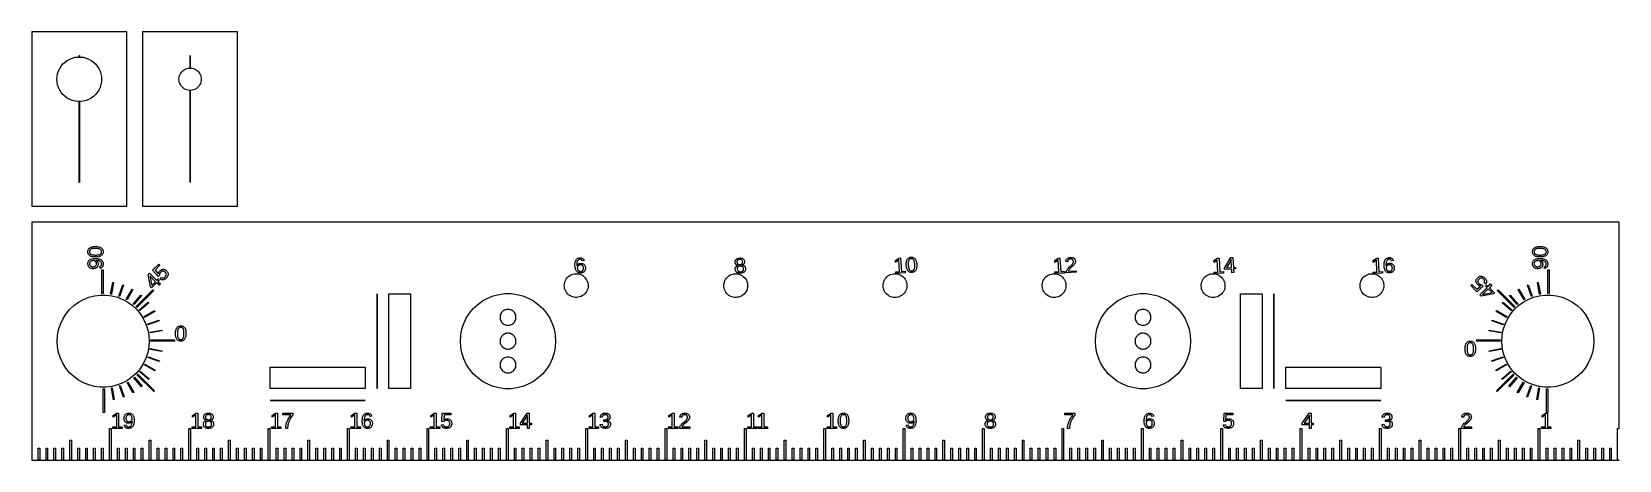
# Model space of a CAD drawing. Header units: metres. Extents: x 0 to 200, y 0 to 54.
import ezdxf

# ---------------------------------------------------------------- set-up
doc = ezdxf.new("R2010")
doc.units = ezdxf.units.M

msp = doc.modelspace()

# ---------------------------------------------------------------- linework, layer by layer
for p, q in [((11.97, 53.97), (0, 53.97)), ((0, 53.97), (0, 32)), ((11.97, 32), (11.97, 53.97)), ((25.94, 53.97), (13.97, 53.97)), ((13.97, 53.97), (13.97, 32)), ((25.94, 32), (25.94, 53.97)), ((3.93, 49.91), (4.19, 50.15)), ((4.19, 50.15), (4.48, 50.36)), ((4.48, 50.36), (4.79, 50.53)), ((4.79, 50.53), (5.12, 50.66)), ((5.12, 50.66), (5.46, 50.75)), ((5.46, 50.75), (5.81, 50.79)), ((5.81, 50.79), (5.98, 50.79)), ((5.98, 50.79), (5.98, 50.97)), ((5.98, 50.97), (6, 50.97)), ((6, 50.97), (6, 50.79)), ((6, 50.79), (6.16, 50.79)), ((6.16, 50.79), (6.51, 50.75)), ((6.51, 50.75), (6.85, 50.66)), ((6.85, 50.66), (7.18, 50.53)), ((7.18, 50.53), (7.49, 50.36)), ((7.49, 50.36), (7.78, 50.15)), ((7.78, 50.15), (8.04, 49.91)), ((19.95, 49.39), (19.95, 50.97)), ((19.95, 50.97), (19.96, 50.97)), ((19.96, 50.97), (19.96, 49.39)), ((3.17, 47.98), (3.19, 48.34)), ((3.19, 48.34), (3.26, 48.69)), ((3.26, 48.69), (3.37, 49.02)), ((3.37, 49.02), (3.52, 49.34)), ((3.52, 49.34), (3.71, 49.64)), ((3.71, 49.64), (3.93, 49.91)), ((8.04, 49.91), (8.26, 49.64)), ((8.26, 49.64), (8.45, 49.34)), ((8.45, 49.34), (8.6, 49.02)), ((8.6, 49.02), (8.71, 48.69)), ((8.71, 48.69), (8.78, 48.34)), ((8.78, 48.34), (8.8, 47.98)), ((18.55, 47.98), (18.56, 48.16)), ((18.56, 48.16), (18.59, 48.34)), ((18.59, 48.34), (18.64, 48.5)), ((18.64, 48.5), (18.72, 48.66)), ((18.72, 48.66), (18.81, 48.81)), ((18.81, 48.81), (18.93, 48.95)), ((18.93, 48.95), (19.06, 49.07)), ((19.06, 49.07), (19.2, 49.18)), ((19.2, 49.18), (19.35, 49.26)), ((19.35, 49.26), (19.52, 49.33)), ((19.52, 49.33), (19.69, 49.37)), ((19.69, 49.37), (19.87, 49.39)), ((19.87, 49.39), (19.95, 49.39)), ((19.96, 49.39), (20.04, 49.39)), ((20.04, 49.39), (20.22, 49.37)), ((20.22, 49.37), (20.39, 49.33)), ((20.39, 49.33), (20.56, 49.26)), ((20.56, 49.26), (20.71, 49.18)), ((20.71, 49.18), (20.85, 49.07)), ((20.85, 49.07), (20.98, 48.95)), ((20.98, 48.95), (21.1, 48.81)), ((21.1, 48.81), (21.19, 48.66)), ((21.19, 48.66), (21.27, 48.5)), ((21.27, 48.5), (21.32, 48.34)), ((21.32, 48.34), (21.35, 48.16)), ((21.35, 48.16), (21.36, 47.98)), ((3.19, 47.63), (3.17, 47.98)), ((3.26, 47.28), (3.19, 47.63)), ((3.37, 46.95), (3.26, 47.28)), ((3.52, 46.63), (3.37, 46.95)), ((3.71, 46.33), (3.52, 46.63)), ((3.93, 46.06), (3.71, 46.33)), ((4.19, 45.82), (3.93, 46.06)), ((8.04, 46.06), (7.78, 45.82)), ((8.26, 46.33), (8.04, 46.06)), ((8.45, 46.63), (8.26, 46.33)), ((8.6, 46.95), (8.45, 46.63)), ((8.71, 47.28), (8.6, 46.95)), ((8.78, 47.63), (8.71, 47.28)), ((8.8, 47.98), (8.78, 47.63)), ((18.56, 47.81), (18.55, 47.98)), ((18.59, 47.63), (18.56, 47.81)), ((18.64, 47.47), (18.59, 47.63)), ((18.72, 47.31), (18.64, 47.47)), ((18.81, 47.16), (18.72, 47.31)), ((18.93, 47.02), (18.81, 47.16)), ((19.06, 46.9), (18.93, 47.02)), ((19.2, 46.79), (19.06, 46.9)), ((19.35, 46.71), (19.2, 46.79)), ((19.52, 46.64), (19.35, 46.71)), ((19.69, 46.6), (19.52, 46.64)), ((19.87, 46.58), (19.69, 46.6)), ((19.95, 46.58), (19.87, 46.58)), ((19.95, 35), (19.95, 46.58)), ((20.04, 46.58), (19.96, 46.58)), ((19.96, 46.58), (19.96, 35)), ((20.22, 46.6), (20.04, 46.58)), ((20.39, 46.64), (20.22, 46.6)), ((20.56, 46.71), (20.39, 46.64)), ((20.71, 46.79), (20.56, 46.71)), ((20.85, 46.9), (20.71, 46.79)), ((20.98, 47.02), (20.85, 46.9)), ((21.1, 47.16), (20.98, 47.02)), ((21.19, 47.31), (21.1, 47.16)), ((21.27, 47.47), (21.19, 47.31)), ((21.32, 47.63), (21.27, 47.47)), ((21.35, 47.81), (21.32, 47.63)), ((21.36, 47.98), (21.35, 47.81)), ((4.48, 45.61), (4.19, 45.82)), ((4.79, 45.44), (4.48, 45.61)), ((5.12, 45.31), (4.79, 45.44)), ((5.46, 45.22), (5.12, 45.31)), ((5.81, 45.18), (5.46, 45.22)), ((5.98, 45.18), (5.81, 45.18)), ((5.98, 35), (5.98, 45.18)), ((6.16, 45.18), (6, 45.18)), ((6, 45.18), (6, 35)), ((6.51, 45.22), (6.16, 45.18)), ((6.85, 45.31), (6.51, 45.22)), ((7.18, 45.44), (6.85, 45.31)), ((7.49, 45.61), (7.18, 45.44)), ((7.78, 45.82), (7.49, 45.61)), ((6, 35), (5.98, 35)), ((19.96, 35), (19.95, 35)), ((0, 32), (11.97, 32)), ((13.97, 32), (25.94, 32)), ((200, 30), (0, 30)), ((0, 30), (0, 0)), ((200, 4.01), (200, 30)), ((7.08, 26.36), (7.1, 26.45)), ((7.08, 26.27), (7.08, 26.36)), ((7.08, 26.17), (7.08, 26.27)), ((7.1, 26.09), (7.08, 26.17)), ((7.1, 26.45), (7.12, 26.52)), ((7.12, 26.01), (7.1, 26.09)), ((7.12, 26.52), (7.16, 26.59)), ((7.16, 25.93), (7.12, 26.01)), ((7.16, 26.59), (7.2, 26.66)), ((7.2, 26.66), (7.26, 26.71)), ((7.26, 26.71), (7.32, 26.76)), ((7.29, 26.38), (7.28, 26.33)), ((7.28, 26.33), (7.28, 26.27)), ((7.28, 26.27), (7.28, 26.21)), ((7.28, 26.21), (7.29, 26.15)), ((7.31, 26.43), (7.29, 26.38)), ((7.29, 26.15), (7.31, 26.1)), ((7.34, 26.48), (7.31, 26.43)), ((7.31, 26.1), (7.33, 26.05)), ((7.32, 26.76), (7.4, 26.81)), ((7.33, 26.05), (7.37, 26.01)), ((7.37, 26.52), (7.34, 26.48)), ((7.41, 26.55), (7.37, 26.52)), ((7.37, 26.01), (7.41, 25.98)), ((7.4, 26.81), (7.48, 26.84)), ((7.46, 26.58), (7.41, 26.55)), ((7.51, 26.61), (7.46, 26.58)), ((7.48, 26.84), (7.57, 26.87)), ((7.58, 26.63), (7.51, 26.61)), ((7.57, 26.87), (7.68, 26.89)), ((7.65, 26.65), (7.58, 26.63)), ((7.74, 26.66), (7.65, 26.65)), ((7.68, 26.89), (7.79, 26.91)), ((7.83, 26.67), (7.74, 26.66)), ((7.79, 26.91), (7.91, 26.92)), ((7.93, 26.68), (7.83, 26.67)), ((7.91, 26.92), (8.04, 26.92)), ((8.04, 26.68), (7.93, 26.68)), ((8.04, 26.92), (8.17, 26.92)), ((8.15, 26.68), (8.04, 26.68)), ((8.24, 26.67), (8.15, 26.68)), ((8.17, 26.92), (8.29, 26.91)), ((8.34, 26.66), (8.24, 26.67)), ((8.29, 26.91), (8.4, 26.89)), ((8.42, 26.64), (8.34, 26.66)), ((8.4, 26.89), (8.5, 26.87)), ((8.49, 26.63), (8.42, 26.64)), ((8.56, 26.6), (8.49, 26.63)), ((8.5, 26.87), (8.59, 26.84)), ((8.62, 26.58), (8.56, 26.6)), ((8.59, 26.84), (8.68, 26.8)), ((8.66, 26.55), (8.62, 26.58)), ((8.71, 26.51), (8.66, 26.55)), ((8.67, 25.98), (8.71, 26.01)), ((8.68, 26.8), (8.75, 26.76)), ((8.74, 26.47), (8.71, 26.51)), ((8.71, 26.01), (8.74, 26.05)), ((8.77, 26.43), (8.74, 26.47)), ((8.74, 26.05), (8.77, 26.1)), ((8.75, 26.76), (8.82, 26.7)), ((8.79, 26.38), (8.77, 26.43)), ((8.77, 26.1), (8.79, 26.15)), ((8.8, 26.32), (8.79, 26.38)), ((8.79, 26.15), (8.8, 26.2)), ((8.8, 26.26), (8.8, 26.32)), ((8.8, 26.2), (8.8, 26.26)), ((8.82, 26.7), (8.87, 26.65)), ((8.87, 26.65), (8.92, 26.58)), ((8.92, 26.58), (8.95, 26.51)), ((8.96, 26.01), (8.92, 25.94)), ((8.95, 26.51), (8.98, 26.43)), ((8.98, 26.09), (8.96, 26.01)), ((8.98, 26.43), (8.99, 26.35)), ((8.99, 26.17), (8.98, 26.09)), ((8.99, 26.35), (9, 26.26)), ((9, 26.26), (8.99, 26.17)), ((189.08, 26.27), (189.09, 26.36)), ((189.09, 26.17), (189.08, 26.27)), ((189.09, 26.36), (189.1, 26.45)), ((189.1, 26.09), (189.09, 26.17)), ((189.1, 26.45), (189.12, 26.52)), ((189.12, 26.01), (189.1, 26.09)), ((189.12, 26.52), (189.16, 26.59)), ((189.16, 25.93), (189.12, 26.01)), ((189.16, 26.59), (189.2, 26.66)), ((189.2, 26.66), (189.26, 26.71)), ((189.26, 26.71), (189.32, 26.76)), ((189.29, 26.38), (189.28, 26.33)), ((189.28, 26.33), (189.28, 26.27)), ((189.28, 26.27), (189.28, 26.21)), ((189.28, 26.21), (189.29, 26.15)), ((189.31, 26.43), (189.29, 26.38)), ((189.29, 26.15), (189.31, 26.1)), ((189.34, 26.48), (189.31, 26.43)), ((189.31, 26.1), (189.33, 26.05)), ((189.32, 26.76), (189.4, 26.81)), ((189.33, 26.05), (189.37, 26.01)), ((189.37, 26.52), (189.34, 26.48)), ((189.41, 26.55), (189.37, 26.52)), ((189.37, 26.01), (189.41, 25.98)), ((189.4, 26.81), (189.48, 26.84)), ((189.46, 26.58), (189.41, 26.55)), ((189.51, 26.61), (189.46, 26.58)), ((189.48, 26.84), (189.57, 26.87)), ((189.58, 26.63), (189.51, 26.61)), ((189.57, 26.87), (189.68, 26.89)), ((189.65, 26.65), (189.58, 26.63)), ((189.74, 26.66), (189.65, 26.65)), ((189.68, 26.89), (189.79, 26.91)), ((189.83, 26.67), (189.74, 26.66)), ((189.79, 26.91), (189.91, 26.92)), ((189.93, 26.68), (189.83, 26.67)), ((189.91, 26.92), (190.04, 26.92)), ((190.04, 26.68), (189.93, 26.68)), ((190.04, 26.92), (190.17, 26.92)), ((190.15, 26.68), (190.04, 26.68)), ((190.25, 26.67), (190.15, 26.68)), ((190.17, 26.92), (190.29, 26.91)), ((190.34, 26.66), (190.25, 26.67)), ((190.29, 26.91), (190.4, 26.89)), ((190.42, 26.64), (190.34, 26.66)), ((190.4, 26.89), (190.5, 26.87)), ((190.49, 26.63), (190.42, 26.64)), ((190.56, 26.6), (190.49, 26.63)), ((190.5, 26.87), (190.59, 26.84)), ((190.62, 26.58), (190.56, 26.6)), ((190.59, 26.84), (190.68, 26.8)), ((190.66, 26.55), (190.62, 26.58)), ((190.71, 26.51), (190.66, 26.55)), ((190.67, 25.98), (190.71, 26.01)), ((190.68, 26.8), (190.75, 26.76)), ((190.74, 26.47), (190.71, 26.51)), ((190.71, 26.01), (190.74, 26.05)), ((190.77, 26.43), (190.74, 26.47)), ((190.74, 26.05), (190.77, 26.1)), ((190.75, 26.76), (190.82, 26.7)), ((190.79, 26.38), (190.77, 26.43)), ((190.77, 26.1), (190.79, 26.15)), ((190.8, 26.32), (190.79, 26.38)), ((190.79, 26.15), (190.8, 26.2)), ((190.8, 26.26), (190.8, 26.32)), ((190.8, 26.2), (190.8, 26.26)), ((190.82, 26.7), (190.87, 26.65)), ((190.87, 26.65), (190.92, 26.58)), ((190.92, 26.58), (190.96, 26.51)), ((190.96, 26.01), (190.92, 25.94)), ((190.96, 26.51), (190.98, 26.43)), ((190.98, 26.09), (190.96, 26.01)), ((190.98, 26.43), (191, 26.35)), ((191, 26.17), (190.98, 26.09)), ((191, 26.35), (191, 26.26)), ((191, 26.26), (191, 26.17)), ((7.08, 24.85), (7.1, 24.93)), ((7.08, 24.76), (7.08, 24.85)), ((7.08, 24.68), (7.08, 24.76)), ((7.09, 24.6), (7.08, 24.68)), ((7.11, 24.53), (7.09, 24.6)), ((7.1, 24.93), (7.12, 25.01)), ((7.14, 24.46), (7.11, 24.53)), ((7.12, 25.01), (7.16, 25.07)), ((7.17, 24.4), (7.14, 24.46)), ((7.2, 25.87), (7.16, 25.93)), ((7.16, 25.07), (7.2, 25.14)), ((7.21, 24.35), (7.17, 24.4)), ((7.26, 25.81), (7.2, 25.87)), ((7.2, 25.14), (7.25, 25.19)), ((7.25, 24.3), (7.21, 24.35)), ((7.25, 25.19), (7.31, 25.24)), ((7.3, 24.25), (7.25, 24.3)), ((7.32, 25.76), (7.26, 25.81)), ((7.29, 24.85), (7.28, 24.8)), ((7.28, 24.8), (7.28, 24.75)), ((7.28, 24.75), (7.28, 24.71)), ((7.28, 24.71), (7.29, 24.66)), ((7.3, 24.89), (7.29, 24.85)), ((7.29, 24.66), (7.3, 24.62)), ((7.32, 24.93), (7.3, 24.89)), ((7.3, 24.62), (7.32, 24.58)), ((7.36, 24.21), (7.3, 24.25)), ((7.31, 25.24), (7.38, 25.29)), ((7.39, 25.72), (7.32, 25.76)), ((7.35, 24.97), (7.32, 24.93)), ((7.32, 24.58), (7.34, 24.54)), ((7.34, 24.54), (7.36, 24.51)), ((7.38, 25), (7.35, 24.97)), ((7.36, 24.51), (7.4, 24.48)), ((7.42, 24.18), (7.36, 24.21)), ((7.38, 25.29), (7.46, 25.32)), ((7.42, 25.04), (7.38, 25)), ((7.48, 25.68), (7.39, 25.72)), ((7.4, 24.48), (7.43, 24.45)), ((7.41, 25.98), (7.45, 25.95)), ((7.46, 25.06), (7.42, 25.04)), ((7.49, 24.16), (7.42, 24.18)), ((7.43, 24.45), (7.47, 24.43)), ((7.45, 25.95), (7.51, 25.92)), ((7.46, 25.32), (7.55, 25.35)), ((7.5, 25.09), (7.46, 25.06)), ((7.47, 24.43), (7.51, 24.41)), ((7.57, 25.66), (7.48, 25.68)), ((7.56, 24.14), (7.49, 24.16)), ((7.55, 25.11), (7.5, 25.09)), ((7.51, 25.92), (7.57, 25.9)), ((7.51, 24.41), (7.56, 24.39)), ((7.55, 25.35), (7.65, 25.38)), ((7.61, 25.12), (7.55, 25.11)), ((7.56, 24.39), (7.61, 24.38)), ((7.64, 24.13), (7.56, 24.14)), ((7.57, 25.9), (7.65, 25.88)), ((7.67, 25.63), (7.57, 25.66)), ((7.66, 25.13), (7.61, 25.12)), ((7.61, 24.38), (7.66, 24.38)), ((7.72, 24.13), (7.64, 24.13)), ((7.65, 25.88), (7.73, 25.87)), ((7.65, 25.38), (7.76, 25.39)), ((7.72, 25.14), (7.66, 25.13)), ((7.66, 24.38), (7.72, 24.38)), ((7.78, 25.62), (7.67, 25.63)), ((7.78, 25.14), (7.72, 25.14)), ((7.72, 24.38), (7.78, 24.38)), ((7.8, 24.13), (7.72, 24.13)), ((7.73, 25.87), (7.83, 25.86)), ((7.76, 25.39), (7.88, 25.4)), ((7.91, 25.61), (7.78, 25.62)), ((7.78, 24.38), (7.83, 24.38)), ((7.82, 25.14), (7.78, 25.14)), ((7.88, 24.14), (7.8, 24.13)), ((7.85, 25.14), (7.82, 25.14)), ((7.83, 25.86), (7.93, 25.85)), ((7.83, 24.38), (7.88, 24.39)), ((7.88, 25.13), (7.85, 25.14)), ((7.88, 25.4), (8, 25.41)), ((7.91, 25.12), (7.88, 25.13)), ((7.88, 24.39), (7.93, 24.41)), ((7.95, 24.16), (7.88, 24.14)), ((8.04, 25.6), (7.91, 25.61)), ((7.93, 25.12), (7.91, 25.12)), ((7.93, 25.85), (8.04, 25.85)), ((7.96, 25.1), (7.93, 25.12)), ((7.93, 24.41), (7.97, 24.43)), ((8.01, 24.18), (7.95, 24.16)), ((7.99, 25.09), (7.96, 25.1)), ((7.97, 24.43), (8.01, 24.45)), ((8.01, 25.07), (7.99, 25.09)), ((8, 25.41), (8.14, 25.4)), ((8.03, 25.06), (8.01, 25.07)), ((8.01, 24.45), (8.05, 24.48)), ((8.08, 24.21), (8.01, 24.18)), ((8.05, 25.04), (8.03, 25.06)), ((8.04, 25.85), (8.15, 25.85)), ((8.17, 25.61), (8.04, 25.6)), ((8.07, 25.02), (8.05, 25.04)), ((8.05, 24.48), (8.08, 24.51)), ((8.09, 25), (8.07, 25.02)), ((8.08, 24.51), (8.11, 24.54)), ((8.13, 24.24), (8.08, 24.21)), ((8.19, 25.16), (8.09, 25.17)), ((8.09, 25.17), (8.13, 25.15)), ((8.11, 24.97), (8.09, 25)), ((8.13, 24.92), (8.11, 24.97)), ((8.11, 24.54), (8.13, 24.58)), ((8.13, 25.15), (8.16, 25.13)), ((8.14, 24.89), (8.13, 24.92)), ((8.13, 24.58), (8.15, 24.62)), ((8.19, 24.28), (8.13, 24.24)), ((8.14, 25.4), (8.26, 25.39)), ((8.15, 24.87), (8.14, 24.89)), ((8.15, 25.85), (8.25, 25.86)), ((8.16, 24.84), (8.15, 24.87)), ((8.15, 24.62), (8.16, 24.66)), ((8.16, 25.13), (8.19, 25.11)), ((8.17, 24.81), (8.16, 24.84)), ((8.16, 24.66), (8.17, 24.7)), ((8.29, 25.62), (8.17, 25.61)), ((8.17, 24.78), (8.17, 24.81)), ((8.17, 24.75), (8.17, 24.78)), ((8.17, 24.7), (8.17, 24.75)), ((8.28, 25.15), (8.19, 25.16)), ((8.19, 25.11), (8.21, 25.08)), ((8.23, 24.33), (8.19, 24.28)), ((8.21, 25.08), (8.24, 25.05)), ((8.27, 24.38), (8.23, 24.33)), ((8.24, 25.05), (8.26, 25.02)), ((8.25, 25.86), (8.34, 25.87)), ((8.26, 25.39), (8.37, 25.37)), ((8.26, 25.02), (8.29, 24.98)), ((8.3, 24.43), (8.27, 24.38)), ((8.36, 25.14), (8.28, 25.15)), ((8.4, 25.63), (8.29, 25.62)), ((8.29, 24.98), (8.31, 24.94)), ((8.33, 24.49), (8.3, 24.43)), ((8.31, 24.94), (8.32, 24.9)), ((8.32, 24.9), (8.34, 24.86)), ((8.35, 24.55), (8.33, 24.49)), ((8.34, 25.87), (8.42, 25.88)), ((8.34, 24.86), (8.35, 24.82)), ((8.35, 24.82), (8.35, 24.78)), ((8.35, 24.78), (8.36, 24.74)), ((8.36, 24.62), (8.35, 24.55)), ((8.43, 25.12), (8.36, 25.14)), ((8.36, 24.74), (8.36, 24.69)), ((8.36, 24.69), (8.36, 24.62)), ((8.37, 25.37), (8.48, 25.35)), ((8.5, 25.66), (8.4, 25.63)), ((8.42, 25.88), (8.5, 25.9)), ((8.5, 25.1), (8.43, 25.12)), ((8.48, 25.35), (8.58, 25.31)), ((8.5, 25.9), (8.56, 25.92)), ((8.6, 25.69), (8.5, 25.66)), ((8.56, 25.08), (8.5, 25.1)), ((8.56, 25.92), (8.62, 25.95)), ((8.62, 25.05), (8.56, 25.08)), ((8.57, 24.4), (8.63, 24.42)), ((8.61, 24.17), (8.57, 24.4)), ((8.58, 25.31), (8.66, 25.27)), ((8.68, 25.72), (8.6, 25.69)), ((8.66, 24.19), (8.61, 24.17)), ((8.62, 25.95), (8.67, 25.98)), ((8.67, 25.01), (8.62, 25.05)), ((8.63, 24.42), (8.68, 24.46)), ((8.66, 25.27), (8.74, 25.23)), ((8.71, 24.21), (8.66, 24.19)), ((8.71, 24.97), (8.67, 25.01)), ((8.76, 25.77), (8.68, 25.72)), ((8.68, 24.46), (8.73, 24.49)), ((8.74, 24.93), (8.71, 24.97)), ((8.76, 24.23), (8.71, 24.21)), ((8.73, 24.49), (8.76, 24.54)), ((8.74, 25.23), (8.81, 25.17)), ((8.77, 24.88), (8.74, 24.93)), ((8.82, 25.82), (8.76, 25.77)), ((8.76, 24.54), (8.79, 24.59)), ((8.81, 24.26), (8.76, 24.23)), ((8.79, 24.83), (8.77, 24.88)), ((8.8, 24.78), (8.79, 24.83)), ((8.79, 24.59), (8.8, 24.65)), ((8.81, 24.72), (8.8, 24.78)), ((8.8, 24.65), (8.81, 24.72)), ((8.81, 25.17), (8.87, 25.11)), ((8.84, 24.29), (8.81, 24.26)), ((8.88, 25.87), (8.82, 25.82)), ((8.88, 24.32), (8.84, 24.29)), ((8.85, 21), (8.85, 24)), ((8.85, 24), (9, 24)), ((8.87, 25.11), (8.92, 25.05)), ((8.92, 25.94), (8.88, 25.87)), ((8.91, 24.36), (8.88, 24.32)), ((8.93, 24.4), (8.91, 24.36)), ((8.92, 25.05), (8.95, 24.97)), ((8.95, 24.44), (8.93, 24.4)), ((8.95, 24.97), (8.98, 24.89)), ((8.97, 24.49), (8.95, 24.44)), ((8.98, 24.54), (8.97, 24.49)), ((8.98, 24.89), (8.99, 24.81)), ((8.99, 24.6), (8.98, 24.54)), ((8.99, 24.81), (9, 24.72)), ((9, 24.66), (8.99, 24.6)), ((9, 24.72), (9, 24.66)), ((9, 24), (9, 21)), ((15.23, 23.94), (15.99, 24.7)), ((16.13, 24.56), (15.53, 23.95)), ((15.99, 24.7), (16.13, 24.56)), ((16.31, 23.99), (16.37, 24.01)), ((16.37, 24.01), (16.43, 24.03)), ((16.43, 24.03), (16.5, 24.05)), ((16.5, 24.05), (16.56, 24.05)), ((16.56, 24.05), (16.63, 24.05)), ((16.63, 24.05), (16.69, 24.04)), ((16.69, 24.04), (16.75, 24.02)), ((16.75, 24.02), (16.81, 24)), ((68.43, 24.67), (68.44, 24.79)), ((68.44, 24.55), (68.43, 24.67)), ((68.44, 24.79), (68.45, 24.9)), ((68.45, 24.42), (68.44, 24.55)), ((68.45, 24.9), (68.47, 25)), ((68.47, 24.29), (68.45, 24.42)), ((68.47, 25), (68.5, 25.09)), ((68.49, 24.18), (68.47, 24.29)), ((68.52, 24.08), (68.49, 24.18)), ((68.5, 25.09), (68.54, 25.18)), ((68.55, 23.98), (68.52, 24.08)), ((68.54, 25.18), (68.58, 25.25)), ((68.58, 25.25), (68.63, 25.32)), ((68.63, 25.32), (68.69, 25.37)), ((68.69, 24.94), (68.67, 24.86)), ((68.67, 24.86), (68.67, 24.78)), ((68.67, 24.78), (68.67, 24.69)), ((68.67, 24.69), (68.67, 24.59)), ((68.67, 24.59), (68.68, 24.49)), ((68.68, 24.49), (68.7, 24.53)), ((68.69, 25.37), (68.76, 25.42)), ((68.7, 25), (68.69, 24.94)), ((68.73, 25.07), (68.7, 25)), ((68.7, 24.53), (68.71, 24.56)), ((68.71, 24.56), (68.73, 24.59)), ((68.76, 25.12), (68.73, 25.07)), ((68.73, 24.59), (68.76, 24.62)), ((68.74, 24.3), (68.73, 24.25)), ((68.73, 24.25), (68.74, 24.21)), ((68.75, 24.38), (68.74, 24.34)), ((68.74, 24.34), (68.74, 24.3)), ((68.74, 24.21), (68.75, 24.15)), ((68.77, 24.41), (68.75, 24.38)), ((68.75, 24.15), (68.76, 24.09)), ((68.76, 25.42), (68.83, 25.45)), ((68.79, 25.17), (68.76, 25.12)), ((68.76, 24.62), (68.78, 24.65)), ((68.76, 24.09), (68.78, 24.04)), ((68.79, 24.45), (68.77, 24.41)), ((68.78, 24.65), (68.81, 24.68)), ((68.78, 24.04), (68.8, 24)), ((68.83, 25.21), (68.79, 25.17)), ((68.81, 24.48), (68.79, 24.45)), ((68.81, 24.68), (68.84, 24.7)), ((68.84, 24.51), (68.81, 24.48)), ((68.83, 25.45), (68.92, 25.48)), ((68.87, 25.24), (68.83, 25.21)), ((68.84, 24.7), (68.88, 24.72)), ((68.87, 24.53), (68.84, 24.51)), ((68.92, 25.27), (68.87, 25.24)), ((68.91, 24.55), (68.87, 24.53)), ((68.88, 24.72), (68.91, 24.74)), ((68.91, 24.74), (68.95, 24.76)), ((68.94, 24.57), (68.91, 24.55)), ((68.92, 25.48), (69.01, 25.49)), ((68.97, 25.29), (68.92, 25.27)), ((68.98, 24.58), (68.94, 24.57)), ((68.95, 24.76), (68.99, 24.77)), ((69.03, 25.3), (68.97, 25.29)), ((69.03, 24.6), (68.98, 24.58)), ((68.99, 24.77), (69.03, 24.78)), ((69.01, 25.49), (69.12, 25.5)), ((69.09, 25.3), (69.03, 25.3)), ((69.03, 24.78), (69.07, 24.79)), ((69.07, 24.6), (69.03, 24.6)), ((69.07, 24.79), (69.11, 24.8)), ((69.12, 24.61), (69.07, 24.6)), ((69.15, 25.29), (69.09, 25.3)), ((69.11, 24.8), (69.18, 24.8)), ((69.12, 25.5), (69.23, 25.49)), ((69.17, 24.61), (69.12, 24.61)), ((69.21, 25.28), (69.15, 25.29)), ((69.22, 24.6), (69.17, 24.61)), ((69.18, 24.8), (69.25, 24.8)), ((69.25, 25.25), (69.21, 25.28)), ((69.26, 24.59), (69.22, 24.6)), ((69.23, 25.49), (69.32, 25.46)), ((69.3, 25.21), (69.25, 25.25)), ((69.25, 24.8), (69.32, 24.79)), ((69.3, 24.57), (69.26, 24.59)), ((69.33, 25.16), (69.3, 25.21)), ((69.33, 24.55), (69.3, 24.57)), ((69.32, 25.46), (69.41, 25.41)), ((69.32, 24.79), (69.38, 24.77)), ((69.36, 25.1), (69.33, 25.16)), ((69.37, 24.53), (69.33, 24.55)), ((69.59, 25.17), (69.36, 25.1)), ((69.4, 24.5), (69.37, 24.53)), ((69.38, 24.77), (69.44, 24.75)), ((69.42, 24.47), (69.4, 24.5)), ((69.41, 25.41), (69.48, 25.35)), ((69.45, 24.43), (69.42, 24.47)), ((69.44, 24.75), (69.49, 24.72)), ((69.47, 24.39), (69.45, 24.43)), ((69.48, 24.34), (69.47, 24.39)), ((69.48, 25.35), (69.54, 25.27)), ((69.5, 24.29), (69.48, 24.34)), ((69.48, 24), (69.49, 24.04)), ((69.49, 24.72), (69.54, 24.69)), ((69.49, 24.04), (69.5, 24.09)), ((69.5, 24.24), (69.5, 24.29)), ((69.51, 24.19), (69.5, 24.24)), ((69.5, 24.09), (69.51, 24.13)), ((69.51, 24.13), (69.51, 24.19)), ((69.54, 25.27), (69.59, 25.17)), ((69.54, 24.69), (69.59, 24.64)), ((69.59, 24.64), (69.63, 24.6)), ((69.63, 24.6), (69.67, 24.54)), ((69.67, 24.54), (69.69, 24.48)), ((69.69, 24.48), (69.72, 24.42)), ((69.72, 24.42), (69.74, 24.35)), ((69.74, 24.05), (69.73, 23.98)), ((69.74, 24.35), (69.75, 24.28)), ((69.75, 24.12), (69.74, 24.05)), ((69.75, 24.28), (69.75, 24.2)), ((69.75, 24.2), (69.75, 24.12)), ((88.6, 25.06), (88.62, 25.11)), ((88.6, 25), (88.6, 25.06)), ((88.6, 24.94), (88.6, 25)), ((88.61, 24.89), (88.6, 24.94)), ((88.62, 24.85), (88.61, 24.89)), ((88.62, 25.11), (88.63, 25.16)), ((88.63, 24.81), (88.62, 24.85)), ((88.63, 25.16), (88.66, 25.21)), ((88.64, 24.77), (88.63, 24.81)), ((88.63, 24.14), (88.64, 24.19)), ((88.63, 24.09), (88.63, 24.14)), ((88.63, 24.04), (88.63, 24.09)), ((88.64, 23.97), (88.63, 24.04)), ((88.66, 24.73), (88.64, 24.77)), ((88.64, 24.19), (88.65, 24.23)), ((88.65, 24.23), (88.67, 24.27)), ((88.66, 25.21), (88.69, 25.26)), ((88.69, 24.7), (88.66, 24.73)), ((88.67, 24.27), (88.69, 24.31)), ((88.69, 25.26), (88.73, 25.3)), ((88.71, 24.66), (88.69, 24.7)), ((88.69, 24.31), (88.71, 24.35)), ((88.74, 24.63), (88.71, 24.66)), ((88.71, 24.35), (88.74, 24.39)), ((88.73, 25.3), (88.78, 25.34)), ((88.78, 24.61), (88.74, 24.63)), ((88.74, 24.39), (88.77, 24.42)), ((88.77, 24.42), (88.81, 24.45)), ((88.78, 25.34), (88.83, 25.38)), ((88.81, 24.59), (88.78, 24.61)), ((88.85, 24.57), (88.81, 24.59)), ((88.81, 24.45), (88.84, 24.47)), ((88.83, 25.38), (88.88, 25.41)), ((88.84, 24.47), (88.88, 24.49)), ((88.86, 25.1), (88.85, 25.07)), ((88.85, 25.07), (88.85, 25.03)), ((88.85, 25.03), (88.85, 24.99)), ((88.85, 24.99), (88.85, 24.94)), ((88.85, 24.94), (88.85, 24.9)), ((88.85, 24.9), (88.86, 24.86)), ((88.89, 24.55), (88.85, 24.57)), ((88.88, 25.14), (88.86, 25.1)), ((88.86, 24.86), (88.88, 24.82)), ((88.88, 25.41), (88.94, 25.43)), ((88.9, 25.16), (88.88, 25.14)), ((88.88, 24.82), (88.89, 24.79)), ((88.88, 24.49), (88.93, 24.51)), ((88.89, 24.21), (88.88, 24.17)), ((88.88, 24.17), (88.88, 24.13)), ((88.88, 24.13), (88.88, 24.08)), ((88.88, 24.08), (88.9, 23.98)), ((88.89, 24.79), (88.91, 24.76)), ((88.93, 24.54), (88.89, 24.55)), ((88.9, 24.25), (88.89, 24.21)), ((88.92, 25.19), (88.9, 25.16)), ((88.92, 24.28), (88.9, 24.25)), ((88.91, 24.76), (88.93, 24.73)), ((88.94, 25.21), (88.92, 25.19)), ((88.94, 24.32), (88.92, 24.28)), ((88.93, 24.73), (88.96, 24.71)), ((88.97, 24.53), (88.93, 24.54)), ((88.93, 24.51), (88.97, 24.53)), ((88.94, 25.43), (89.01, 25.45)), ((88.97, 25.24), (88.94, 25.21)), ((88.96, 24.35), (88.94, 24.32)), ((88.96, 24.71), (88.99, 24.69)), ((88.99, 24.37), (88.96, 24.35)), ((89, 25.25), (88.97, 25.24)), ((88.97, 24.53), (88.97, 24.53)), ((88.99, 24.69), (89.02, 24.67)), ((89.02, 24.4), (88.99, 24.37)), ((89.04, 25.27), (89, 25.25)), ((89.01, 25.45), (89.08, 25.46)), ((89.02, 24.67), (89.06, 24.66)), ((89.06, 24.42), (89.02, 24.4)), ((89.08, 25.28), (89.04, 25.27)), ((89.06, 24.66), (89.1, 24.65)), ((89.1, 24.43), (89.06, 24.42)), ((89.08, 25.46), (89.16, 25.47)), ((89.12, 25.29), (89.08, 25.28)), ((89.1, 24.65), (89.14, 24.64)), ((89.14, 24.45), (89.1, 24.43)), ((89.17, 25.29), (89.12, 25.29)), ((89.14, 24.64), (89.18, 24.64)), ((89.19, 24.46), (89.14, 24.45)), ((89.16, 25.47), (89.23, 25.48)), ((89.26, 25.3), (89.17, 25.29)), ((89.18, 24.64), (89.23, 24.65)), ((89.24, 24.46), (89.19, 24.46)), ((89.23, 25.48), (89.31, 25.48)), ((89.23, 24.65), (89.28, 24.65)), ((89.3, 24.47), (89.24, 24.46)), ((89.35, 25.28), (89.26, 25.3)), ((89.28, 24.65), (89.32, 24.66)), ((89.34, 24.47), (89.3, 24.47)), ((89.31, 25.48), (89.37, 25.47)), ((89.32, 24.66), (89.36, 24.67)), ((89.39, 24.46), (89.34, 24.47)), ((89.41, 25.26), (89.35, 25.28)), ((89.36, 24.67), (89.4, 24.69)), ((89.37, 25.47), (89.44, 25.46)), ((89.43, 24.45), (89.39, 24.46)), ((89.4, 24.69), (89.43, 24.7)), ((89.47, 25.22), (89.41, 25.26)), ((89.43, 24.7), (89.46, 24.72)), ((89.47, 24.44), (89.43, 24.45)), ((89.44, 25.46), (89.5, 25.44)), ((89.46, 24.72), (89.48, 24.75)), ((89.51, 25.16), (89.47, 25.22)), ((89.51, 24.42), (89.47, 24.44)), ((89.48, 24.75), (89.51, 24.77)), ((89.5, 25.44), (89.56, 25.41)), ((89.54, 24.6), (89.5, 24.58)), ((89.5, 24.58), (89.5, 24.58)), ((89.5, 24.58), (89.55, 24.57)), ((89.54, 25.09), (89.51, 25.16)), ((89.51, 24.77), (89.52, 24.8)), ((89.55, 24.4), (89.51, 24.42)), ((89.52, 24.8), (89.54, 24.84)), ((89.55, 25.01), (89.54, 25.09)), ((89.54, 24.84), (89.55, 24.87)), ((89.58, 24.61), (89.54, 24.6)), ((89.55, 24.96), (89.55, 25.01)), ((89.55, 24.91), (89.55, 24.96)), ((89.55, 24.87), (89.55, 24.91)), ((89.55, 24.57), (89.6, 24.56)), ((89.58, 24.38), (89.55, 24.4)), ((89.56, 25.41), (89.61, 25.38)), ((89.62, 24.63), (89.58, 24.61)), ((89.6, 24.35), (89.58, 24.38)), ((89.6, 24.56), (89.65, 24.55)), ((89.62, 24.32), (89.6, 24.35)), ((89.61, 25.38), (89.65, 25.35)), ((89.65, 24.66), (89.62, 24.63)), ((89.64, 24.29), (89.62, 24.32)), ((89.66, 24.25), (89.64, 24.29)), ((89.65, 25.35), (89.69, 25.31)), ((89.68, 24.69), (89.65, 24.66)), ((89.65, 24.55), (89.69, 24.53)), ((89.67, 24.2), (89.66, 24.25)), ((89.66, 23.96), (89.67, 24.01)), ((89.67, 24.16), (89.67, 24.2)), ((89.68, 24.1), (89.67, 24.16)), ((89.67, 24.05), (89.68, 24.1)), ((89.67, 24.01), (89.67, 24.05)), ((89.71, 24.72), (89.68, 24.69)), ((89.69, 25.31), (89.73, 25.26)), ((89.69, 24.53), (89.73, 24.51)), ((89.73, 24.75), (89.71, 24.72)), ((89.73, 25.26), (89.75, 25.21)), ((89.76, 24.79), (89.73, 24.75)), ((89.73, 24.51), (89.76, 24.48)), ((89.75, 25.21), (89.78, 25.16)), ((89.77, 24.83), (89.76, 24.79)), ((89.76, 24.48), (89.8, 24.45)), ((89.79, 24.87), (89.77, 24.83)), ((89.78, 25.16), (89.79, 25.1)), ((89.79, 25.1), (89.8, 25.04)), ((89.8, 24.91), (89.79, 24.87)), ((89.8, 25.04), (89.8, 25)), ((89.8, 25), (89.8, 24.95)), ((89.8, 24.95), (89.8, 24.91)), ((89.8, 24.45), (89.83, 24.42)), ((89.83, 24.42), (89.85, 24.38)), ((89.85, 24.38), (89.88, 24.34)), ((89.88, 24.34), (89.89, 24.3)), ((89.89, 24.3), (89.91, 24.25)), ((89.91, 24.25), (89.92, 24.21)), ((89.92, 24.02), (89.91, 23.96)), ((89.92, 24.21), (89.93, 24.16)), ((89.93, 24.09), (89.92, 24.02)), ((89.93, 24.16), (89.93, 24.09)), ((108.8, 25.15), (109.23, 25.46)), ((108.82, 24.92), (108.8, 25.15)), ((109.22, 25.23), (108.82, 24.92)), ((109.33, 23.75), (109.22, 25.23)), ((109.23, 25.46), (109.45, 25.48)), ((109.45, 25.48), (109.57, 23.77)), ((110.18, 24.82), (110.19, 24.94)), ((110.18, 24.7), (110.18, 24.82)), ((110.18, 24.57), (110.18, 24.7)), ((110.19, 24.44), (110.18, 24.57)), ((110.19, 24.94), (110.2, 25.04)), ((110.21, 24.32), (110.19, 24.44)), ((110.2, 25.04), (110.22, 25.13)), ((110.24, 24.21), (110.21, 24.32)), ((110.22, 25.13), (110.25, 25.22)), ((110.27, 24.11), (110.24, 24.21)), ((110.25, 25.22), (110.29, 25.3)), ((110.3, 24.02), (110.27, 24.11)), ((110.29, 25.3), (110.34, 25.36)), ((110.35, 23.94), (110.3, 24.02)), ((110.34, 25.36), (110.39, 25.42)), ((110.39, 25.42), (110.45, 25.47)), ((110.43, 24.98), (110.42, 24.89)), ((110.42, 24.89), (110.42, 24.8)), ((110.42, 24.8), (110.42, 24.7)), ((110.42, 24.7), (110.42, 24.58)), ((110.42, 24.58), (110.44, 24.48)), ((110.44, 25.05), (110.43, 24.98)), ((110.46, 25.12), (110.44, 25.05)), ((110.44, 24.48), (110.45, 24.38)), ((110.45, 25.47), (110.52, 25.51)), ((110.45, 24.38), (110.46, 24.29)), ((110.48, 25.17), (110.46, 25.12)), ((110.46, 24.29), (110.48, 24.2)), ((110.51, 25.22), (110.48, 25.17)), ((110.48, 24.2), (110.51, 24.13)), ((110.54, 25.27), (110.51, 25.22)), ((110.51, 24.13), (110.53, 24.07)), ((110.52, 25.51), (110.6, 25.54)), ((110.53, 24.07), (110.56, 24.01)), ((110.58, 25.3), (110.54, 25.27)), ((110.56, 24.01), (110.6, 23.97)), ((110.62, 25.33), (110.58, 25.3)), ((110.6, 25.54), (110.68, 25.56)), ((110.67, 25.35), (110.62, 25.33)), ((110.73, 25.37), (110.67, 25.35)), ((110.68, 25.56), (110.78, 25.57)), ((110.79, 25.37), (110.73, 25.37)), ((110.78, 25.57), (110.87, 25.57)), ((110.85, 25.38), (110.79, 25.37)), ((110.91, 25.37), (110.85, 25.38)), ((110.87, 25.57), (110.96, 25.56)), ((110.96, 25.35), (110.91, 25.37)), ((110.96, 25.56), (111.03, 25.54)), ((111, 25.33), (110.96, 25.35)), ((111.05, 25.3), (111, 25.33)), ((111.03, 25.54), (111.11, 25.51)), ((111.08, 25.26), (111.05, 25.3)), ((111.12, 25.22), (111.08, 25.26)), ((111.11, 25.51), (111.17, 25.47)), ((111.15, 25.16), (111.12, 25.22)), ((111.13, 23.96), (111.17, 24.01)), ((111.17, 25.1), (111.15, 25.16)), ((111.17, 25.47), (111.23, 25.42)), ((111.19, 25.03), (111.17, 25.1)), ((111.17, 24.01), (111.19, 24.06)), ((111.21, 24.94), (111.19, 25.03)), ((111.19, 24.06), (111.22, 24.12)), ((111.23, 24.85), (111.21, 24.94)), ((111.22, 24.12), (111.23, 24.19)), ((111.23, 25.42), (111.29, 25.36)), ((111.24, 24.75), (111.23, 24.85)), ((111.23, 24.19), (111.25, 24.26)), ((111.25, 24.64), (111.24, 24.75)), ((111.26, 24.54), (111.25, 24.64)), ((111.25, 24.35), (111.26, 24.44)), ((111.25, 24.26), (111.25, 24.35)), ((111.26, 24.44), (111.26, 24.54)), ((111.29, 25.36), (111.34, 25.29)), ((111.34, 25.29), (111.38, 25.21)), ((111.38, 25.21), (111.41, 25.12)), ((111.42, 24.01), (111.38, 23.93)), ((111.41, 25.12), (111.44, 25.02)), ((111.45, 24.1), (111.42, 24.01)), ((111.44, 25.02), (111.47, 24.91)), ((111.48, 24.19), (111.45, 24.1)), ((111.47, 24.91), (111.49, 24.79)), ((111.49, 24.3), (111.48, 24.19)), ((111.49, 24.79), (111.5, 24.66)), ((111.5, 24.41), (111.49, 24.3)), ((111.5, 24.66), (111.5, 24.53)), ((111.5, 24.53), (111.5, 24.41)), ((128.88, 25.15), (129.31, 25.46)), ((128.89, 24.92), (128.88, 25.15)), ((129.3, 25.22), (128.89, 24.92)), ((129.39, 23.74), (129.3, 25.22)), ((129.31, 25.46), (129.53, 25.47)), ((129.53, 25.47), (129.63, 23.76)), ((130.27, 25.08), (130.29, 25.14)), ((130.27, 25.02), (130.27, 25.08)), ((130.51, 25.01), (130.27, 25.02)), ((130.29, 25.14), (130.31, 25.2)), ((130.31, 25.2), (130.33, 25.25)), ((130.33, 25.25), (130.36, 25.3)), ((130.36, 25.3), (130.4, 25.34)), ((130.4, 25.34), (130.44, 25.39)), ((130.43, 23.98), (130.48, 24.05)), ((130.44, 25.39), (130.49, 25.43)), ((130.48, 24.05), (130.56, 24.15)), ((130.49, 25.43), (130.54, 25.46)), ((130.52, 25.05), (130.51, 25.01)), ((130.53, 25.09), (130.52, 25.05)), ((130.54, 25.13), (130.53, 25.09)), ((130.54, 25.46), (130.59, 25.49)), ((130.55, 25.16), (130.54, 25.13)), ((130.57, 25.19), (130.55, 25.16)), ((130.56, 24.15), (130.65, 24.25)), ((130.59, 25.22), (130.57, 25.19)), ((130.59, 25.49), (130.65, 25.51)), ((130.62, 25.25), (130.59, 25.22)), ((130.65, 25.27), (130.62, 25.25)), ((130.65, 25.51), (130.72, 25.53)), ((130.68, 25.29), (130.65, 25.27)), ((130.65, 24.25), (130.74, 24.34)), ((130.71, 25.31), (130.68, 25.29)), ((130.74, 24.05), (130.69, 23.99)), ((130.75, 25.33), (130.71, 25.31)), ((130.72, 25.53), (130.79, 25.54)), ((130.74, 24.34), (130.94, 24.52)), ((130.8, 24.11), (130.74, 24.05)), ((130.79, 25.34), (130.75, 25.33)), ((130.79, 25.54), (130.86, 25.55)), ((130.83, 25.34), (130.79, 25.34)), ((130.91, 24.22), (130.8, 24.11)), ((130.87, 25.35), (130.83, 25.34)), ((130.86, 25.55), (130.94, 25.55)), ((130.91, 25.35), (130.87, 25.35)), ((130.96, 25.35), (130.91, 25.35)), ((131.09, 24.39), (130.91, 24.22)), ((130.94, 25.55), (131.01, 25.54)), ((130.94, 24.52), (131.04, 24.62)), ((131, 25.34), (130.96, 25.35)), ((131.03, 25.33), (131, 25.34)), ((131.01, 25.54), (131.08, 25.53)), ((131.07, 25.32), (131.03, 25.33)), ((131.04, 24.62), (131.11, 24.7)), ((131.1, 25.3), (131.07, 25.32)), ((131.08, 25.53), (131.15, 25.52)), ((131.2, 24.49), (131.09, 24.39)), ((131.13, 25.28), (131.1, 25.3)), ((131.11, 24.7), (131.15, 24.75)), ((131.16, 25.25), (131.13, 25.28)), ((131.15, 25.52), (131.2, 25.5)), ((131.15, 24.75), (131.18, 24.8)), ((131.18, 25.22), (131.16, 25.25)), ((131.2, 25.19), (131.18, 25.22)), ((131.18, 24.8), (131.21, 24.86)), ((131.2, 25.5), (131.26, 25.47)), ((131.21, 25.16), (131.2, 25.19)), ((131.28, 24.58), (131.2, 24.49)), ((131.22, 25.12), (131.21, 25.16)), ((131.21, 24.86), (131.22, 24.89)), ((131.23, 25.08), (131.22, 25.12)), ((131.22, 24.92), (131.23, 24.95)), ((131.22, 24.89), (131.22, 24.92)), ((131.24, 25.04), (131.23, 25.08)), ((131.23, 24.95), (131.24, 24.98)), ((131.24, 25.01), (131.24, 25.04)), ((131.24, 24.98), (131.24, 25.01)), ((131.26, 25.47), (131.31, 25.44)), ((131.33, 24.65), (131.28, 24.58)), ((131.31, 25.44), (131.35, 25.4)), ((131.38, 24.71), (131.33, 24.65)), ((131.35, 25.4), (131.39, 25.36)), ((131.42, 24.78), (131.38, 24.71)), ((131.39, 25.36), (131.42, 25.31)), ((131.42, 25.31), (131.44, 25.25)), ((131.44, 24.84), (131.42, 24.78)), ((131.44, 25.25), (131.46, 25.2)), ((131.47, 24.91), (131.44, 24.84)), ((131.46, 25.2), (131.48, 25.13)), ((131.48, 24.97), (131.47, 24.94)), ((131.47, 24.94), (131.47, 24.91)), ((131.48, 25.13), (131.48, 25.06)), ((131.48, 25.06), (131.48, 25.03)), ((131.48, 25.03), (131.48, 25)), ((131.48, 25), (131.48, 24.97)), ((148.94, 25.15), (149.37, 25.45)), ((148.95, 24.92), (148.94, 25.15)), ((149.36, 25.22), (148.95, 24.92)), ((149.43, 23.74), (149.36, 25.22)), ((149.37, 25.45), (149.59, 25.46)), ((149.59, 25.46), (149.68, 23.75)), ((150.27, 24.21), (151.08, 25.54)), ((150.28, 24.02), (150.27, 24.21)), ((151.18, 24.07), (150.28, 24.02)), ((150.5, 24.23), (151.17, 24.26)), ((150.52, 24.25), (150.5, 24.23)), ((150.59, 24.36), (150.52, 24.25)), ((151.06, 25.14), (150.59, 24.36)), ((151.12, 25.27), (151.06, 25.14)), ((151.08, 25.54), (151.33, 25.55)), ((151.17, 24.26), (151.12, 25.27)), ((151.2, 23.62), (151.18, 24.07)), ((151.33, 25.55), (151.4, 24.27)), ((151.4, 24.27), (151.66, 24.28)), ((151.67, 24.09), (151.41, 24.08)), ((151.41, 24.08), (151.43, 23.63)), ((151.66, 24.28), (151.67, 24.09)), ((168.98, 25.15), (169.41, 25.45)), ((168.99, 24.92), (168.98, 25.15)), ((169.4, 25.22), (168.99, 24.92)), ((169.47, 23.73), (169.4, 25.22)), ((169.41, 25.45), (169.63, 25.46)), ((169.63, 25.46), (169.71, 23.75)), ((170.37, 24.62), (170.38, 24.74)), ((170.38, 24.49), (170.37, 24.62)), ((170.38, 24.74), (170.39, 24.86)), ((170.38, 24.36), (170.38, 24.49)), ((170.4, 24.25), (170.38, 24.36)), ((170.39, 24.86), (170.41, 24.97)), ((170.42, 24.14), (170.4, 24.25)), ((170.41, 24.97), (170.44, 25.07)), ((170.45, 24.05), (170.42, 24.14)), ((170.44, 25.07), (170.47, 25.16)), ((170.48, 23.96), (170.45, 24.05)), ((170.47, 25.16), (170.52, 25.24)), ((170.52, 25.24), (170.57, 25.31)), ((170.57, 25.31), (170.63, 25.37)), ((170.62, 24.83), (170.61, 24.74)), ((170.61, 24.74), (170.61, 24.65)), ((170.61, 24.65), (170.61, 24.55)), ((170.61, 24.55), (170.63, 24.58)), ((170.63, 24.91), (170.62, 24.83)), ((170.63, 25.37), (170.69, 25.42)), ((170.65, 24.99), (170.63, 24.91)), ((170.63, 24.58), (170.65, 24.61)), ((170.67, 25.05), (170.65, 24.99)), ((170.65, 24.61), (170.68, 24.64)), ((170.66, 24.38), (170.65, 24.34)), ((170.65, 24.34), (170.65, 24.3)), ((170.65, 24.3), (170.65, 24.25)), ((170.65, 24.25), (170.65, 24.2)), ((170.65, 24.2), (170.66, 24.14)), ((170.68, 24.42), (170.66, 24.38)), ((170.66, 24.14), (170.68, 24.09)), ((170.7, 25.11), (170.67, 25.05)), ((170.68, 24.64), (170.7, 24.67)), ((170.69, 24.46), (170.68, 24.42)), ((170.68, 24.09), (170.69, 24.04)), ((170.69, 25.42), (170.76, 25.46)), ((170.72, 24.49), (170.69, 24.46)), ((170.69, 24.04), (170.72, 24)), ((170.73, 25.17), (170.7, 25.11)), ((170.7, 24.67), (170.73, 24.7)), ((170.74, 24.52), (170.72, 24.49)), ((170.77, 25.21), (170.73, 25.17)), ((170.73, 24.7), (170.76, 24.72)), ((170.77, 24.55), (170.74, 24.52)), ((170.76, 25.46), (170.84, 25.49)), ((170.76, 24.72), (170.79, 24.74)), ((170.81, 25.25), (170.77, 25.21)), ((170.81, 24.57), (170.77, 24.55)), ((170.79, 24.74), (170.82, 24.76)), ((170.86, 25.28), (170.81, 25.25)), ((170.84, 24.59), (170.81, 24.57)), ((170.82, 24.76), (170.86, 24.77)), ((170.84, 25.49), (170.92, 25.51)), ((170.88, 24.6), (170.84, 24.59)), ((170.91, 25.3), (170.86, 25.28)), ((170.86, 24.77), (170.9, 24.79)), ((170.92, 24.61), (170.88, 24.6)), ((170.9, 24.79), (170.94, 24.8)), ((170.96, 25.32), (170.91, 25.3)), ((170.92, 25.51), (171.01, 25.52)), ((170.97, 24.62), (170.92, 24.61)), ((170.94, 24.8), (170.98, 24.81)), ((171.02, 25.32), (170.96, 25.32)), ((171.01, 24.63), (170.97, 24.62)), ((170.98, 24.81), (171.02, 24.81)), ((171.01, 25.52), (171.13, 25.52)), ((171.06, 24.63), (171.01, 24.63)), ((171.08, 25.32), (171.02, 25.32)), ((171.02, 24.81), (171.06, 24.82)), ((171.06, 24.82), (171.14, 24.82)), ((171.11, 24.62), (171.06, 24.63)), ((171.14, 25.31), (171.08, 25.32)), ((171.16, 24.61), (171.11, 24.62)), ((171.13, 25.52), (171.23, 25.5)), ((171.19, 25.29), (171.14, 25.31)), ((171.14, 24.82), (171.21, 24.81)), ((171.2, 24.6), (171.16, 24.61)), ((171.24, 25.26), (171.19, 25.29)), ((171.23, 24.58), (171.2, 24.6)), ((171.21, 24.81), (171.27, 24.8)), ((171.23, 25.5), (171.32, 25.46)), ((171.27, 24.56), (171.23, 24.58)), ((171.28, 25.22), (171.24, 25.26)), ((171.27, 24.8), (171.33, 24.78)), ((171.3, 24.53), (171.27, 24.56)), ((171.31, 25.16), (171.28, 25.22)), ((171.33, 24.5), (171.3, 24.53)), ((171.34, 25.1), (171.31, 25.16)), ((171.32, 25.46), (171.4, 25.41)), ((171.33, 24.78), (171.39, 24.75)), ((171.35, 24.47), (171.33, 24.5)), ((171.57, 25.16), (171.34, 25.1)), ((171.37, 24.43), (171.35, 24.47)), ((171.39, 24.38), (171.37, 24.43)), ((171.38, 23.99), (171.39, 24.03)), ((171.39, 24.75), (171.44, 24.71)), ((171.4, 24.34), (171.39, 24.38)), ((171.39, 24.03), (171.4, 24.08)), ((171.4, 25.41), (171.47, 25.34)), ((171.41, 24.29), (171.4, 24.34)), ((171.4, 24.08), (171.41, 24.13)), ((171.42, 24.23), (171.41, 24.29)), ((171.41, 24.13), (171.42, 24.18)), ((171.42, 24.18), (171.42, 24.23)), ((171.44, 24.71), (171.49, 24.67)), ((171.47, 25.34), (171.53, 25.26)), ((171.49, 24.67), (171.53, 24.63)), ((171.53, 25.26), (171.57, 25.16)), ((171.53, 24.63), (171.57, 24.58)), ((171.57, 24.58), (171.6, 24.52)), ((171.6, 24.52), (171.62, 24.46)), ((171.62, 24.46), (171.64, 24.4)), ((171.64, 24.03), (171.62, 23.96)), ((171.64, 24.4), (171.66, 24.33)), ((171.65, 24.1), (171.64, 24.03)), ((171.66, 24.17), (171.65, 24.1)), ((171.66, 24.33), (171.66, 24.25)), ((171.66, 24.25), (171.66, 24.17)), ((189.08, 24.76), (189.09, 24.85)), ((189.08, 24.68), (189.08, 24.76)), ((189.09, 24.6), (189.08, 24.68)), ((189.09, 24.85), (189.1, 24.93)), ((189.11, 24.53), (189.09, 24.6)), ((189.1, 24.93), (189.12, 25.01)), ((189.14, 24.46), (189.11, 24.53)), ((189.12, 25.01), (189.16, 25.07)), ((189.17, 24.4), (189.14, 24.46)), ((189.2, 25.87), (189.16, 25.93)), ((189.16, 25.07), (189.2, 25.14)), ((189.21, 24.35), (189.17, 24.4)), ((189.26, 25.81), (189.2, 25.87)), ((189.2, 25.14), (189.25, 25.19)), ((189.25, 24.3), (189.21, 24.35)), ((189.25, 25.19), (189.31, 25.24)), ((189.3, 24.25), (189.25, 24.3)), ((189.32, 25.76), (189.26, 25.81)), ((189.29, 24.85), (189.28, 24.8)), ((189.28, 24.8), (189.28, 24.75)), ((189.28, 24.75), (189.28, 24.71)), ((189.28, 24.71), (189.29, 24.66)), ((189.3, 24.89), (189.29, 24.85)), ((189.29, 24.66), (189.3, 24.62)), ((189.32, 24.93), (189.3, 24.89)), ((189.3, 24.62), (189.31, 24.58)), ((189.36, 24.21), (189.3, 24.25)), ((189.31, 25.24), (189.38, 25.29)), ((189.31, 24.58), (189.34, 24.54)), ((189.39, 25.72), (189.32, 25.76)), ((189.35, 24.97), (189.32, 24.93)), ((189.34, 24.54), (189.36, 24.51)), ((189.38, 25), (189.35, 24.97)), ((189.36, 24.51), (189.4, 24.48)), ((189.42, 24.18), (189.36, 24.21)), ((189.38, 25.29), (189.46, 25.32)), ((189.42, 25.04), (189.38, 25)), ((189.48, 25.68), (189.39, 25.72)), ((189.4, 24.48), (189.43, 24.45)), ((189.41, 25.98), (189.45, 25.95)), ((189.46, 25.06), (189.42, 25.04)), ((189.49, 24.16), (189.42, 24.18)), ((189.43, 24.45), (189.47, 24.43)), ((189.45, 25.95), (189.51, 25.92)), ((189.46, 25.32), (189.55, 25.35)), ((189.5, 25.09), (189.46, 25.06)), ((189.47, 24.43), (189.51, 24.41)), ((189.57, 25.66), (189.48, 25.68)), ((189.56, 24.14), (189.49, 24.16)), ((189.55, 25.11), (189.5, 25.09)), ((189.51, 25.92), (189.57, 25.9)), ((189.51, 24.41), (189.56, 24.39)), ((189.55, 25.35), (189.65, 25.38)), ((189.6, 25.12), (189.55, 25.11)), ((189.56, 24.39), (189.61, 24.38)), ((189.64, 24.13), (189.56, 24.14)), ((189.57, 25.9), (189.65, 25.88)), ((189.67, 25.63), (189.57, 25.66)), ((189.66, 25.13), (189.6, 25.12)), ((189.61, 24.38), (189.66, 24.38)), ((189.72, 24.13), (189.64, 24.13)), ((189.65, 25.88), (189.73, 25.87)), ((189.65, 25.38), (189.76, 25.39)), ((189.72, 25.14), (189.66, 25.13)), ((189.66, 24.38), (189.72, 24.38)), ((189.78, 25.62), (189.67, 25.63)), ((189.78, 25.14), (189.72, 25.14)), ((189.72, 24.38), (189.78, 24.38)), ((189.8, 24.13), (189.72, 24.13)), ((189.73, 25.87), (189.83, 25.86)), ((189.76, 25.39), (189.88, 25.4)), ((189.91, 25.61), (189.78, 25.62)), ((189.82, 25.14), (189.78, 25.14)), ((189.78, 24.38), (189.83, 24.38)), ((189.88, 24.14), (189.8, 24.13)), ((189.85, 25.14), (189.82, 25.14)), ((189.83, 25.86), (189.93, 25.85)), ((189.83, 24.38), (189.88, 24.39)), ((189.88, 25.13), (189.85, 25.14)), ((189.88, 25.4), (190, 25.41)), ((189.91, 25.12), (189.88, 25.13)), ((189.88, 24.39), (189.93, 24.41)), ((189.95, 24.16), (189.88, 24.14)), ((190.04, 25.6), (189.91, 25.61)), ((189.93, 25.12), (189.91, 25.12)), ((189.93, 25.85), (190.04, 25.85)), ((189.96, 25.1), (189.93, 25.12)), ((189.93, 24.41), (189.97, 24.43)), ((190.01, 24.18), (189.95, 24.16)), ((189.99, 25.09), (189.96, 25.1)), ((189.97, 24.43), (190.01, 24.45)), ((190.01, 25.07), (189.99, 25.09)), ((190, 25.41), (190.14, 25.4)), ((190.03, 25.06), (190.01, 25.07)), ((190.01, 24.45), (190.05, 24.48)), ((190.07, 24.21), (190.01, 24.18)), ((190.05, 25.04), (190.03, 25.06)), ((190.04, 25.85), (190.15, 25.85)), ((190.17, 25.61), (190.04, 25.6)), ((190.07, 25.02), (190.05, 25.04)), ((190.05, 24.48), (190.08, 24.51)), ((190.09, 25), (190.07, 25.02)), ((190.13, 24.24), (190.07, 24.21)), ((190.08, 24.51), (190.11, 24.54)), ((190.19, 25.16), (190.09, 25.17)), ((190.09, 25.17), (190.13, 25.15)), ((190.11, 24.97), (190.09, 25)), ((190.13, 24.92), (190.11, 24.97)), ((190.11, 24.54), (190.13, 24.58)), ((190.13, 25.15), (190.16, 25.13)), ((190.15, 24.89), (190.13, 24.92)), ((190.13, 24.58), (190.15, 24.62)), ((190.19, 24.28), (190.13, 24.24)), ((190.14, 25.4), (190.26, 25.39)), ((190.15, 25.85), (190.25, 25.86)), ((190.15, 24.87), (190.15, 24.89)), ((190.16, 24.84), (190.15, 24.87)), ((190.15, 24.62), (190.16, 24.66)), ((190.16, 25.13), (190.19, 25.11)), ((190.16, 24.81), (190.16, 24.84)), ((190.17, 24.78), (190.16, 24.81)), ((190.16, 24.66), (190.17, 24.7)), ((190.29, 25.62), (190.17, 25.61)), ((190.17, 24.75), (190.17, 24.78)), ((190.17, 24.7), (190.17, 24.75)), ((190.28, 25.15), (190.19, 25.16)), ((190.19, 25.11), (190.22, 25.08)), ((190.23, 24.33), (190.19, 24.28)), ((190.22, 25.08), (190.24, 25.05)), ((190.27, 24.38), (190.23, 24.33)), ((190.24, 25.05), (190.26, 25.02)), ((190.25, 25.86), (190.34, 25.87)), ((190.26, 25.39), (190.37, 25.37)), ((190.26, 25.02), (190.29, 24.98)), ((190.3, 24.43), (190.27, 24.38)), ((190.36, 25.14), (190.28, 25.15)), ((190.4, 25.63), (190.29, 25.62)), ((190.29, 24.98), (190.31, 24.94)), ((190.33, 24.49), (190.3, 24.43)), ((190.31, 24.94), (190.32, 24.9)), ((190.32, 24.9), (190.34, 24.86)), ((190.35, 24.55), (190.33, 24.49)), ((190.34, 25.87), (190.42, 25.88)), ((190.34, 24.86), (190.35, 24.82)), ((190.35, 24.82), (190.35, 24.78)), ((190.35, 24.78), (190.36, 24.74)), ((190.36, 24.62), (190.35, 24.55)), ((190.43, 25.12), (190.36, 25.14)), ((190.36, 24.74), (190.36, 24.69)), ((190.36, 24.69), (190.36, 24.62)), ((190.37, 25.37), (190.48, 25.35)), ((190.5, 25.66), (190.4, 25.63)), ((190.42, 25.88), (190.5, 25.9)), ((190.5, 25.1), (190.43, 25.12)), ((190.48, 25.35), (190.58, 25.31)), ((190.5, 25.9), (190.56, 25.92)), ((190.6, 25.69), (190.5, 25.66)), ((190.56, 25.08), (190.5, 25.1)), ((190.56, 25.92), (190.62, 25.95)), ((190.62, 25.05), (190.56, 25.08)), ((190.57, 24.4), (190.63, 24.42)), ((190.6, 24.17), (190.57, 24.4)), ((190.58, 25.31), (190.66, 25.27)), ((190.68, 25.72), (190.6, 25.69)), ((190.66, 24.19), (190.6, 24.17)), ((190.62, 25.95), (190.67, 25.98)), ((190.67, 25.01), (190.62, 25.05)), ((190.63, 24.42), (190.69, 24.46)), ((190.66, 25.27), (190.74, 25.23)), ((190.72, 24.21), (190.66, 24.19)), ((190.71, 24.97), (190.67, 25.01)), ((190.75, 25.77), (190.68, 25.72)), ((190.69, 24.46), (190.73, 24.49)), ((190.75, 24.93), (190.71, 24.97)), ((190.76, 24.23), (190.72, 24.21)), ((190.73, 24.49), (190.76, 24.54)), ((190.74, 25.23), (190.81, 25.17)), ((190.82, 25.82), (190.75, 25.77)), ((190.77, 24.88), (190.75, 24.93)), ((190.76, 24.54), (190.79, 24.59)), ((190.81, 24.26), (190.76, 24.23)), ((190.79, 24.83), (190.77, 24.88)), ((190.8, 24.78), (190.79, 24.83)), ((190.79, 24.59), (190.8, 24.65)), ((190.81, 24.72), (190.8, 24.78)), ((190.8, 24.65), (190.81, 24.72)), ((190.81, 25.17), (190.87, 25.11)), ((190.84, 24.29), (190.81, 24.26)), ((190.88, 25.87), (190.82, 25.82)), ((190.88, 24.32), (190.84, 24.29)), ((190.87, 25.11), (190.92, 25.05)), ((190.92, 25.94), (190.88, 25.87)), ((190.91, 24.36), (190.88, 24.32)), ((190.93, 24.4), (190.91, 24.36)), ((190.92, 25.05), (190.95, 24.97)), ((190.95, 24.44), (190.93, 24.4)), ((190.95, 24.97), (190.98, 24.89)), ((190.97, 24.49), (190.95, 24.44)), ((190.98, 24.54), (190.97, 24.49)), ((190.98, 24.89), (191, 24.81)), ((190.99, 24.6), (190.98, 24.54)), ((191, 24.66), (190.99, 24.6)), ((191, 24.81), (191, 24.72)), ((191, 24.72), (191, 24.66)), ((191, 21), (191, 24)), ((191, 24), (191.15, 24)), ((191.15, 24), (191.15, 21)), ((9.94, 20.93), (10.2, 22.4)), ((10.3, 22.39), (10.04, 20.91)), ((10.2, 22.4), (10.3, 22.39)), ((10.96, 20.67), (11.47, 22.08)), ((11.57, 22.05), (11.05, 20.64)), ((11.47, 22.08), (11.57, 22.05)), ((14.67, 23.38), (14.85, 23.56)), ((14.96, 21.86), (14.67, 23.38)), ((14.85, 23.56), (15.75, 22.66)), ((15.59, 22.49), (14.88, 23.21)), ((14.88, 23.21), (14.92, 23.08)), ((14.92, 23.08), (15.09, 22.18)), ((15.72, 22.36), (15.09, 21.73)), ((15.09, 22.18), (15.11, 22.05)), ((15.11, 22.02), (15.59, 22.49)), ((15.11, 22.05), (15.11, 22.02)), ((15.91, 23.16), (15.23, 23.94)), ((15.53, 23.95), (15.94, 23.49)), ((16.04, 22.04), (15.72, 22.36)), ((15.75, 22.66), (15.94, 22.84)), ((16.07, 22.71), (15.89, 22.52)), ((15.89, 22.52), (16.2, 22.2)), ((16.08, 23.33), (15.91, 23.16)), ((15.94, 23.49), (15.95, 23.54)), ((15.94, 22.84), (16.07, 22.71)), ((15.95, 23.54), (15.97, 23.6)), ((15.97, 23.6), (15.99, 23.65)), ((15.99, 23.65), (16.02, 23.7)), ((16.02, 23.7), (16.05, 23.75)), ((16.2, 22.2), (16.04, 22.04)), ((16.05, 23.75), (16.09, 23.8)), ((16.09, 23.39), (16.08, 23.33)), ((16.09, 23.8), (16.13, 23.85)), ((16.1, 23.45), (16.09, 23.39)), ((16.12, 23.5), (16.1, 23.45)), ((16.14, 23.55), (16.12, 23.5)), ((16.13, 23.85), (16.19, 23.9)), ((16.17, 23.59), (16.14, 23.55)), ((16.2, 23.64), (16.17, 23.59)), ((16.18, 22.82), (16.33, 23.01)), ((16.23, 22.79), (16.18, 22.82)), ((16.19, 23.9), (16.25, 23.95)), ((16.24, 23.68), (16.2, 23.64)), ((16.29, 22.76), (16.23, 22.79)), ((16.28, 23.71), (16.24, 23.68)), ((16.25, 23.95), (16.31, 23.99)), ((16.31, 23.74), (16.28, 23.71)), ((16.34, 22.74), (16.29, 22.76)), ((16.36, 23.77), (16.31, 23.74)), ((16.33, 23.01), (16.41, 22.98)), ((16.4, 22.73), (16.34, 22.74)), ((16.4, 23.79), (16.36, 23.77)), ((16.44, 23.8), (16.4, 23.79)), ((16.45, 22.72), (16.4, 22.73)), ((16.41, 22.98), (16.48, 22.96)), ((16.48, 23.81), (16.44, 23.8)), ((16.51, 22.72), (16.45, 22.72)), ((16.53, 23.81), (16.48, 23.81)), ((16.48, 22.96), (16.55, 22.96)), ((16.56, 22.73), (16.51, 22.72)), ((16.57, 23.81), (16.53, 23.81)), ((16.55, 22.96), (16.61, 22.97)), ((16.62, 22.74), (16.56, 22.73)), ((16.61, 23.8), (16.57, 23.81)), ((16.65, 23.79), (16.61, 23.8)), ((16.61, 22.97), (16.68, 22.99)), ((16.68, 22.76), (16.62, 22.74)), ((16.69, 23.77), (16.65, 23.79)), ((16.68, 22.99), (16.75, 23.04)), ((16.73, 22.78), (16.68, 22.76)), ((16.73, 23.75), (16.69, 23.77)), ((16.77, 23.72), (16.73, 23.75)), ((16.79, 22.82), (16.73, 22.78)), ((16.75, 23.04), (16.81, 23.09)), ((16.8, 23.69), (16.77, 23.72)), ((16.84, 22.85), (16.79, 22.82)), ((16.84, 23.65), (16.8, 23.69)), ((16.81, 24), (16.87, 23.96)), ((16.81, 23.09), (16.85, 23.13)), ((16.87, 23.61), (16.84, 23.65)), ((16.89, 22.9), (16.84, 22.85)), ((16.85, 23.13), (16.88, 23.17)), ((16.87, 23.96), (16.92, 23.92)), ((16.9, 23.57), (16.87, 23.61)), ((16.88, 23.17), (16.91, 23.22)), ((16.95, 22.95), (16.89, 22.9)), ((16.92, 23.52), (16.9, 23.57)), ((16.91, 23.22), (16.92, 23.26)), ((16.92, 23.92), (16.98, 23.87)), ((16.93, 23.48), (16.92, 23.52)), ((16.92, 23.26), (16.94, 23.3)), ((16.94, 23.44), (16.93, 23.48)), ((16.95, 23.39), (16.94, 23.44)), ((16.94, 23.3), (16.95, 23.35)), ((16.95, 23.35), (16.95, 23.39)), ((17.01, 23.01), (16.95, 22.95)), ((16.98, 23.87), (17.03, 23.81)), ((17.06, 23.08), (17.01, 23.01)), ((17.03, 23.81), (17.08, 23.75)), ((17.1, 23.14), (17.06, 23.08)), ((17.08, 23.75), (17.12, 23.69)), ((17.13, 23.21), (17.1, 23.14)), ((17.12, 23.69), (17.15, 23.62)), ((17.16, 23.28), (17.13, 23.21)), ((17.15, 23.62), (17.17, 23.56)), ((17.17, 23.35), (17.16, 23.28)), ((17.17, 23.56), (17.18, 23.49)), ((17.18, 23.42), (17.17, 23.35)), ((17.18, 23.49), (17.18, 23.42)), ((67.09, 22.01), (67.1, 22.2)), ((67.1, 21.82), (67.09, 22.01)), ((67.1, 22.2), (67.14, 22.39)), ((67.14, 22.39), (67.2, 22.56)), ((67.2, 22.56), (67.28, 22.73)), ((67.28, 22.73), (67.38, 22.89)), ((67.38, 22.89), (67.51, 23.04)), ((67.51, 23.04), (67.64, 23.16)), ((67.64, 23.16), (67.8, 23.27)), ((67.8, 23.27), (67.96, 23.36)), ((67.96, 23.36), (68.14, 23.43)), ((68.14, 23.43), (68.32, 23.48)), ((68.32, 23.48), (68.51, 23.5)), ((68.51, 23.5), (68.7, 23.5)), ((68.6, 23.9), (68.55, 23.98)), ((68.64, 23.82), (68.6, 23.9)), ((68.7, 23.76), (68.64, 23.82)), ((68.75, 23.7), (68.7, 23.76)), ((68.7, 23.5), (68.88, 23.47)), ((68.82, 23.66), (68.75, 23.7)), ((68.8, 24), (68.82, 23.95)), ((68.82, 23.95), (68.85, 23.91)), ((68.89, 23.62), (68.82, 23.66)), ((68.85, 23.91), (68.89, 23.88)), ((68.88, 23.47), (69.07, 23.42)), ((68.89, 23.88), (68.92, 23.84)), ((68.96, 23.6), (68.89, 23.62)), ((68.92, 23.84), (68.96, 23.82)), ((68.96, 23.82), (69, 23.8)), ((69.04, 23.58), (68.96, 23.6)), ((69, 23.8), (69.04, 23.78)), ((69.04, 23.78), (69.09, 23.78)), ((69.12, 23.58), (69.04, 23.58)), ((69.07, 23.42), (69.24, 23.35)), ((69.09, 23.78), (69.13, 23.77)), ((69.21, 23.58), (69.12, 23.58)), ((69.13, 23.77), (69.18, 23.78)), ((69.18, 23.78), (69.23, 23.78)), ((69.29, 23.6), (69.21, 23.58)), ((69.23, 23.78), (69.27, 23.8)), ((69.24, 23.35), (69.41, 23.26)), ((69.27, 23.8), (69.31, 23.81)), ((69.36, 23.61), (69.29, 23.6)), ((69.31, 23.81), (69.35, 23.83)), ((69.35, 23.83), (69.38, 23.86)), ((69.43, 23.64), (69.36, 23.61)), ((69.38, 23.86), (69.41, 23.89)), ((69.41, 23.89), (69.44, 23.92)), ((69.41, 23.26), (69.56, 23.15)), ((69.49, 23.67), (69.43, 23.64)), ((69.44, 23.92), (69.46, 23.96)), ((69.46, 23.96), (69.48, 24)), ((69.55, 23.71), (69.49, 23.67)), ((69.59, 23.75), (69.55, 23.71)), ((69.56, 23.15), (69.69, 23.02)), ((69.64, 23.8), (69.59, 23.75)), ((69.68, 23.86), (69.64, 23.8)), ((69.71, 23.92), (69.68, 23.86)), ((69.69, 23.02), (69.81, 22.87)), ((69.73, 23.98), (69.71, 23.92)), ((69.81, 22.87), (69.91, 22.71)), ((69.91, 22.71), (69.99, 22.54)), ((69.99, 22.54), (70.05, 22.36)), ((70.05, 22.36), (70.08, 22.18)), ((70.08, 22.18), (70.09, 21.99)), ((87.19, 22.06), (87.21, 22.24)), ((87.2, 21.87), (87.19, 22.06)), ((87.21, 22.24), (87.26, 22.43)), ((87.26, 22.43), (87.32, 22.6)), ((87.32, 22.6), (87.41, 22.77)), ((87.41, 22.77), (87.51, 22.93)), ((87.51, 22.93), (87.64, 23.07)), ((87.64, 23.07), (87.78, 23.19)), ((87.78, 23.19), (87.94, 23.3)), ((87.94, 23.3), (88.11, 23.38)), ((88.11, 23.38), (88.28, 23.44)), ((88.28, 23.44), (88.47, 23.48)), ((88.47, 23.48), (88.66, 23.5)), ((88.66, 23.9), (88.64, 23.97)), ((88.68, 23.84), (88.66, 23.9)), ((88.66, 23.5), (88.84, 23.49)), ((88.71, 23.79), (88.68, 23.84)), ((88.75, 23.74), (88.71, 23.79)), ((88.79, 23.7), (88.75, 23.74)), ((88.84, 23.66), (88.79, 23.7)), ((88.9, 23.63), (88.84, 23.66)), ((88.84, 23.49), (89.03, 23.46)), ((88.9, 23.98), (88.93, 23.9)), ((88.96, 23.6), (88.9, 23.63)), ((88.93, 23.9), (88.98, 23.84)), ((89.02, 23.58), (88.96, 23.6)), ((88.98, 23.84), (89.04, 23.79)), ((89.09, 23.57), (89.02, 23.58)), ((89.03, 23.46), (89.21, 23.41)), ((89.04, 23.79), (89.12, 23.76)), ((89.16, 23.56), (89.09, 23.57)), ((89.12, 23.76), (89.21, 23.74)), ((89.24, 23.56), (89.16, 23.56)), ((89.21, 23.74), (89.32, 23.74)), ((89.21, 23.41), (89.38, 23.33)), ((89.33, 23.56), (89.24, 23.56)), ((89.32, 23.74), (89.37, 23.75)), ((89.41, 23.57), (89.33, 23.56)), ((89.37, 23.75), (89.42, 23.76)), ((89.38, 23.33), (89.54, 23.23)), ((89.49, 23.59), (89.41, 23.57)), ((89.42, 23.76), (89.46, 23.77)), ((89.46, 23.77), (89.51, 23.79)), ((89.57, 23.61), (89.49, 23.59)), ((89.51, 23.79), (89.54, 23.81)), ((89.54, 23.81), (89.57, 23.83)), ((89.54, 23.23), (89.69, 23.12)), ((89.57, 23.83), (89.6, 23.86)), ((89.63, 23.64), (89.57, 23.61)), ((89.6, 23.86), (89.62, 23.89)), ((89.62, 23.89), (89.64, 23.92)), ((89.69, 23.67), (89.63, 23.64)), ((89.64, 23.92), (89.66, 23.96)), ((89.75, 23.7), (89.69, 23.67)), ((89.69, 23.12), (89.82, 22.98)), ((89.79, 23.75), (89.75, 23.7)), ((89.83, 23.79), (89.79, 23.75)), ((89.82, 22.98), (89.94, 22.83)), ((89.87, 23.84), (89.83, 23.79)), ((89.89, 23.9), (89.87, 23.84)), ((89.91, 23.96), (89.89, 23.9)), ((89.94, 22.83), (90.03, 22.67)), ((90.03, 22.67), (90.11, 22.5)), ((90.11, 22.5), (90.16, 22.32)), ((90.16, 22.32), (90.19, 22.13)), ((90.19, 22.13), (90.19, 21.94)), ((107.26, 22.08), (107.28, 22.27)), ((107.26, 21.89), (107.26, 22.08)), ((107.28, 22.27), (107.33, 22.45)), ((107.33, 22.45), (107.39, 22.63)), ((107.39, 22.63), (107.48, 22.79)), ((107.48, 22.79), (107.59, 22.95)), ((107.59, 22.95), (107.72, 23.09)), ((107.72, 23.09), (107.86, 23.21)), ((107.86, 23.21), (108.02, 23.31)), ((108.02, 23.31), (108.19, 23.39)), ((108.19, 23.39), (108.37, 23.45)), ((108.37, 23.45), (108.56, 23.49)), ((108.56, 23.49), (108.74, 23.5)), ((108.74, 23.5), (108.93, 23.49)), ((108.85, 23.72), (109.33, 23.75)), ((108.86, 23.51), (108.85, 23.72)), ((110.05, 23.59), (108.86, 23.51)), ((108.93, 23.49), (109.12, 23.46)), ((109.12, 23.46), (109.3, 23.4)), ((109.3, 23.4), (109.47, 23.32)), ((109.47, 23.32), (109.63, 23.22)), ((109.57, 23.77), (110.03, 23.8)), ((109.63, 23.22), (109.77, 23.1)), ((109.77, 23.1), (109.9, 22.96)), ((109.9, 22.96), (110.02, 22.81)), ((110.02, 22.81), (110.11, 22.65)), ((110.03, 23.8), (110.05, 23.59)), ((110.11, 22.65), (110.18, 22.47)), ((110.18, 22.47), (110.23, 22.29)), ((110.23, 22.29), (110.25, 22.11)), ((110.25, 22.11), (110.25, 21.92)), ((110.39, 23.86), (110.35, 23.94)), ((110.45, 23.8), (110.39, 23.86)), ((110.51, 23.75), (110.45, 23.8)), ((110.58, 23.71), (110.51, 23.75)), ((110.65, 23.68), (110.58, 23.71)), ((110.6, 23.97), (110.64, 23.93)), ((110.64, 23.93), (110.68, 23.9)), ((110.73, 23.66), (110.65, 23.68)), ((110.68, 23.9), (110.73, 23.87)), ((110.73, 23.87), (110.78, 23.86)), ((110.81, 23.65), (110.73, 23.66)), ((110.78, 23.86), (110.83, 23.85)), ((110.9, 23.65), (110.81, 23.65)), ((110.83, 23.85), (110.89, 23.85)), ((110.89, 23.85), (110.95, 23.86)), ((110.99, 23.67), (110.9, 23.65)), ((110.95, 23.86), (111, 23.88)), ((111.08, 23.69), (110.99, 23.67)), ((111, 23.88), (111.05, 23.9)), ((111.05, 23.9), (111.1, 23.93)), ((111.15, 23.72), (111.08, 23.69)), ((111.1, 23.93), (111.13, 23.96)), ((111.22, 23.76), (111.15, 23.72)), ((111.28, 23.81), (111.22, 23.76)), ((111.33, 23.87), (111.28, 23.81)), ((111.38, 23.93), (111.33, 23.87)), ((127.3, 22.1), (127.32, 22.29)), ((127.3, 21.91), (127.3, 22.1)), ((127.32, 22.29), (127.37, 22.47)), ((127.37, 22.47), (127.44, 22.64)), ((127.44, 22.64), (127.53, 22.81)), ((127.53, 22.81), (127.64, 22.96)), ((127.64, 22.96), (127.77, 23.1)), ((127.77, 23.1), (127.92, 23.22)), ((127.92, 23.22), (128.08, 23.32)), ((128.08, 23.32), (128.25, 23.4)), ((128.25, 23.4), (128.43, 23.45)), ((128.43, 23.45), (128.61, 23.49)), ((128.61, 23.49), (128.8, 23.5)), ((128.8, 23.5), (128.99, 23.49)), ((128.91, 23.72), (129.39, 23.74)), ((128.92, 23.51), (128.91, 23.72)), ((130.1, 23.58), (128.92, 23.51)), ((128.99, 23.49), (129.18, 23.45)), ((129.18, 23.45), (129.35, 23.39)), ((129.35, 23.39), (129.52, 23.31)), ((129.52, 23.31), (129.68, 23.21)), ((129.63, 23.76), (130.09, 23.78)), ((129.68, 23.21), (129.83, 23.09)), ((129.83, 23.09), (129.96, 22.95)), ((129.96, 22.95), (130.07, 22.8)), ((130.07, 22.8), (130.16, 22.63)), ((130.09, 23.78), (130.1, 23.58)), ((130.16, 22.63), (130.22, 22.46)), ((130.22, 22.46), (130.27, 22.27)), ((130.27, 22.27), (130.29, 22.09)), ((130.29, 22.09), (130.29, 21.9)), ((130.33, 23.76), (130.35, 23.81)), ((130.34, 23.59), (130.33, 23.76)), ((131.59, 23.67), (130.34, 23.59)), ((130.35, 23.81), (130.39, 23.89)), ((130.39, 23.89), (130.43, 23.98)), ((130.62, 23.87), (130.59, 23.81)), ((130.59, 23.81), (131.58, 23.87)), ((130.65, 23.93), (130.62, 23.87)), ((130.69, 23.99), (130.65, 23.93)), ((131.58, 23.87), (131.59, 23.67)), ((147.33, 22.11), (147.35, 22.3)), ((147.33, 21.93), (147.33, 22.11)), ((147.35, 22.3), (147.4, 22.48)), ((147.4, 22.48), (147.48, 22.66)), ((147.48, 22.66), (147.57, 22.82)), ((147.57, 22.82), (147.68, 22.97)), ((147.68, 22.97), (147.81, 23.11)), ((147.81, 23.11), (147.96, 23.22)), ((147.96, 23.22), (148.12, 23.32)), ((148.12, 23.32), (148.29, 23.4)), ((148.29, 23.4), (148.47, 23.46)), ((148.47, 23.46), (148.66, 23.49)), ((148.66, 23.49), (148.84, 23.5)), ((148.84, 23.5), (149.03, 23.49)), ((148.95, 23.71), (149.43, 23.74)), ((148.96, 23.51), (148.95, 23.71)), ((150.15, 23.57), (148.96, 23.51)), ((149.03, 23.49), (149.22, 23.45)), ((149.22, 23.45), (149.4, 23.39)), ((149.4, 23.39), (149.56, 23.31)), ((149.56, 23.31), (149.72, 23.2)), ((149.68, 23.75), (150.14, 23.77)), ((149.72, 23.2), (149.87, 23.08)), ((149.87, 23.08), (149.99, 22.94)), ((149.99, 22.94), (150.1, 22.79)), ((150.1, 22.79), (150.19, 22.62)), ((150.14, 23.77), (150.15, 23.57)), ((150.19, 22.62), (150.26, 22.45)), ((150.26, 22.45), (150.3, 22.26)), ((150.3, 22.26), (150.32, 22.07)), ((150.32, 22.07), (150.32, 21.89)), ((151.43, 23.63), (151.2, 23.62)), ((167.35, 22.12), (167.38, 22.31)), ((167.35, 21.93), (167.35, 22.12)), ((167.38, 22.31), (167.43, 22.49)), ((167.43, 22.49), (167.5, 22.66)), ((167.5, 22.66), (167.6, 22.83)), ((167.6, 22.83), (167.71, 22.98)), ((167.71, 22.98), (167.84, 23.11)), ((167.84, 23.11), (167.99, 23.23)), ((167.99, 23.23), (168.15, 23.33)), ((168.15, 23.33), (168.32, 23.4)), ((168.32, 23.4), (168.5, 23.46)), ((168.5, 23.46), (168.69, 23.49)), ((168.69, 23.49), (168.88, 23.5)), ((168.88, 23.5), (169.06, 23.48)), ((168.99, 23.71), (169.47, 23.73)), ((168.99, 23.51), (168.99, 23.71)), ((170.18, 23.56), (168.99, 23.51)), ((169.06, 23.48), (169.25, 23.45)), ((169.25, 23.45), (169.43, 23.38)), ((169.43, 23.38), (169.59, 23.3)), ((169.59, 23.3), (169.75, 23.2)), ((169.71, 23.75), (170.17, 23.77)), ((169.75, 23.2), (169.89, 23.07)), ((169.89, 23.07), (170.02, 22.93)), ((170.02, 22.93), (170.13, 22.78)), ((170.13, 22.78), (170.22, 22.61)), ((170.17, 23.77), (170.18, 23.56)), ((170.22, 22.61), (170.28, 22.44)), ((170.28, 22.44), (170.32, 22.25)), ((170.32, 22.25), (170.34, 22.07)), ((170.34, 22.07), (170.34, 21.88)), ((170.53, 23.88), (170.48, 23.96)), ((170.57, 23.81), (170.53, 23.88)), ((170.63, 23.75), (170.57, 23.81)), ((170.69, 23.7), (170.63, 23.75)), ((170.75, 23.66), (170.69, 23.7)), ((170.72, 24), (170.74, 23.95)), ((170.74, 23.95), (170.77, 23.92)), ((170.83, 23.63), (170.75, 23.66)), ((170.77, 23.92), (170.81, 23.88)), ((170.81, 23.88), (170.84, 23.85)), ((170.9, 23.61), (170.83, 23.63)), ((170.84, 23.85), (170.88, 23.83)), ((170.88, 23.83), (170.92, 23.81)), ((170.99, 23.6), (170.9, 23.61)), ((170.92, 23.81), (170.97, 23.8)), ((170.97, 23.8), (171.01, 23.79)), ((171.07, 23.6), (170.99, 23.6)), ((171.01, 23.79), (171.06, 23.79)), ((171.06, 23.79), (171.11, 23.8)), ((171.15, 23.61), (171.07, 23.6)), ((171.11, 23.8), (171.15, 23.81)), ((171.15, 23.81), (171.19, 23.82)), ((171.23, 23.62), (171.15, 23.61)), ((171.19, 23.82), (171.23, 23.84)), ((171.23, 23.84), (171.27, 23.86)), ((171.3, 23.64), (171.23, 23.62)), ((171.27, 23.86), (171.3, 23.89)), ((171.3, 23.89), (171.33, 23.92)), ((171.36, 23.67), (171.3, 23.64)), ((171.33, 23.92), (171.35, 23.95)), ((171.35, 23.95), (171.38, 23.99)), ((171.42, 23.7), (171.36, 23.67)), ((171.47, 23.74), (171.42, 23.7)), ((171.52, 23.79), (171.47, 23.74)), ((171.56, 23.84), (171.52, 23.79)), ((171.59, 23.9), (171.56, 23.84)), ((171.62, 23.96), (171.59, 23.9)), ((181.3, 21.99), (181.44, 22.13)), ((181.44, 22.13), (182.05, 21.53)), ((181.95, 22.63), (181.96, 22.69)), ((181.95, 22.56), (181.95, 22.63)), ((181.95, 22.5), (181.95, 22.56)), ((181.97, 22.43), (181.95, 22.5)), ((181.96, 22.69), (181.98, 22.75)), ((181.99, 22.37), (181.97, 22.43)), ((181.98, 22.75), (182, 22.81)), ((182.01, 22.31), (181.99, 22.37)), ((182, 22.81), (182.04, 22.87)), ((182.05, 22.25), (182.01, 22.31)), ((182.04, 22.87), (182.08, 22.92)), ((182.1, 22.19), (182.05, 22.25)), ((182.08, 22.92), (182.13, 22.98)), ((182.15, 22.13), (182.1, 22.19)), ((182.13, 22.98), (182.19, 23.03)), ((182.2, 22.09), (182.15, 22.13)), ((182.19, 23.03), (182.25, 23.08)), ((182.2, 22.61), (182.19, 22.57)), ((182.19, 22.57), (182.19, 22.53)), ((182.19, 22.53), (182.19, 22.48)), ((182.19, 22.48), (182.2, 22.44)), ((182.21, 22.65), (182.2, 22.61)), ((182.2, 22.44), (182.21, 22.4)), ((182.25, 22.05), (182.2, 22.09)), ((182.22, 22.69), (182.21, 22.65)), ((182.21, 22.4), (182.23, 22.36)), ((182.25, 22.73), (182.22, 22.69)), ((182.23, 22.36), (182.26, 22.31)), ((182.25, 23.08), (182.31, 23.12)), ((182.28, 22.77), (182.25, 22.73)), ((182.3, 22.02), (182.25, 22.05)), ((182.26, 22.31), (182.29, 22.28)), ((182.31, 22.8), (182.28, 22.77)), ((182.29, 22.28), (182.32, 22.24)), ((182.35, 21.99), (182.3, 22.02)), ((182.31, 23.12), (182.38, 23.15)), ((182.35, 22.84), (182.31, 22.8)), ((182.32, 22.24), (182.37, 22.2)), ((182.39, 22.87), (182.35, 22.84)), ((182.37, 22.2), (182.41, 22.17)), ((182.38, 23.15), (182.44, 23.17)), ((182.43, 22.9), (182.39, 22.87)), ((182.41, 22.17), (182.45, 22.14)), ((182.48, 22.92), (182.43, 22.9)), ((182.44, 23.17), (182.51, 23.18)), ((182.45, 22.14), (182.5, 22.12)), ((182.52, 22.93), (182.48, 22.92)), ((182.5, 22.12), (182.55, 22.1)), ((182.51, 23.18), (182.58, 23.18)), ((182.56, 22.94), (182.52, 22.93)), ((182.55, 22.1), (182.61, 22.09)), ((182.61, 22.95), (182.56, 22.94)), ((182.58, 23.18), (182.65, 23.17)), ((182.65, 22.95), (182.61, 22.95)), ((182.61, 22.09), (182.67, 22.08)), ((182.65, 23.17), (182.72, 23.16)), ((182.7, 22.94), (182.65, 22.95)), ((182.67, 22.08), (182.84, 21.91)), ((182.74, 22.92), (182.7, 22.94)), ((182.72, 23.16), (182.79, 23.13)), ((182.78, 22.91), (182.74, 22.92)), ((182.83, 22.88), (182.78, 22.91)), ((182.79, 23.13), (182.85, 23.1)), ((182.87, 22.85), (182.83, 22.88)), ((182.85, 23.1), (182.92, 23.06)), ((182.91, 22.81), (182.87, 22.85)), ((182.96, 22.75), (182.91, 22.81)), ((182.92, 23.06), (182.99, 23.01)), ((183.01, 22.68), (182.96, 22.75)), ((182.99, 23.01), (183.05, 22.95)), ((182.99, 22.33), (183.02, 22.41)), ((183.18, 22.18), (182.99, 22.33)), ((183.03, 22.61), (183.01, 22.68)), ((183.02, 22.41), (183.04, 22.48)), ((183.04, 22.55), (183.03, 22.61)), ((183.04, 22.48), (183.04, 22.55)), ((183.05, 22.95), (183.1, 22.89)), ((183.1, 22.89), (183.15, 22.84)), ((183.15, 22.84), (183.18, 22.79)), ((183.16, 21.94), (183.29, 22.07)), ((183.18, 22.79), (183.22, 22.73)), ((183.21, 22.23), (183.18, 22.18)), ((183.24, 22.29), (183.21, 22.23)), ((183.22, 22.73), (183.24, 22.68)), ((183.24, 22.68), (183.26, 22.62)), ((183.26, 22.34), (183.24, 22.29)), ((183.26, 22.62), (183.27, 22.56)), ((183.27, 22.4), (183.26, 22.34)), ((183.27, 22.56), (183.28, 22.51)), ((183.28, 22.45), (183.27, 22.4)), ((183.28, 22.51), (183.28, 22.45)), ((183.29, 22.07), (183.48, 21.89)), ((183.48, 21.89), (183.8, 22.2)), ((183.96, 22.04), (183.64, 21.72)), ((183.8, 22.2), (183.96, 22.04)), ((188.44, 22.05), (188.53, 22.08)), ((188.95, 20.64), (188.44, 22.05)), ((188.53, 22.08), (189.04, 20.67)), ((189.7, 22.39), (189.8, 22.4)), ((189.96, 20.91), (189.7, 22.39)), ((189.8, 22.4), (190.06, 20.93)), ((5.89, 19.9), (6.53, 20.25)), ((6.53, 20.25), (7.21, 20.52)), ((7.21, 20.52), (7.91, 20.7)), ((7.91, 20.7), (8.64, 20.79)), ((8.64, 20.79), (9.36, 20.79)), ((9, 21), (8.85, 21)), ((9.36, 20.79), (10.09, 20.7)), ((10.04, 20.91), (9.94, 20.93)), ((10.09, 20.7), (10.79, 20.52)), ((10.79, 20.52), (11.47, 20.25)), ((11.05, 20.64), (10.96, 20.67)), ((11.47, 20.25), (12.11, 19.9)), ((11.91, 20.25), (12.66, 21.55)), ((12, 20.2), (11.91, 20.25)), ((12.75, 21.5), (12, 20.2)), ((12.66, 21.55), (12.75, 21.5)), ((12.78, 19.66), (13.74, 20.81)), ((13.82, 20.75), (12.86, 19.6)), ((13.14, 19.35), (15.26, 21.47)), ((15.36, 21.36), (13.24, 19.24)), ((13.74, 20.81), (13.82, 20.75)), ((15.09, 21.73), (14.96, 21.86)), ((15.26, 21.47), (15.36, 21.36)), ((43.5, 9.02), (43.5, 20.98)), ((43.5, 20.98), (43.51, 20.98)), ((43.51, 20.98), (43.51, 9.02)), ((45, 9.02), (45, 20.98)), ((45, 20.98), (47.73, 20.98)), ((47.73, 20.98), (47.73, 9.02)), ((56.18, 19.62), (56.78, 20.07)), ((56.78, 20.07), (57.45, 20.43)), ((57.45, 20.43), (58.15, 20.71)), ((58.15, 20.71), (58.88, 20.89)), ((58.88, 20.89), (59.62, 20.99)), ((59.62, 20.99), (60.38, 20.99)), ((60.38, 20.99), (61.12, 20.89)), ((61.12, 20.89), (61.85, 20.71)), ((61.85, 20.71), (62.55, 20.43)), ((62.55, 20.43), (63.22, 20.07)), ((63.22, 20.07), (63.82, 19.62)), ((67.13, 21.64), (67.1, 21.82)), ((67.19, 21.46), (67.13, 21.64)), ((67.27, 21.29), (67.19, 21.46)), ((67.37, 21.13), (67.27, 21.29)), ((67.49, 20.98), (67.37, 21.13)), ((67.62, 20.85), (67.49, 20.98)), ((67.78, 20.74), (67.62, 20.85)), ((67.94, 20.65), (67.78, 20.74)), ((68.11, 20.58), (67.94, 20.65)), ((68.3, 20.53), (68.11, 20.58)), ((68.48, 20.5), (68.3, 20.53)), ((68.67, 20.5), (68.48, 20.5)), ((68.86, 20.52), (68.67, 20.5)), ((69.04, 20.57), (68.86, 20.52)), ((69.22, 20.64), (69.04, 20.57)), ((69.38, 20.73), (69.22, 20.64)), ((69.54, 20.84), (69.38, 20.73)), ((69.67, 20.96), (69.54, 20.84)), ((69.8, 21.11), (69.67, 20.96)), ((69.9, 21.27), (69.8, 21.11)), ((69.98, 21.44), (69.9, 21.27)), ((70.04, 21.61), (69.98, 21.44)), ((70.08, 21.8), (70.04, 21.61)), ((70.09, 21.99), (70.08, 21.8)), ((87.23, 21.68), (87.2, 21.87)), ((87.28, 21.5), (87.23, 21.68)), ((87.35, 21.33), (87.28, 21.5)), ((87.45, 21.17), (87.35, 21.33)), ((87.56, 21.02), (87.45, 21.17)), ((87.69, 20.88), (87.56, 21.02)), ((87.84, 20.77), (87.69, 20.88)), ((88, 20.67), (87.84, 20.77)), ((88.18, 20.59), (88, 20.67)), ((88.36, 20.54), (88.18, 20.59)), ((88.54, 20.51), (88.36, 20.54)), ((88.73, 20.5), (88.54, 20.51)), ((88.92, 20.52), (88.73, 20.5)), ((89.1, 20.56), (88.92, 20.52)), ((89.28, 20.62), (89.1, 20.56)), ((89.45, 20.7), (89.28, 20.62)), ((89.6, 20.81), (89.45, 20.7)), ((89.75, 20.93), (89.6, 20.81)), ((89.87, 21.07), (89.75, 20.93)), ((89.98, 21.23), (89.87, 21.07)), ((90.07, 21.4), (89.98, 21.23)), ((90.13, 21.57), (90.07, 21.4)), ((90.17, 21.76), (90.13, 21.57)), ((90.19, 21.94), (90.17, 21.76)), ((107.28, 21.71), (107.26, 21.89)), ((107.33, 21.53), (107.28, 21.71)), ((107.4, 21.35), (107.33, 21.53)), ((107.49, 21.19), (107.4, 21.35)), ((107.61, 21.04), (107.49, 21.19)), ((107.74, 20.9), (107.61, 21.04)), ((107.88, 20.78), (107.74, 20.9)), ((108.04, 20.68), (107.88, 20.78)), ((108.21, 20.6), (108.04, 20.68)), ((108.39, 20.54), (108.21, 20.6)), ((108.58, 20.51), (108.39, 20.54)), ((108.77, 20.5), (108.58, 20.51)), ((108.95, 20.51), (108.77, 20.5)), ((109.14, 20.55), (108.95, 20.51)), ((109.32, 20.61), (109.14, 20.55)), ((109.49, 20.69), (109.32, 20.61)), ((109.64, 20.79), (109.49, 20.69)), ((109.79, 20.91), (109.64, 20.79)), ((109.92, 21.05), (109.79, 20.91)), ((110.03, 21.21), (109.92, 21.05)), ((110.12, 21.37), (110.03, 21.21)), ((110.19, 21.55), (110.12, 21.37)), ((110.23, 21.73), (110.19, 21.55)), ((110.25, 21.92), (110.23, 21.73)), ((127.32, 21.73), (127.3, 21.91)), ((127.37, 21.54), (127.32, 21.73)), ((127.44, 21.37), (127.37, 21.54)), ((127.53, 21.2), (127.44, 21.37)), ((127.64, 21.05), (127.53, 21.2)), ((127.76, 20.91), (127.64, 21.05)), ((127.91, 20.79), (127.76, 20.91)), ((128.07, 20.69), (127.91, 20.79)), ((128.24, 20.61), (128.07, 20.69)), ((128.42, 20.55), (128.24, 20.61)), ((128.6, 20.51), (128.42, 20.55)), ((128.79, 20.5), (128.6, 20.51)), ((128.98, 20.51), (128.79, 20.5)), ((129.16, 20.55), (128.98, 20.51)), ((129.34, 20.6), (129.16, 20.55)), ((129.51, 20.68), (129.34, 20.6)), ((129.67, 20.78), (129.51, 20.68)), ((129.82, 20.9), (129.67, 20.78)), ((129.95, 21.04), (129.82, 20.9)), ((130.06, 21.19), (129.95, 21.04)), ((130.15, 21.36), (130.06, 21.19)), ((130.22, 21.53), (130.15, 21.36)), ((130.27, 21.71), (130.22, 21.53)), ((130.29, 21.9), (130.27, 21.71)), ((136.18, 19.62), (136.78, 20.07)), ((136.78, 20.07), (137.44, 20.43)), ((137.44, 20.43), (138.15, 20.71)), ((138.15, 20.71), (138.88, 20.89)), ((138.88, 20.89), (139.62, 20.99)), ((139.62, 20.99), (140.38, 20.99)), ((140.38, 20.99), (141.12, 20.89)), ((141.12, 20.89), (141.85, 20.71)), ((141.85, 20.71), (142.56, 20.43)), ((142.56, 20.43), (143.22, 20.07)), ((143.22, 20.07), (143.82, 19.62)), ((147.35, 21.74), (147.33, 21.93)), ((147.39, 21.55), (147.35, 21.74)), ((147.46, 21.38), (147.39, 21.55)), ((147.55, 21.21), (147.46, 21.38)), ((147.66, 21.06), (147.55, 21.21)), ((147.78, 20.92), (147.66, 21.06)), ((147.93, 20.8), (147.78, 20.92)), ((148.09, 20.69), (147.93, 20.8)), ((148.25, 20.61), (148.09, 20.69)), ((148.43, 20.55), (148.25, 20.61)), ((148.62, 20.51), (148.43, 20.55)), ((148.81, 20.5), (148.62, 20.51)), ((148.99, 20.51), (148.81, 20.5)), ((149.18, 20.54), (148.99, 20.51)), ((149.36, 20.6), (149.18, 20.54)), ((149.53, 20.68), (149.36, 20.6)), ((149.69, 20.78), (149.53, 20.68)), ((149.84, 20.89), (149.69, 20.78)), ((149.97, 21.03), (149.84, 20.89)), ((150.08, 21.18), (149.97, 21.03)), ((150.17, 21.34), (150.08, 21.18)), ((150.25, 21.52), (150.17, 21.34)), ((150.29, 21.7), (150.25, 21.52)), ((150.32, 21.89), (150.29, 21.7)), ((152.27, 9.02), (152.27, 20.98)), ((152.27, 20.98), (155, 20.98)), ((155, 20.98), (155, 9.02)), ((156.49, 9.02), (156.49, 20.98)), ((156.49, 20.98), (156.5, 20.98)), ((156.5, 20.98), (156.5, 9.02)), ((167.37, 21.75), (167.35, 21.93)), ((167.41, 21.56), (167.37, 21.75)), ((167.48, 21.39), (167.41, 21.56)), ((167.56, 21.22), (167.48, 21.39)), ((167.67, 21.07), (167.56, 21.22)), ((167.8, 20.93), (167.67, 21.07)), ((167.94, 20.8), (167.8, 20.93)), ((168.1, 20.7), (167.94, 20.8)), ((168.27, 20.62), (168.1, 20.7)), ((168.45, 20.55), (168.27, 20.62)), ((168.63, 20.52), (168.45, 20.55)), ((168.82, 20.5), (168.63, 20.52)), ((169.01, 20.51), (168.82, 20.5)), ((169.19, 20.54), (169.01, 20.51)), ((169.37, 20.6), (169.19, 20.54)), ((169.54, 20.67), (169.37, 20.6)), ((169.71, 20.77), (169.54, 20.67)), ((169.85, 20.89), (169.71, 20.77)), ((169.98, 21.02), (169.85, 20.89)), ((170.1, 21.17), (169.98, 21.02)), ((170.19, 21.34), (170.1, 21.17)), ((170.26, 21.51), (170.19, 21.34)), ((170.31, 21.69), (170.26, 21.51)), ((170.34, 21.88), (170.31, 21.69)), ((182.06, 21.23), (181.3, 21.99)), ((182.05, 21.53), (182.51, 21.94)), ((182.84, 21.91), (182.06, 21.23)), ((182.4, 21.97), (182.35, 21.99)), ((182.46, 21.95), (182.4, 21.97)), ((182.44, 20.85), (183.34, 21.75)), ((182.62, 20.67), (182.44, 20.85)), ((182.51, 21.94), (182.46, 21.95)), ((184.14, 20.96), (182.62, 20.67)), ((183.5, 21.59), (182.79, 20.88)), ((182.79, 20.88), (182.92, 20.92)), ((182.92, 20.92), (183.82, 21.09)), ((183.34, 21.75), (183.16, 21.94)), ((183.98, 21.11), (183.5, 21.59)), ((183.64, 21.72), (184.27, 21.09)), ((183.82, 21.09), (183.95, 21.11)), ((183.95, 21.11), (183.98, 21.11)), ((184.27, 21.09), (184.14, 20.96)), ((184.64, 21.36), (184.74, 21.47)), ((186.76, 19.24), (184.64, 21.36)), ((184.74, 21.47), (186.86, 19.35)), ((186.18, 20.75), (186.26, 20.81)), ((187.14, 19.6), (186.18, 20.75)), ((186.26, 20.81), (187.22, 19.66)), ((187.25, 21.5), (187.34, 21.55)), ((188, 20.2), (187.25, 21.5)), ((187.34, 21.55), (188.09, 20.25)), ((187.89, 19.9), (188.53, 20.25)), ((188.09, 20.25), (188, 20.2)), ((188.53, 20.25), (189.21, 20.52)), ((189.04, 20.67), (188.95, 20.64)), ((189.21, 20.52), (189.91, 20.7)), ((189.91, 20.7), (190.64, 20.79)), ((190.06, 20.93), (189.96, 20.91)), ((190.64, 20.79), (191.36, 20.79)), ((191.15, 21), (191, 21)), ((191.36, 20.79), (192.09, 20.7)), ((192.09, 20.7), (192.79, 20.52)), ((192.79, 20.52), (193.47, 20.25)), ((193.47, 20.25), (194.11, 19.9)), ((3.92, 17.79), (4.31, 18.41)), ((4.31, 18.41), (4.77, 18.97)), ((4.77, 18.97), (5.3, 19.47)), ((5.3, 19.47), (5.89, 19.9)), ((12.11, 19.9), (12.7, 19.47)), ((12.7, 19.47), (13.23, 18.97)), ((12.86, 19.6), (12.78, 19.66)), ((13.24, 19.24), (13.14, 19.35)), ((13.23, 18.97), (13.69, 18.41)), ((13.53, 18.93), (14.68, 19.9)), ((13.6, 18.86), (13.53, 18.93)), ((14.75, 19.82), (13.6, 18.86)), ((13.69, 18.41), (14.08, 17.79)), ((14.15, 18.09), (15.45, 18.84)), ((14.2, 18), (14.15, 18.09)), ((15.5, 18.75), (14.2, 18)), ((14.68, 19.9), (14.75, 19.82)), ((15.45, 18.84), (15.5, 18.75)), ((54.74, 17.89), (55.15, 18.53)), ((55.15, 18.53), (55.63, 19.11)), ((55.63, 19.11), (56.18, 19.62)), ((59.01, 18.13), (59, 18)), ((59, 18), (59.01, 17.87)), ((59.03, 18.25), (59.01, 18.13)), ((59.07, 18.37), (59.03, 18.25)), ((59.12, 18.48), (59.07, 18.37)), ((59.19, 18.59), (59.12, 18.48)), ((59.27, 18.68), (59.19, 18.59)), ((59.36, 18.77), (59.27, 18.68)), ((59.46, 18.84), (59.36, 18.77)), ((59.57, 18.9), (59.46, 18.84)), ((59.69, 18.95), (59.57, 18.9)), ((59.81, 18.98), (59.69, 18.95)), ((59.94, 19), (59.81, 18.98)), ((60.06, 19), (59.94, 19)), ((60.19, 18.98), (60.06, 19)), ((60.31, 18.95), (60.19, 18.98)), ((60.43, 18.9), (60.31, 18.95)), ((60.54, 18.84), (60.43, 18.9)), ((60.64, 18.77), (60.54, 18.84)), ((60.73, 18.68), (60.64, 18.77)), ((60.81, 18.59), (60.73, 18.68)), ((60.88, 18.48), (60.81, 18.59)), ((60.93, 18.37), (60.88, 18.48)), ((60.97, 18.25), (60.93, 18.37)), ((60.99, 18.13), (60.97, 18.25)), ((61, 18), (60.99, 18.13)), ((60.99, 17.87), (61, 18)), ((63.82, 19.62), (64.37, 19.11)), ((64.37, 19.11), (64.85, 18.53)), ((64.85, 18.53), (65.26, 17.89)), ((134.74, 17.89), (135.15, 18.53)), ((135.15, 18.53), (135.63, 19.11)), ((135.63, 19.11), (136.18, 19.62)), ((139.01, 18.13), (139, 18)), ((139, 18), (139.01, 17.87)), ((139.03, 18.25), (139.01, 18.13)), ((139.07, 18.37), (139.03, 18.25)), ((139.12, 18.48), (139.07, 18.37)), ((139.19, 18.59), (139.12, 18.48)), ((139.27, 18.68), (139.19, 18.59)), ((139.36, 18.77), (139.27, 18.68)), ((139.46, 18.84), (139.36, 18.77)), ((139.57, 18.9), (139.46, 18.84)), ((139.69, 18.95), (139.57, 18.9)), ((139.81, 18.98), (139.69, 18.95)), ((139.94, 19), (139.81, 18.98)), ((140.06, 19), (139.94, 19)), ((140.19, 18.98), (140.06, 19)), ((140.31, 18.95), (140.19, 18.98)), ((140.43, 18.9), (140.31, 18.95)), ((140.54, 18.84), (140.43, 18.9)), ((140.64, 18.77), (140.54, 18.84)), ((140.73, 18.68), (140.64, 18.77)), ((140.81, 18.59), (140.73, 18.68)), ((140.88, 18.48), (140.81, 18.59)), ((140.93, 18.37), (140.88, 18.48)), ((140.97, 18.25), (140.93, 18.37)), ((140.99, 18.13), (140.97, 18.25)), ((141, 18), (140.99, 18.13)), ((140.99, 17.87), (141, 18)), ((143.82, 19.62), (144.37, 19.11)), ((144.37, 19.11), (144.85, 18.53)), ((144.85, 18.53), (145.26, 17.89)), ((184.5, 18.75), (184.56, 18.84)), ((185.8, 18), (184.5, 18.75)), ((184.56, 18.84), (185.85, 18.09)), ((185.25, 19.82), (185.32, 19.9)), ((186.4, 18.86), (185.25, 19.82)), ((185.32, 19.9), (186.47, 18.93)), ((185.85, 18.09), (185.8, 18)), ((185.92, 17.79), (186.31, 18.41)), ((186.31, 18.41), (186.77, 18.97)), ((186.47, 18.93), (186.4, 18.86)), ((186.86, 19.35), (186.76, 19.24)), ((186.77, 18.97), (187.3, 19.47)), ((187.22, 19.66), (187.14, 19.6)), ((187.3, 19.47), (187.89, 19.9)), ((194.11, 19.9), (194.7, 19.47)), ((194.7, 19.47), (195.23, 18.97)), ((195.23, 18.97), (195.69, 18.41)), ((195.69, 18.41), (196.08, 17.79)), ((3.25, 15.73), (3.38, 16.44)), ((3.38, 16.44), (3.61, 17.14)), ((3.61, 17.14), (3.92, 17.79)), ((14.08, 17.79), (14.39, 17.14)), ((14.39, 17.14), (14.62, 16.44)), ((14.6, 17.15), (16.01, 17.66)), ((14.64, 17.05), (14.6, 17.15)), ((14.62, 16.44), (14.75, 15.73)), ((16.05, 17.57), (14.64, 17.05)), ((14.89, 16.14), (16.37, 16.4)), ((14.91, 16.04), (14.89, 16.14)), ((16.39, 16.3), (14.91, 16.04)), ((16.01, 17.66), (16.05, 17.57)), ((16.37, 16.4), (16.39, 16.3)), ((18.11, 16.09), (18.12, 16.22)), ((18.11, 15.96), (18.11, 16.09)), ((18.12, 16.22), (18.14, 16.33)), ((18.14, 16.33), (18.16, 16.43)), ((18.16, 16.43), (18.19, 16.52)), ((18.19, 16.52), (18.23, 16.61)), ((18.23, 16.61), (18.27, 16.68)), ((18.27, 16.68), (18.32, 16.74)), ((18.32, 16.74), (18.37, 16.8)), ((18.36, 16.17), (18.35, 16.07)), ((18.35, 16.07), (18.35, 15.96)), ((18.37, 16.27), (18.36, 16.17)), ((18.37, 16.8), (18.44, 16.84)), ((18.38, 16.35), (18.37, 16.27)), ((18.4, 16.43), (18.38, 16.35)), ((18.42, 16.49), (18.4, 16.43)), ((18.45, 16.55), (18.42, 16.49)), ((18.44, 16.84), (18.51, 16.88)), ((18.48, 16.59), (18.45, 16.55)), ((18.52, 16.63), (18.48, 16.59)), ((18.51, 16.88), (18.59, 16.9)), ((18.56, 16.67), (18.52, 16.63)), ((18.6, 16.69), (18.56, 16.67)), ((18.59, 16.9), (18.68, 16.91)), ((18.65, 16.71), (18.6, 16.69)), ((18.71, 16.72), (18.65, 16.71)), ((18.68, 16.91), (18.77, 16.92)), ((18.77, 16.72), (18.71, 16.72)), ((18.77, 16.92), (18.87, 16.91)), ((18.83, 16.72), (18.77, 16.72)), ((18.89, 16.71), (18.83, 16.72)), ((18.87, 16.91), (18.95, 16.9)), ((18.94, 16.69), (18.89, 16.71)), ((18.98, 16.66), (18.94, 16.69)), ((18.95, 16.9), (19.03, 16.88)), ((19.02, 16.63), (18.98, 16.66)), ((19.06, 16.59), (19.02, 16.63)), ((19.03, 16.88), (19.1, 16.84)), ((19.09, 16.54), (19.06, 16.59)), ((19.11, 16.49), (19.09, 16.54)), ((19.1, 16.84), (19.16, 16.8)), ((19.13, 16.42), (19.11, 16.49)), ((19.15, 16.35), (19.13, 16.42)), ((19.16, 16.26), (19.15, 16.35)), ((19.16, 16.8), (19.22, 16.74)), ((19.17, 16.17), (19.16, 16.26)), ((19.18, 16.07), (19.17, 16.17)), ((19.18, 15.96), (19.18, 16.07)), ((19.22, 16.74), (19.27, 16.68)), ((19.27, 16.68), (19.31, 16.6)), ((19.31, 16.6), (19.35, 16.52)), ((19.35, 16.52), (19.38, 16.43)), ((19.38, 16.43), (19.4, 16.32)), ((19.4, 16.32), (19.41, 16.21)), ((19.41, 16.21), (19.42, 16.09)), ((19.42, 16.09), (19.43, 15.96)), ((54.05, 15.75), (54.19, 16.49)), ((54.19, 16.49), (54.42, 17.21)), ((54.42, 17.21), (54.74, 17.89)), ((59.01, 17.87), (59.03, 17.75)), ((59.03, 17.75), (59.07, 17.63)), ((59.07, 17.63), (59.12, 17.52)), ((59.12, 17.52), (59.19, 17.41)), ((59.19, 17.41), (59.27, 17.32)), ((59.27, 17.32), (59.36, 17.23)), ((59.36, 17.23), (59.46, 17.16)), ((59.46, 17.16), (59.57, 17.1)), ((59.57, 17.1), (59.69, 17.05)), ((59.69, 17.05), (59.81, 17.02)), ((59.81, 17.02), (59.94, 17)), ((59.94, 17), (60.06, 17)), ((60.06, 17), (60.19, 17.02)), ((60.19, 17.02), (60.31, 17.05)), ((60.31, 17.05), (60.43, 17.1)), ((60.43, 17.1), (60.54, 17.16)), ((60.54, 17.16), (60.64, 17.23)), ((60.64, 17.23), (60.73, 17.32)), ((60.73, 17.32), (60.81, 17.41)), ((60.81, 17.41), (60.88, 17.52)), ((60.88, 17.52), (60.93, 17.63)), ((60.93, 17.63), (60.97, 17.75)), ((60.97, 17.75), (60.99, 17.87)), ((65.26, 17.89), (65.58, 17.21)), ((65.58, 17.21), (65.81, 16.49)), ((65.81, 16.49), (65.95, 15.75)), ((134.05, 15.75), (134.19, 16.49)), ((134.19, 16.49), (134.42, 17.21)), ((134.42, 17.21), (134.74, 17.89)), ((139.01, 17.87), (139.03, 17.75)), ((139.03, 17.75), (139.07, 17.63)), ((139.07, 17.63), (139.12, 17.52)), ((139.12, 17.52), (139.19, 17.41)), ((139.19, 17.41), (139.27, 17.32)), ((139.27, 17.32), (139.36, 17.23)), ((139.36, 17.23), (139.46, 17.16)), ((139.46, 17.16), (139.57, 17.1)), ((139.57, 17.1), (139.69, 17.05)), ((139.69, 17.05), (139.81, 17.02)), ((139.81, 17.02), (139.94, 17)), ((139.94, 17), (140.06, 17)), ((140.06, 17), (140.19, 17.02)), ((140.19, 17.02), (140.31, 17.05)), ((140.31, 17.05), (140.43, 17.1)), ((140.43, 17.1), (140.54, 17.16)), ((140.54, 17.16), (140.64, 17.23)), ((140.64, 17.23), (140.73, 17.32)), ((140.73, 17.32), (140.81, 17.41)), ((140.81, 17.41), (140.88, 17.52)), ((140.88, 17.52), (140.93, 17.63)), ((140.93, 17.63), (140.97, 17.75)), ((140.97, 17.75), (140.99, 17.87)), ((145.26, 17.89), (145.58, 17.21)), ((145.58, 17.21), (145.81, 16.49)), ((145.81, 16.49), (145.95, 15.75)), ((183.61, 16.3), (183.63, 16.4)), ((185.09, 16.04), (183.61, 16.3)), ((183.63, 16.4), (185.11, 16.14)), ((183.95, 17.57), (183.99, 17.66)), ((185.36, 17.05), (183.95, 17.57)), ((183.99, 17.66), (185.4, 17.15)), ((185.11, 16.14), (185.09, 16.04)), ((185.25, 15.73), (185.38, 16.44)), ((185.4, 17.15), (185.36, 17.05)), ((185.38, 16.44), (185.61, 17.14)), ((185.61, 17.14), (185.92, 17.79)), ((196.08, 17.79), (196.39, 17.14)), ((196.39, 17.14), (196.62, 16.44)), ((196.62, 16.44), (196.75, 15.73)), ((3.2, 15), (3.25, 15.73)), ((3.25, 14.27), (3.2, 15)), ((3.38, 13.56), (3.25, 14.27)), ((14.75, 14.27), (14.62, 13.56)), ((14.75, 15.73), (14.8, 15)), ((14.8, 15), (14.75, 14.27)), ((14.91, 13.96), (14.93, 14.06)), ((14.93, 14.06), (16.4, 13.8)), ((15, 15), (15, 15.15)), ((15, 15.15), (18, 15.15)), ((18, 15), (15, 15)), ((18, 15.15), (18, 15)), ((18.11, 15.83), (18.11, 15.96)), ((18.12, 15.71), (18.11, 15.83)), ((18.14, 15.6), (18.12, 15.71)), ((18.16, 15.5), (18.14, 15.6)), ((18.19, 15.4), (18.16, 15.5)), ((18.23, 15.32), (18.19, 15.4)), ((18.27, 15.24), (18.23, 15.32)), ((18.32, 15.18), (18.27, 15.24)), ((18.38, 15.12), (18.32, 15.18)), ((18.35, 15.96), (18.35, 15.85)), ((18.35, 15.85), (18.36, 15.75)), ((18.36, 15.75), (18.37, 15.66)), ((18.37, 15.66), (18.38, 15.58)), ((18.38, 15.58), (18.4, 15.5)), ((18.44, 15.08), (18.38, 15.12)), ((18.4, 15.5), (18.42, 15.44)), ((18.42, 15.44), (18.45, 15.38)), ((18.51, 15.04), (18.44, 15.08)), ((18.45, 15.38), (18.48, 15.33)), ((18.48, 15.33), (18.52, 15.29)), ((18.59, 15.02), (18.51, 15.04)), ((18.52, 15.29), (18.56, 15.26)), ((18.56, 15.26), (18.6, 15.23)), ((18.67, 15.01), (18.59, 15.02)), ((18.6, 15.23), (18.65, 15.21)), ((18.65, 15.21), (18.71, 15.2)), ((18.77, 15), (18.67, 15.01)), ((18.71, 15.2), (18.77, 15.2)), ((18.77, 15.2), (18.83, 15.2)), ((18.86, 15.01), (18.77, 15)), ((18.83, 15.2), (18.88, 15.21)), ((18.94, 15.02), (18.86, 15.01)), ((18.88, 15.21), (18.93, 15.23)), ((18.93, 15.23), (18.98, 15.26)), ((19.02, 15.05), (18.94, 15.02)), ((18.98, 15.26), (19.02, 15.29)), ((19.02, 15.29), (19.05, 15.34)), ((19.09, 15.08), (19.02, 15.05)), ((19.05, 15.34), (19.08, 15.38)), ((19.08, 15.38), (19.11, 15.44)), ((19.15, 15.13), (19.09, 15.08)), ((19.11, 15.44), (19.13, 15.51)), ((19.13, 15.51), (19.15, 15.58)), ((19.15, 15.58), (19.16, 15.66)), ((19.21, 15.18), (19.15, 15.13)), ((19.16, 15.66), (19.17, 15.76)), ((19.17, 15.76), (19.18, 15.85)), ((19.18, 15.85), (19.18, 15.96)), ((19.26, 15.25), (19.21, 15.18)), ((19.3, 15.32), (19.26, 15.25)), ((19.34, 15.41), (19.3, 15.32)), ((19.37, 15.5), (19.34, 15.41)), ((19.4, 15.6), (19.37, 15.5)), ((19.41, 15.71), (19.4, 15.6)), ((19.42, 15.83), (19.41, 15.71)), ((19.43, 15.96), (19.42, 15.83)), ((54, 15), (54.05, 15.75)), ((54.05, 14.25), (54, 15)), ((54.19, 13.51), (54.05, 14.25)), ((59.01, 15.13), (59, 15)), ((59, 15), (59.01, 14.87)), ((59.03, 15.25), (59.01, 15.13)), ((59.01, 14.87), (59.03, 14.75)), ((59.07, 15.37), (59.03, 15.25)), ((59.03, 14.75), (59.07, 14.63)), ((59.12, 15.48), (59.07, 15.37)), ((59.07, 14.63), (59.12, 14.52)), ((59.19, 15.59), (59.12, 15.48)), ((59.12, 14.52), (59.19, 14.41)), ((59.27, 15.68), (59.19, 15.59)), ((59.19, 14.41), (59.27, 14.32)), ((59.36, 15.77), (59.27, 15.68)), ((59.27, 14.32), (59.36, 14.23)), ((59.46, 15.84), (59.36, 15.77)), ((59.36, 14.23), (59.46, 14.16)), ((59.57, 15.9), (59.46, 15.84)), ((59.46, 14.16), (59.57, 14.1)), ((59.69, 15.95), (59.57, 15.9)), ((59.57, 14.1), (59.69, 14.05)), ((59.81, 15.98), (59.69, 15.95)), ((59.69, 14.05), (59.81, 14.02)), ((59.94, 16), (59.81, 15.98)), ((59.81, 14.02), (59.94, 14)), ((60.06, 16), (59.94, 16)), ((59.94, 14), (60.06, 14)), ((60.19, 15.98), (60.06, 16)), ((60.06, 14), (60.19, 14.02)), ((60.31, 15.95), (60.19, 15.98)), ((60.19, 14.02), (60.31, 14.05)), ((60.43, 15.9), (60.31, 15.95)), ((60.31, 14.05), (60.43, 14.1)), ((60.54, 15.84), (60.43, 15.9)), ((60.43, 14.1), (60.54, 14.16)), ((60.64, 15.77), (60.54, 15.84)), ((60.54, 14.16), (60.64, 14.23)), ((60.73, 15.68), (60.64, 15.77)), ((60.64, 14.23), (60.73, 14.32)), ((60.81, 15.59), (60.73, 15.68)), ((60.73, 14.32), (60.81, 14.41)), ((60.88, 15.48), (60.81, 15.59)), ((60.81, 14.41), (60.88, 14.52)), ((60.93, 15.37), (60.88, 15.48)), ((60.88, 14.52), (60.93, 14.63)), ((60.97, 15.25), (60.93, 15.37)), ((60.93, 14.63), (60.97, 14.75)), ((60.99, 15.13), (60.97, 15.25)), ((60.97, 14.75), (60.99, 14.87)), ((61, 15), (60.99, 15.13)), ((60.99, 14.87), (61, 15)), ((65.95, 14.25), (65.81, 13.51)), ((65.95, 15.75), (66, 15)), ((66, 15), (65.95, 14.25)), ((134, 15), (134.05, 15.75)), ((134.05, 14.25), (134, 15)), ((134.19, 13.51), (134.05, 14.25)), ((139.01, 15.13), (139, 15)), ((139, 15), (139.01, 14.87)), ((139.03, 15.25), (139.01, 15.13)), ((139.01, 14.87), (139.03, 14.75)), ((139.07, 15.37), (139.03, 15.25)), ((139.03, 14.75), (139.07, 14.63)), ((139.12, 15.48), (139.07, 15.37)), ((139.07, 14.63), (139.12, 14.52)), ((139.19, 15.59), (139.12, 15.48)), ((139.12, 14.52), (139.19, 14.41)), ((139.27, 15.68), (139.19, 15.59)), ((139.19, 14.41), (139.27, 14.32)), ((139.36, 15.77), (139.27, 15.68)), ((139.27, 14.32), (139.36, 14.23)), ((139.46, 15.84), (139.36, 15.77)), ((139.36, 14.23), (139.46, 14.16)), ((139.57, 15.9), (139.46, 15.84)), ((139.46, 14.16), (139.57, 14.1)), ((139.69, 15.95), (139.57, 15.9)), ((139.57, 14.1), (139.69, 14.05)), ((139.81, 15.98), (139.69, 15.95)), ((139.69, 14.05), (139.81, 14.02)), ((139.94, 16), (139.81, 15.98)), ((139.81, 14.02), (139.94, 14)), ((140.06, 16), (139.94, 16)), ((139.94, 14), (140.06, 14)), ((140.19, 15.98), (140.06, 16)), ((140.06, 14), (140.19, 14.02)), ((140.31, 15.95), (140.19, 15.98)), ((140.19, 14.02), (140.31, 14.05)), ((140.43, 15.9), (140.31, 15.95)), ((140.31, 14.05), (140.43, 14.1)), ((140.54, 15.84), (140.43, 15.9)), ((140.43, 14.1), (140.54, 14.16)), ((140.64, 15.77), (140.54, 15.84)), ((140.54, 14.16), (140.64, 14.23)), ((140.73, 15.68), (140.64, 15.77)), ((140.64, 14.23), (140.73, 14.32)), ((140.81, 15.59), (140.73, 15.68)), ((140.73, 14.32), (140.81, 14.41)), ((140.88, 15.48), (140.81, 15.59)), ((140.81, 14.41), (140.88, 14.52)), ((140.93, 15.37), (140.88, 15.48)), ((140.88, 14.52), (140.93, 14.63)), ((140.97, 15.25), (140.93, 15.37)), ((140.93, 14.63), (140.97, 14.75)), ((140.99, 15.13), (140.97, 15.25)), ((140.97, 14.75), (140.99, 14.87)), ((141, 15), (140.99, 15.13)), ((140.99, 14.87), (141, 15)), ((145.95, 14.25), (145.81, 13.51)), ((145.95, 15.75), (146, 15)), ((146, 15), (145.95, 14.25)), ((180.57, 14.17), (180.59, 14.29)), ((180.57, 14.04), (180.57, 14.17)), ((180.57, 13.91), (180.57, 14.04)), ((180.59, 14.29), (180.6, 14.4)), ((180.6, 14.4), (180.63, 14.5)), ((180.63, 14.5), (180.66, 14.59)), ((180.66, 14.59), (180.69, 14.68)), ((180.69, 14.68), (180.74, 14.75)), ((180.74, 14.75), (180.79, 14.82)), ((180.79, 14.82), (180.85, 14.87)), ((180.83, 14.24), (180.82, 14.15)), ((180.82, 14.15), (180.82, 14.04)), ((180.82, 14.04), (180.82, 13.93)), ((180.84, 14.34), (180.83, 14.24)), ((180.85, 14.42), (180.84, 14.34)), ((180.85, 14.87), (180.91, 14.92)), ((180.87, 14.49), (180.85, 14.42)), ((180.89, 14.56), (180.87, 14.49)), ((180.92, 14.62), (180.89, 14.56)), ((180.91, 14.92), (180.98, 14.95)), ((180.95, 14.66), (180.92, 14.62)), ((180.99, 14.71), (180.95, 14.66)), ((180.98, 14.95), (181.06, 14.98)), ((181.03, 14.74), (180.99, 14.71)), ((181.07, 14.77), (181.03, 14.74)), ((181.06, 14.98), (181.15, 14.99)), ((181.12, 14.79), (181.07, 14.77)), ((181.17, 14.8), (181.12, 14.79)), ((181.15, 14.99), (181.24, 15)), ((181.23, 14.8), (181.17, 14.8)), ((181.29, 14.8), (181.23, 14.8)), ((181.24, 15), (181.32, 14.99)), ((181.35, 14.79), (181.29, 14.8)), ((181.32, 14.99), (181.41, 14.98)), ((181.4, 14.77), (181.35, 14.79)), ((181.44, 14.74), (181.4, 14.77)), ((181.41, 14.98), (181.49, 14.96)), ((181.48, 14.71), (181.44, 14.74)), ((181.52, 14.67), (181.48, 14.71)), ((181.49, 14.96), (181.56, 14.92)), ((181.55, 14.62), (181.52, 14.67)), ((181.57, 14.56), (181.55, 14.62)), ((181.56, 14.92), (181.62, 14.88)), ((181.6, 14.5), (181.57, 14.56)), ((181.62, 14.42), (181.6, 14.5)), ((181.62, 14.88), (181.68, 14.82)), ((181.63, 14.34), (181.62, 14.42)), ((181.64, 14.25), (181.63, 14.34)), ((181.65, 14.15), (181.64, 14.25)), ((181.65, 14.04), (181.65, 14.15)), ((181.65, 13.93), (181.65, 14.04)), ((181.68, 14.82), (181.73, 14.76)), ((181.73, 14.76), (181.77, 14.68)), ((181.77, 14.68), (181.81, 14.6)), ((181.81, 14.6), (181.84, 14.5)), ((181.84, 14.5), (181.86, 14.4)), ((181.86, 14.4), (181.88, 14.29)), ((181.88, 14.29), (181.89, 14.17)), ((181.89, 14.17), (181.89, 14.04)), ((181.89, 14.04), (181.89, 13.91)), ((182, 15), (182, 15.15)), ((182, 15.15), (185, 15.15)), ((185, 15), (182, 15)), ((183.6, 13.8), (185.07, 14.06)), ((185, 15.15), (185, 15)), ((185.07, 14.06), (185.09, 13.96)), ((185.2, 15), (185.25, 15.73)), ((185.25, 14.27), (185.2, 15)), ((185.38, 13.56), (185.25, 14.27)), ((196.75, 14.27), (196.62, 13.56)), ((196.75, 15.73), (196.8, 15)), ((196.8, 15), (196.75, 14.27)), ((3.61, 12.86), (3.38, 13.56)), ((3.92, 12.21), (3.61, 12.86)), ((4.31, 11.59), (3.92, 12.21)), ((14.08, 12.21), (13.69, 11.59)), ((14.39, 12.86), (14.08, 12.21)), ((14.2, 12), (14.25, 12.09)), ((15.5, 11.25), (14.2, 12)), ((14.25, 12.09), (15.55, 11.34)), ((14.62, 13.56), (14.39, 12.86)), ((14.64, 12.95), (14.67, 13.04)), ((16.05, 12.43), (14.64, 12.95)), ((14.67, 13.04), (16.08, 12.53)), ((16.39, 13.7), (14.91, 13.96)), ((16.08, 12.53), (16.05, 12.43)), ((16.4, 13.8), (16.39, 13.7)), ((54.42, 12.79), (54.19, 13.51)), ((54.74, 12.11), (54.42, 12.79)), ((55.15, 11.47), (54.74, 12.11)), ((59.01, 12.13), (59, 12)), ((59, 12), (59.01, 11.87)), ((59.03, 12.25), (59.01, 12.13)), ((59.07, 12.37), (59.03, 12.25)), ((59.12, 12.48), (59.07, 12.37)), ((59.19, 12.59), (59.12, 12.48)), ((59.27, 12.68), (59.19, 12.59)), ((59.36, 12.77), (59.27, 12.68)), ((59.46, 12.84), (59.36, 12.77)), ((59.57, 12.9), (59.46, 12.84)), ((59.69, 12.95), (59.57, 12.9)), ((59.81, 12.98), (59.69, 12.95)), ((59.94, 13), (59.81, 12.98)), ((60.06, 13), (59.94, 13)), ((60.19, 12.98), (60.06, 13)), ((60.31, 12.95), (60.19, 12.98)), ((60.43, 12.9), (60.31, 12.95)), ((60.54, 12.84), (60.43, 12.9)), ((60.64, 12.77), (60.54, 12.84)), ((60.73, 12.68), (60.64, 12.77)), ((60.81, 12.59), (60.73, 12.68)), ((60.88, 12.48), (60.81, 12.59)), ((60.93, 12.37), (60.88, 12.48)), ((60.97, 12.25), (60.93, 12.37)), ((60.99, 12.13), (60.97, 12.25)), ((61, 12), (60.99, 12.13)), ((60.99, 11.87), (61, 12)), ((65.26, 12.11), (64.85, 11.47)), ((65.58, 12.79), (65.26, 12.11)), ((65.81, 13.51), (65.58, 12.79)), ((134.42, 12.79), (134.19, 13.51)), ((134.74, 12.11), (134.42, 12.79)), ((135.15, 11.47), (134.74, 12.11)), ((139.01, 12.13), (139, 12)), ((139, 12), (139.01, 11.87)), ((139.03, 12.25), (139.01, 12.13)), ((139.07, 12.37), (139.03, 12.25)), ((139.12, 12.48), (139.07, 12.37)), ((139.19, 12.59), (139.12, 12.48)), ((139.27, 12.68), (139.19, 12.59)), ((139.36, 12.77), (139.27, 12.68)), ((139.46, 12.84), (139.36, 12.77)), ((139.57, 12.9), (139.46, 12.84)), ((139.69, 12.95), (139.57, 12.9)), ((139.81, 12.98), (139.69, 12.95)), ((139.94, 13), (139.81, 12.98)), ((140.06, 13), (139.94, 13)), ((140.19, 12.98), (140.06, 13)), ((140.31, 12.95), (140.19, 12.98)), ((140.43, 12.9), (140.31, 12.95)), ((140.54, 12.84), (140.43, 12.9)), ((140.64, 12.77), (140.54, 12.84)), ((140.73, 12.68), (140.64, 12.77)), ((140.81, 12.59), (140.73, 12.68)), ((140.88, 12.48), (140.81, 12.59)), ((140.93, 12.37), (140.88, 12.48)), ((140.97, 12.25), (140.93, 12.37)), ((140.99, 12.13), (140.97, 12.25)), ((141, 12), (140.99, 12.13)), ((140.99, 11.87), (141, 12)), ((145.26, 12.11), (144.85, 11.47)), ((145.58, 12.79), (145.26, 12.11)), ((145.81, 13.51), (145.58, 12.79)), ((180.59, 13.79), (180.57, 13.91)), ((180.6, 13.68), (180.59, 13.79)), ((180.62, 13.57), (180.6, 13.68)), ((180.65, 13.48), (180.62, 13.57)), ((180.69, 13.4), (180.65, 13.48)), ((180.73, 13.32), (180.69, 13.4)), ((180.78, 13.26), (180.73, 13.32)), ((180.84, 13.2), (180.78, 13.26)), ((180.82, 13.93), (180.83, 13.83)), ((180.83, 13.83), (180.84, 13.74)), ((180.84, 13.74), (180.85, 13.65)), ((180.9, 13.16), (180.84, 13.2)), ((180.85, 13.65), (180.87, 13.58)), ((180.87, 13.58), (180.89, 13.51)), ((180.89, 13.51), (180.91, 13.46)), ((180.97, 13.12), (180.9, 13.16)), ((180.91, 13.46), (180.94, 13.41)), ((180.94, 13.41), (180.98, 13.37)), ((181.05, 13.1), (180.97, 13.12)), ((180.98, 13.37), (181.02, 13.34)), ((181.02, 13.34), (181.06, 13.31)), ((181.13, 13.09), (181.05, 13.1)), ((181.06, 13.31), (181.11, 13.29)), ((181.11, 13.29), (181.17, 13.28)), ((181.23, 13.08), (181.13, 13.09)), ((181.17, 13.28), (181.23, 13.28)), ((181.23, 13.28), (181.29, 13.28)), ((181.32, 13.08), (181.23, 13.08)), ((181.29, 13.28), (181.35, 13.29)), ((181.41, 13.1), (181.32, 13.08)), ((181.35, 13.29), (181.4, 13.31)), ((181.4, 13.31), (181.44, 13.33)), ((181.49, 13.12), (181.41, 13.1)), ((181.44, 13.33), (181.48, 13.37)), ((181.48, 13.37), (181.52, 13.41)), ((181.56, 13.16), (181.49, 13.12)), ((181.52, 13.41), (181.55, 13.45)), ((181.55, 13.45), (181.58, 13.51)), ((181.62, 13.2), (181.56, 13.16)), ((181.58, 13.51), (181.6, 13.57)), ((181.6, 13.57), (181.62, 13.65)), ((181.62, 13.65), (181.63, 13.73)), ((181.68, 13.26), (181.62, 13.2)), ((181.63, 13.73), (181.64, 13.83)), ((181.64, 13.83), (181.65, 13.93)), ((181.73, 13.32), (181.68, 13.26)), ((181.77, 13.39), (181.73, 13.32)), ((181.81, 13.48), (181.77, 13.39)), ((181.84, 13.57), (181.81, 13.48)), ((181.86, 13.67), (181.84, 13.57)), ((181.88, 13.78), (181.86, 13.67)), ((181.89, 13.91), (181.88, 13.78)), ((183.61, 13.7), (183.6, 13.8)), ((185.09, 13.96), (183.61, 13.7)), ((183.92, 12.53), (185.33, 13.04)), ((183.95, 12.43), (183.92, 12.53)), ((185.36, 12.95), (183.95, 12.43)), ((184.46, 11.34), (185.75, 12.09)), ((185.8, 12), (184.5, 11.25)), ((185.33, 13.04), (185.36, 12.95)), ((185.61, 12.86), (185.38, 13.56)), ((185.92, 12.21), (185.61, 12.86)), ((185.75, 12.09), (185.8, 12)), ((186.31, 11.59), (185.92, 12.21)), ((196.08, 12.21), (195.69, 11.59)), ((196.39, 12.86), (196.08, 12.21)), ((196.62, 13.56), (196.39, 12.86)), ((4.77, 11.03), (4.31, 11.59)), ((5.3, 10.53), (4.77, 11.03)), ((5.89, 10.1), (5.3, 10.53)), ((6.53, 9.75), (5.89, 10.1)), ((12.11, 10.1), (11.47, 9.75)), ((12.7, 10.53), (12.11, 10.1)), ((13.23, 11.03), (12.7, 10.53)), ((12.86, 10.4), (12.93, 10.47)), ((13.82, 9.25), (12.86, 10.4)), ((12.93, 10.47), (13.9, 9.32)), ((13.69, 11.59), (13.23, 11.03)), ((13.24, 10.76), (13.35, 10.86)), ((15.36, 8.64), (13.24, 10.76)), ((13.35, 10.86), (15.47, 8.74)), ((13.6, 11.14), (13.66, 11.22)), ((14.75, 10.18), (13.6, 11.14)), ((13.66, 11.22), (14.81, 10.26)), ((14.81, 10.26), (14.75, 10.18)), ((15.55, 11.34), (15.5, 11.25)), ((30.03, 9.02), (30.03, 11.74)), ((30.03, 11.74), (42, 11.74)), ((42, 11.74), (42, 9.02)), ((55.63, 10.89), (55.15, 11.47)), ((56.18, 10.38), (55.63, 10.89)), ((56.78, 9.93), (56.18, 10.38)), ((59.01, 11.87), (59.03, 11.75)), ((59.03, 11.75), (59.07, 11.63)), ((59.07, 11.63), (59.12, 11.52)), ((59.12, 11.52), (59.19, 11.41)), ((59.19, 11.41), (59.27, 11.32)), ((59.27, 11.32), (59.36, 11.23)), ((59.36, 11.23), (59.46, 11.16)), ((59.46, 11.16), (59.57, 11.1)), ((59.57, 11.1), (59.69, 11.05)), ((59.69, 11.05), (59.81, 11.02)), ((59.81, 11.02), (59.94, 11)), ((59.94, 11), (60.06, 11)), ((60.06, 11), (60.19, 11.02)), ((60.19, 11.02), (60.31, 11.05)), ((60.31, 11.05), (60.43, 11.1)), ((60.43, 11.1), (60.54, 11.16)), ((60.54, 11.16), (60.64, 11.23)), ((60.64, 11.23), (60.73, 11.32)), ((60.73, 11.32), (60.81, 11.41)), ((60.81, 11.41), (60.88, 11.52)), ((60.88, 11.52), (60.93, 11.63)), ((60.93, 11.63), (60.97, 11.75)), ((60.97, 11.75), (60.99, 11.87)), ((63.82, 10.38), (63.22, 9.93)), ((64.37, 10.89), (63.82, 10.38)), ((64.85, 11.47), (64.37, 10.89)), ((135.63, 10.89), (135.15, 11.47)), ((136.18, 10.38), (135.63, 10.89)), ((136.78, 9.93), (136.18, 10.38)), ((139.01, 11.87), (139.03, 11.75)), ((139.03, 11.75), (139.07, 11.63)), ((139.07, 11.63), (139.12, 11.52)), ((139.12, 11.52), (139.19, 11.41)), ((139.19, 11.41), (139.27, 11.32)), ((139.27, 11.32), (139.36, 11.23)), ((139.36, 11.23), (139.46, 11.16)), ((139.46, 11.16), (139.57, 11.1)), ((139.57, 11.1), (139.69, 11.05)), ((139.69, 11.05), (139.81, 11.02)), ((139.81, 11.02), (139.94, 11)), ((139.94, 11), (140.06, 11)), ((140.06, 11), (140.19, 11.02)), ((140.19, 11.02), (140.31, 11.05)), ((140.31, 11.05), (140.43, 11.1)), ((140.43, 11.1), (140.54, 11.16)), ((140.54, 11.16), (140.64, 11.23)), ((140.64, 11.23), (140.73, 11.32)), ((140.73, 11.32), (140.81, 11.41)), ((140.81, 11.41), (140.88, 11.52)), ((140.88, 11.52), (140.93, 11.63)), ((140.93, 11.63), (140.97, 11.75)), ((140.97, 11.75), (140.99, 11.87)), ((143.82, 10.38), (143.22, 9.93)), ((144.37, 10.89), (143.82, 10.38)), ((144.85, 11.47), (144.37, 10.89)), ((158, 9.02), (158, 11.74)), ((158, 11.74), (169.97, 11.74)), ((169.97, 11.74), (169.97, 9.02)), ((184.5, 11.25), (184.46, 11.34)), ((184.53, 8.74), (186.65, 10.86)), ((186.76, 10.76), (184.64, 8.64)), ((185.19, 10.26), (186.34, 11.22)), ((185.25, 10.18), (185.19, 10.26)), ((186.4, 11.14), (185.25, 10.18)), ((186.1, 9.32), (187.07, 10.47)), ((187.14, 10.4), (186.18, 9.25)), ((186.77, 11.03), (186.31, 11.59)), ((186.34, 11.22), (186.4, 11.14)), ((186.65, 10.86), (186.76, 10.76)), ((187.3, 10.53), (186.77, 11.03)), ((187.07, 10.47), (187.14, 10.4)), ((187.89, 10.1), (187.3, 10.53)), ((188.53, 9.75), (187.89, 10.1)), ((194.11, 10.1), (193.47, 9.75)), ((194.7, 10.53), (194.11, 10.1)), ((195.23, 11.03), (194.7, 10.53)), ((195.69, 11.59), (195.23, 11.03)), ((7.21, 9.48), (6.53, 9.75)), ((7.91, 9.3), (7.21, 9.48)), ((8.64, 9.21), (7.91, 9.3)), ((9.36, 9.21), (8.64, 9.21)), ((9, 6), (9, 9)), ((9, 9), (9.15, 9)), ((9.15, 9), (9.15, 6)), ((10.09, 9.3), (9.36, 9.21)), ((10.04, 9.09), (10.14, 9.11)), ((10.3, 7.61), (10.04, 9.09)), ((10.79, 9.48), (10.09, 9.3)), ((10.14, 9.11), (10.4, 7.63)), ((11.47, 9.75), (10.79, 9.48)), ((11.05, 9.36), (11.15, 9.4)), ((11.57, 7.95), (11.05, 9.36)), ((11.15, 9.4), (11.66, 7.99)), ((12, 9.8), (12.09, 9.85)), ((12.75, 8.5), (12, 9.8)), ((12.09, 9.85), (12.84, 8.55)), ((12.84, 8.55), (12.75, 8.5)), ((13.9, 9.32), (13.82, 9.25)), ((15.47, 8.74), (15.36, 8.64)), ((42, 9.02), (30.03, 9.02)), ((43.51, 9.02), (43.5, 9.02)), ((47.73, 9.02), (45, 9.02)), ((57.45, 9.57), (56.78, 9.93)), ((58.15, 9.29), (57.45, 9.57)), ((58.88, 9.11), (58.15, 9.29)), ((59.62, 9.01), (58.88, 9.11)), ((60.38, 9.01), (59.62, 9.01)), ((61.12, 9.11), (60.38, 9.01)), ((61.85, 9.29), (61.12, 9.11)), ((62.55, 9.57), (61.85, 9.29)), ((63.22, 9.93), (62.55, 9.57)), ((137.44, 9.57), (136.78, 9.93)), ((138.15, 9.29), (137.44, 9.57)), ((138.88, 9.11), (138.15, 9.29)), ((139.62, 9.01), (138.88, 9.11)), ((140.38, 9.01), (139.62, 9.01)), ((141.12, 9.11), (140.38, 9.01)), ((141.85, 9.29), (141.12, 9.11)), ((142.56, 9.57), (141.85, 9.29)), ((143.22, 9.93), (142.56, 9.57)), ((155, 9.02), (152.27, 9.02)), ((156.5, 9.02), (156.49, 9.02)), ((169.97, 9.02), (158, 9.02)), ((184.64, 8.64), (184.53, 8.74)), ((186.18, 9.25), (186.1, 9.32)), ((187.16, 8.55), (187.91, 9.85)), ((187.25, 8.5), (187.16, 8.55)), ((188, 9.8), (187.25, 8.5)), ((187.91, 9.85), (188, 9.8)), ((188.34, 7.99), (188.85, 9.4)), ((188.95, 9.36), (188.44, 7.95)), ((189.21, 9.48), (188.53, 9.75)), ((188.85, 9.4), (188.95, 9.36)), ((189.91, 9.3), (189.21, 9.48)), ((189.6, 7.63), (189.86, 9.11)), ((189.96, 9.09), (189.7, 7.61)), ((189.86, 9.11), (189.96, 9.09)), ((190.64, 9.21), (189.91, 9.3)), ((191.36, 9.21), (190.64, 9.21)), ((190.85, 6), (190.85, 9)), ((190.85, 9), (191, 9)), ((191, 9), (191, 6)), ((192.09, 9.3), (191.36, 9.21)), ((192.79, 9.48), (192.09, 9.3)), ((193.47, 9.75), (192.79, 9.48)), ((9.15, 6), (9, 6)), ((10.4, 7.63), (10.3, 7.61)), ((11.66, 7.99), (11.57, 7.95)), ((30.03, 7.51), (30.03, 7.53)), ((30.03, 7.53), (42, 7.53)), ((42, 7.51), (30.03, 7.51)), ((42, 7.53), (42, 7.51)), ((158, 7.51), (158, 7.53)), ((158, 7.53), (169.97, 7.53)), ((169.97, 7.51), (158, 7.51)), ((169.97, 7.53), (169.97, 7.51)), ((188.44, 7.95), (188.34, 7.99)), ((189.7, 7.61), (189.6, 7.63)), ((191, 6), (190.85, 6)), ((9.8, 0.01), (9.8, 4.01)), ((9.8, 4.01), (10, 4.01)), ((10, 4.01), (10, 0.01)), ((10.21, 4.01), (10.21, 4.22)), ((10.21, 4.22), (10.7, 4.22)), ((11.4, 4.01), (10.21, 4.01)), ((10.27, 5.65), (10.71, 5.93)), ((10.7, 5.7), (10.27, 5.42)), ((10.27, 5.42), (10.27, 5.65)), ((10.7, 4.22), (10.7, 5.7)), ((10.71, 5.93), (10.94, 5.93)), ((10.94, 5.93), (10.94, 4.22)), ((10.94, 4.22), (11.4, 4.22)), ((11.4, 4.22), (11.4, 4.01)), ((11.62, 5.29), (11.63, 5.37)), ((11.63, 5.21), (11.62, 5.29)), ((11.63, 5.37), (11.64, 5.45)), ((11.64, 5.13), (11.63, 5.21)), ((11.64, 5.45), (11.65, 5.52)), ((11.65, 5.06), (11.64, 5.13)), ((11.65, 5.52), (11.68, 5.59)), ((11.67, 5), (11.65, 5.06)), ((11.66, 4.4), (11.9, 4.44)), ((11.68, 4.35), (11.66, 4.4)), ((11.7, 4.93), (11.67, 5)), ((11.68, 5.59), (11.71, 5.65)), ((11.7, 4.3), (11.68, 4.35)), ((11.74, 4.88), (11.7, 4.93)), ((11.73, 4.25), (11.7, 4.3)), ((11.71, 5.65), (11.75, 5.71)), ((11.76, 4.2), (11.73, 4.25)), ((11.78, 4.82), (11.74, 4.88)), ((11.75, 5.71), (11.79, 5.76)), ((11.79, 4.17), (11.76, 4.2)), ((11.82, 4.78), (11.78, 4.82)), ((11.79, 5.76), (11.84, 5.8)), ((11.82, 4.13), (11.79, 4.17)), ((11.87, 4.74), (11.82, 4.78)), ((11.86, 4.1), (11.82, 4.13)), ((11.84, 5.8), (11.9, 5.84)), ((11.9, 4.08), (11.86, 4.1)), ((11.88, 5.4), (11.87, 5.35)), ((11.87, 5.35), (11.87, 5.29)), ((11.87, 5.29), (11.87, 5.23)), ((11.87, 5.23), (11.88, 5.18)), ((11.93, 4.71), (11.87, 4.74)), ((11.89, 5.45), (11.88, 5.4)), ((11.88, 5.18), (11.89, 5.13)), ((11.9, 5.5), (11.89, 5.45)), ((11.89, 5.13), (11.9, 5.08)), ((11.9, 5.84), (11.96, 5.87)), ((11.92, 5.54), (11.9, 5.5)), ((11.9, 5.08), (11.92, 5.04)), ((11.9, 4.44), (11.92, 4.38)), ((11.94, 4.06), (11.9, 4.08)), ((11.94, 5.58), (11.92, 5.54)), ((11.92, 5.04), (11.94, 5)), ((11.92, 4.38), (11.95, 4.33)), ((11.99, 4.68), (11.93, 4.71)), ((11.97, 5.61), (11.94, 5.58)), ((11.94, 5), (11.97, 4.96)), ((11.99, 4.04), (11.94, 4.06)), ((11.95, 4.33), (11.99, 4.28)), ((11.96, 5.87), (12.03, 5.9)), ((12, 5.65), (11.97, 5.61)), ((11.97, 4.96), (12, 4.93)), ((12.05, 4.66), (11.99, 4.68)), ((11.99, 4.28), (12.04, 4.25)), ((12.04, 4.03), (11.99, 4.04)), ((12.04, 5.67), (12, 5.65)), ((12, 4.93), (12.04, 4.9)), ((12.03, 5.9), (12.1, 5.92)), ((12.07, 5.69), (12.04, 5.67)), ((12.04, 4.9), (12.07, 4.88)), ((12.04, 4.25), (12.09, 4.22)), ((12.09, 4.02), (12.04, 4.03)), ((12.12, 4.65), (12.05, 4.66)), ((12.11, 5.71), (12.07, 5.69)), ((12.07, 4.88), (12.11, 4.86)), ((12.09, 4.22), (12.15, 4.21)), ((12.15, 4.01), (12.09, 4.02)), ((12.1, 5.92), (12.17, 5.93)), ((12.15, 5.72), (12.11, 5.71)), ((12.11, 4.86), (12.15, 4.85)), ((12.19, 4.65), (12.12, 4.65)), ((12.2, 5.73), (12.15, 5.72)), ((12.15, 4.85), (12.2, 4.84)), ((12.15, 4.21), (12.22, 4.2)), ((12.21, 4.01), (12.15, 4.01)), ((12.17, 5.93), (12.26, 5.93)), ((12.23, 4.65), (12.19, 4.65)), ((12.25, 5.73), (12.2, 5.73)), ((12.2, 4.84), (12.25, 4.84)), ((12.3, 4.02), (12.21, 4.01)), ((12.22, 4.2), (12.27, 4.21)), ((12.28, 4.66), (12.23, 4.65)), ((12.3, 5.73), (12.25, 5.73)), ((12.25, 4.84), (12.28, 4.84)), ((12.26, 5.93), (12.34, 5.93)), ((12.27, 4.21), (12.33, 4.22)), ((12.28, 4.84), (12.31, 4.84)), ((12.32, 4.66), (12.28, 4.66)), ((12.34, 5.72), (12.3, 5.73)), ((12.39, 4.03), (12.3, 4.02)), ((12.31, 4.84), (12.33, 4.85)), ((12.36, 4.67), (12.32, 4.66)), ((12.33, 4.85), (12.36, 4.86)), ((12.33, 4.22), (12.38, 4.24)), ((12.34, 5.93), (12.43, 5.91)), ((12.39, 5.71), (12.34, 5.72)), ((12.36, 4.86), (12.39, 4.87)), ((12.4, 4.69), (12.36, 4.67)), ((12.38, 4.24), (12.43, 4.27)), ((12.43, 5.69), (12.39, 5.71)), ((12.39, 4.87), (12.42, 4.88)), ((12.47, 4.06), (12.39, 4.03)), ((12.44, 4.7), (12.4, 4.69)), ((12.42, 4.88), (12.47, 4.9)), ((12.43, 5.91), (12.5, 5.89)), ((12.47, 5.66), (12.43, 5.69)), ((12.43, 4.27), (12.47, 4.3)), ((12.48, 4.72), (12.44, 4.7)), ((12.5, 5.63), (12.47, 5.66)), ((12.47, 4.9), (12.49, 4.92)), ((12.47, 4.3), (12.51, 4.34)), ((12.54, 4.09), (12.47, 4.06)), ((12.51, 4.75), (12.48, 4.72)), ((12.49, 4.92), (12.51, 4.94)), ((12.5, 5.89), (12.57, 5.85)), ((12.53, 5.59), (12.5, 5.63)), ((12.51, 4.94), (12.53, 4.96)), ((12.54, 4.77), (12.51, 4.75)), ((12.51, 4.34), (12.54, 4.39)), ((12.56, 5.55), (12.53, 5.59)), ((12.53, 4.96), (12.55, 4.98)), ((12.57, 4.8), (12.54, 4.77)), ((12.54, 4.39), (12.57, 4.45)), ((12.61, 4.14), (12.54, 4.09)), ((12.55, 4.98), (12.57, 5)), ((12.58, 5.51), (12.56, 5.55)), ((12.57, 5.85), (12.63, 5.81)), ((12.57, 5), (12.59, 5.02)), ((12.6, 4.82), (12.57, 4.8)), ((12.57, 4.45), (12.6, 4.51)), ((12.6, 5.46), (12.58, 5.51)), ((12.59, 5.02), (12.6, 5.05)), ((12.62, 5.4), (12.6, 5.46)), ((12.6, 5.05), (12.61, 5.08)), ((12.62, 4.85), (12.6, 4.82)), ((12.6, 4.51), (12.62, 4.58)), ((12.61, 5.08), (12.62, 5.1)), ((12.67, 4.2), (12.61, 4.14)), ((12.63, 5.35), (12.62, 5.4)), ((12.62, 5.1), (12.63, 5.13)), ((12.64, 4.88), (12.62, 4.85)), ((12.62, 4.58), (12.64, 4.65)), ((12.63, 5.81), (12.69, 5.76)), ((12.63, 5.29), (12.63, 5.35)), ((12.64, 5.22), (12.63, 5.29)), ((12.63, 5.16), (12.64, 5.19)), ((12.63, 5.13), (12.63, 5.16)), ((12.64, 5.19), (12.64, 5.22)), ((12.66, 4.92), (12.64, 4.88)), ((12.64, 4.65), (12.65, 4.73)), ((12.65, 4.73), (12.66, 4.82)), ((12.66, 4.82), (12.66, 4.92)), ((12.72, 4.27), (12.67, 4.2)), ((12.69, 5.76), (12.74, 5.7)), ((12.77, 4.35), (12.72, 4.27)), ((12.74, 5.7), (12.78, 5.63)), ((12.81, 4.43), (12.77, 4.35)), ((12.78, 5.63), (12.82, 5.55)), ((12.84, 4.53), (12.81, 4.43)), ((12.82, 5.55), (12.85, 5.46)), ((12.87, 4.64), (12.84, 4.53)), ((12.85, 5.46), (12.87, 5.36)), ((12.87, 5.36), (12.89, 5.25)), ((12.89, 4.75), (12.87, 4.64)), ((12.89, 5.25), (12.9, 5.13)), ((12.9, 4.87), (12.89, 4.75)), ((12.9, 5.13), (12.9, 5.01)), ((12.9, 5.01), (12.9, 4.87)), ((19.8, 0.01), (19.8, 4.01)), ((19.8, 4.01), (20, 4.01)), ((20, 4.01), (20, 0.01)), ((20.21, 4.01), (20.21, 4.22)), ((20.21, 4.22), (20.69, 4.22)), ((21.4, 4.01), (20.21, 4.01)), ((20.27, 5.65), (20.71, 5.93)), ((20.69, 5.7), (20.27, 5.42)), ((20.27, 5.42), (20.27, 5.65)), ((20.69, 4.22), (20.69, 5.7)), ((20.71, 5.93), (20.94, 5.93)), ((20.94, 5.93), (20.94, 4.22)), ((20.94, 4.22), (21.4, 4.22)), ((21.4, 4.22), (21.4, 4.01)), ((21.62, 4.65), (21.63, 4.69)), ((21.62, 4.6), (21.62, 4.65)), ((21.62, 4.55), (21.62, 4.6)), ((21.62, 4.48), (21.62, 4.55)), ((21.63, 4.41), (21.62, 4.48)), ((21.63, 4.69), (21.65, 4.74)), ((21.65, 4.35), (21.63, 4.41)), ((21.65, 4.74), (21.67, 4.78)), ((21.67, 4.29), (21.65, 4.35)), ((21.66, 5.51), (21.67, 5.56)), ((21.66, 5.45), (21.66, 5.51)), ((21.66, 5.4), (21.66, 5.45)), ((21.67, 5.36), (21.66, 5.4)), ((21.67, 5.56), (21.69, 5.62)), ((21.68, 5.31), (21.67, 5.36)), ((21.67, 4.78), (21.69, 4.82)), ((21.7, 4.24), (21.67, 4.29)), ((21.69, 5.27), (21.68, 5.31)), ((21.69, 5.62), (21.71, 5.67)), ((21.71, 5.24), (21.69, 5.27)), ((21.69, 4.82), (21.72, 4.85)), ((21.74, 4.19), (21.7, 4.24)), ((21.71, 5.67), (21.74, 5.71)), ((21.73, 5.2), (21.71, 5.24)), ((21.72, 4.85), (21.75, 4.89)), ((21.75, 5.16), (21.73, 5.2)), ((21.74, 5.71), (21.78, 5.76)), ((21.79, 4.15), (21.74, 4.19)), ((21.78, 5.13), (21.75, 5.16)), ((21.75, 4.89), (21.79, 4.91)), ((21.78, 5.76), (21.82, 5.8)), ((21.81, 5.1), (21.78, 5.13)), ((21.79, 4.91), (21.82, 4.94)), ((21.84, 4.11), (21.79, 4.15)), ((21.84, 5.08), (21.81, 5.1)), ((21.82, 5.8), (21.87, 5.83)), ((21.82, 4.94), (21.86, 4.96)), ((21.87, 5.05), (21.84, 5.08)), ((21.9, 4.08), (21.84, 4.11)), ((21.86, 4.96), (21.9, 4.98)), ((21.87, 5.83), (21.92, 5.86)), ((21.91, 5.03), (21.87, 5.05)), ((21.88, 4.7), (21.87, 4.66)), ((21.87, 4.66), (21.87, 4.61)), ((21.87, 4.61), (21.87, 4.57)), ((21.87, 4.57), (21.87, 4.47)), ((21.87, 4.47), (21.9, 4.38)), ((21.9, 4.73), (21.88, 4.7)), ((21.9, 4.98), (21.95, 4.99)), ((21.92, 4.77), (21.9, 4.73)), ((21.9, 4.38), (21.94, 4.31)), ((21.96, 4.06), (21.9, 4.08)), ((21.92, 5.55), (21.91, 5.51)), ((21.91, 5.51), (21.91, 5.47)), ((21.91, 5.47), (21.91, 5.43)), ((21.91, 5.43), (21.91, 5.39)), ((21.91, 5.39), (21.91, 5.34)), ((21.91, 5.34), (21.92, 5.31)), ((21.95, 5.02), (21.91, 5.03)), ((21.92, 5.86), (21.98, 5.89)), ((21.94, 5.59), (21.92, 5.55)), ((21.92, 5.31), (21.94, 5.27)), ((21.94, 4.8), (21.92, 4.77)), ((21.95, 5.62), (21.94, 5.59)), ((21.94, 5.27), (21.95, 5.24)), ((21.97, 4.82), (21.94, 4.8)), ((21.94, 4.31), (22, 4.26)), ((21.97, 5.64), (21.95, 5.62)), ((21.95, 5.24), (21.97, 5.21)), ((21.99, 5.01), (21.95, 5.02)), ((21.95, 4.99), (21.99, 5)), ((22.03, 4.04), (21.96, 4.06)), ((22, 5.67), (21.97, 5.64)), ((21.97, 5.21), (22, 5.18)), ((22, 4.85), (21.97, 4.82)), ((21.98, 5.89), (22.04, 5.91)), ((21.99, 5), (21.99, 5.01)), ((22.02, 5.69), (22, 5.67)), ((22, 5.18), (22.03, 5.16)), ((22.04, 4.87), (22, 4.85)), ((22, 4.26), (22.07, 4.22)), ((22.06, 5.71), (22.02, 5.69)), ((22.03, 5.16), (22.06, 5.14)), ((22.1, 4.02), (22.03, 4.04)), ((22.04, 5.91), (22.11, 5.92)), ((22.07, 4.89), (22.04, 4.87)), ((22.09, 5.72), (22.06, 5.71)), ((22.06, 5.14), (22.09, 5.13)), ((22.11, 4.9), (22.07, 4.89)), ((22.07, 4.22), (22.16, 4.2)), ((22.13, 5.74), (22.09, 5.72)), ((22.09, 5.13), (22.13, 5.11)), ((22.18, 4.01), (22.1, 4.02)), ((22.11, 5.92), (22.18, 5.93)), ((22.16, 4.91), (22.11, 4.9)), ((22.17, 5.74), (22.13, 5.74)), ((22.13, 5.11), (22.17, 5.1)), ((22.21, 4.92), (22.16, 4.91)), ((22.16, 4.2), (22.27, 4.19)), ((22.21, 5.75), (22.17, 5.74)), ((22.17, 5.1), (22.21, 5.1)), ((22.18, 5.93), (22.26, 5.93)), ((22.26, 4.01), (22.18, 4.01)), ((22.26, 5.75), (22.21, 5.75)), ((22.21, 5.1), (22.26, 5.1)), ((22.26, 4.92), (22.21, 4.92)), ((22.26, 5.93), (22.34, 5.93)), ((22.35, 5.74), (22.26, 5.75)), ((22.26, 5.1), (22.31, 5.1)), ((22.31, 4.92), (22.26, 4.92)), ((22.35, 4.01), (22.26, 4.01)), ((22.27, 4.19), (22.32, 4.19)), ((22.31, 5.1), (22.35, 5.1)), ((22.36, 4.91), (22.31, 4.92)), ((22.32, 4.19), (22.37, 4.2)), ((22.34, 5.93), (22.41, 5.92)), ((22.43, 5.72), (22.35, 5.74)), ((22.35, 5.1), (22.39, 5.11)), ((22.43, 4.02), (22.35, 4.01)), ((22.41, 4.9), (22.36, 4.91)), ((22.37, 4.2), (22.42, 4.21)), ((22.39, 5.11), (22.43, 5.12)), ((22.41, 5.92), (22.48, 5.91)), ((22.45, 4.89), (22.41, 4.9)), ((22.42, 4.21), (22.46, 4.22)), ((22.5, 5.69), (22.43, 5.72)), ((22.43, 5.12), (22.46, 5.14)), ((22.51, 4.04), (22.43, 4.02)), ((22.49, 4.87), (22.45, 4.89)), ((22.46, 5.14), (22.5, 5.16)), ((22.46, 4.22), (22.5, 4.24)), ((22.48, 5.91), (22.54, 5.89)), ((22.52, 4.85), (22.49, 4.87)), ((22.55, 5.65), (22.5, 5.69)), ((22.5, 5.16), (22.52, 5.18)), ((22.5, 4.24), (22.53, 4.26)), ((22.57, 4.06), (22.51, 4.04)), ((22.52, 5.18), (22.55, 5.2)), ((22.55, 4.83), (22.52, 4.85)), ((22.57, 5.02), (22.53, 5.01)), ((22.53, 5.01), (22.53, 5)), ((22.53, 5), (22.58, 4.99)), ((22.53, 4.26), (22.56, 4.28)), ((22.54, 5.89), (22.6, 5.86)), ((22.58, 5.59), (22.55, 5.65)), ((22.55, 5.2), (22.57, 5.23)), ((22.58, 4.8), (22.55, 4.83)), ((22.56, 4.28), (22.59, 4.31)), ((22.57, 5.23), (22.58, 5.26)), ((22.61, 5.03), (22.57, 5.02)), ((22.64, 4.08), (22.57, 4.06)), ((22.61, 5.51), (22.58, 5.59)), ((22.58, 5.26), (22.6, 5.3)), ((22.58, 4.99), (22.62, 4.98)), ((22.61, 4.77), (22.58, 4.8)), ((22.59, 4.31), (22.61, 4.34)), ((22.6, 5.86), (22.65, 5.83)), ((22.6, 5.3), (22.61, 5.34)), ((22.61, 5.43), (22.61, 5.51)), ((22.61, 5.38), (22.61, 5.43)), ((22.61, 5.34), (22.61, 5.38)), ((22.65, 5.05), (22.61, 5.03)), ((22.63, 4.74), (22.61, 4.77)), ((22.61, 4.34), (22.63, 4.38)), ((22.62, 4.98), (22.67, 4.96)), ((22.64, 4.7), (22.63, 4.74)), ((22.63, 4.38), (22.64, 4.42)), ((22.65, 4.66), (22.64, 4.7)), ((22.64, 4.42), (22.65, 4.47)), ((22.69, 4.12), (22.64, 4.08)), ((22.65, 5.83), (22.7, 5.8)), ((22.68, 5.07), (22.65, 5.05)), ((22.66, 4.62), (22.65, 4.66)), ((22.65, 4.47), (22.66, 4.52)), ((22.66, 4.57), (22.66, 4.62)), ((22.66, 4.52), (22.66, 4.57)), ((22.67, 4.96), (22.71, 4.94)), ((22.72, 5.1), (22.68, 5.07)), ((22.74, 4.15), (22.69, 4.12)), ((22.7, 5.8), (22.74, 5.76)), ((22.71, 4.94), (22.75, 4.92)), ((22.75, 5.13), (22.72, 5.1)), ((22.74, 5.76), (22.78, 5.72)), ((22.79, 4.2), (22.74, 4.15)), ((22.77, 5.16), (22.75, 5.13)), ((22.75, 4.92), (22.78, 4.89)), ((22.8, 5.2), (22.77, 5.16)), ((22.78, 5.72), (22.81, 5.67)), ((22.78, 4.89), (22.81, 4.85)), ((22.83, 4.24), (22.79, 4.2)), ((22.82, 5.23), (22.8, 5.2)), ((22.81, 5.67), (22.83, 5.62)), ((22.81, 4.85), (22.84, 4.82)), ((22.83, 5.27), (22.82, 5.23)), ((22.83, 5.62), (22.85, 5.56)), ((22.85, 5.31), (22.83, 5.27)), ((22.86, 4.3), (22.83, 4.24)), ((22.84, 4.82), (22.86, 4.78)), ((22.85, 5.56), (22.86, 5.51)), ((22.86, 5.35), (22.85, 5.31)), ((22.86, 5.51), (22.86, 5.44)), ((22.86, 5.44), (22.86, 5.4)), ((22.86, 5.4), (22.86, 5.35)), ((22.86, 4.78), (22.88, 4.74)), ((22.88, 4.35), (22.86, 4.3)), ((22.88, 4.74), (22.89, 4.7)), ((22.9, 4.41), (22.88, 4.35)), ((22.89, 4.7), (22.9, 4.65)), ((22.9, 4.65), (22.91, 4.6)), ((22.91, 4.48), (22.9, 4.41)), ((22.91, 4.6), (22.91, 4.55)), ((22.91, 4.55), (22.91, 4.48)), ((29.8, 0.01), (29.8, 4.01)), ((29.8, 4.01), (30, 4.01)), ((30, 4.01), (30, 0.01)), ((30.21, 4.01), (30.21, 4.22)), ((30.21, 4.22), (30.7, 4.22)), ((31.4, 4.01), (30.21, 4.01)), ((30.27, 5.65), (30.71, 5.93)), ((30.7, 5.7), (30.27, 5.42)), ((30.27, 5.42), (30.27, 5.65)), ((30.7, 4.22), (30.7, 5.7)), ((30.71, 5.93), (30.94, 5.93)), ((30.94, 5.93), (30.94, 4.22)), ((30.94, 4.22), (31.4, 4.22)), ((31.4, 4.22), (31.4, 4.01)), ((31.64, 5.72), (31.64, 5.93)), ((31.64, 5.93), (32.89, 5.93)), ((32.66, 5.72), (31.64, 5.72)), ((31.99, 4.12), (32, 4.22)), ((31.99, 4.01), (31.99, 4.12)), ((32.24, 4.01), (31.99, 4.01)), ((32, 4.22), (32.02, 4.33)), ((32.02, 4.33), (32.04, 4.44)), ((32.04, 4.44), (32.07, 4.56)), ((32.07, 4.56), (32.1, 4.67)), ((32.1, 4.67), (32.14, 4.78)), ((32.14, 4.78), (32.19, 4.9)), ((32.19, 4.9), (32.25, 5.03)), ((32.25, 4.23), (32.24, 4.16)), ((32.24, 4.16), (32.24, 4.09)), ((32.24, 4.09), (32.24, 4.01)), ((32.25, 5.03), (32.31, 5.16)), ((32.26, 4.31), (32.25, 4.23)), ((32.27, 4.38), (32.26, 4.31)), ((32.28, 4.45), (32.27, 4.38)), ((32.3, 4.52), (32.28, 4.45)), ((32.32, 4.6), (32.3, 4.52)), ((32.31, 5.16), (32.39, 5.29)), ((32.34, 4.67), (32.32, 4.6)), ((32.36, 4.74), (32.34, 4.67)), ((32.39, 4.81), (32.36, 4.74)), ((32.39, 5.29), (32.47, 5.43)), ((32.42, 4.88), (32.39, 4.81)), ((32.45, 4.96), (32.42, 4.88)), ((32.48, 5.03), (32.45, 4.96)), ((32.47, 5.43), (32.56, 5.57)), ((32.52, 5.1), (32.48, 5.03)), ((32.56, 5.19), (32.52, 5.1)), ((32.56, 5.57), (32.66, 5.72)), ((32.61, 5.28), (32.56, 5.19)), ((32.74, 5.49), (32.61, 5.28)), ((32.89, 5.73), (32.74, 5.49)), ((32.89, 5.93), (32.89, 5.73)), ((39.8, 0.01), (39.8, 4.01)), ((39.8, 4.01), (40, 4.01)), ((40, 4.01), (40, 0.01)), ((40.21, 4.01), (40.21, 4.22)), ((40.21, 4.22), (40.7, 4.22)), ((41.4, 4.01), (40.21, 4.01)), ((40.27, 5.65), (40.72, 5.93)), ((40.7, 5.7), (40.27, 5.42)), ((40.27, 5.42), (40.27, 5.65)), ((40.7, 4.22), (40.7, 5.7)), ((40.72, 5.93), (40.94, 5.93)), ((40.94, 5.93), (40.94, 4.22)), ((40.94, 4.22), (41.4, 4.22)), ((41.4, 4.22), (41.4, 4.01)), ((41.64, 5.06), (41.65, 5.18)), ((41.64, 4.93), (41.64, 5.06)), ((41.64, 4.8), (41.64, 4.93)), ((41.65, 4.69), (41.64, 4.8)), ((41.65, 5.18), (41.67, 5.3)), ((41.67, 4.58), (41.65, 4.69)), ((41.67, 5.3), (41.69, 5.41)), ((41.69, 4.48), (41.67, 4.58)), ((41.69, 5.41), (41.72, 5.5)), ((41.72, 4.4), (41.69, 4.48)), ((41.72, 5.5), (41.76, 5.59)), ((41.76, 4.32), (41.72, 4.4)), ((41.76, 5.59), (41.81, 5.67)), ((41.81, 4.24), (41.76, 4.32)), ((41.81, 5.67), (41.86, 5.74)), ((41.86, 4.18), (41.81, 4.24)), ((41.86, 5.74), (41.92, 5.8)), ((41.91, 4.13), (41.86, 4.18)), ((41.9, 5.26), (41.88, 5.17)), ((41.88, 5.17), (41.88, 5.08)), ((41.88, 5.08), (41.88, 4.98)), ((41.88, 4.98), (41.9, 5.01)), ((41.91, 5.34), (41.9, 5.26)), ((41.9, 5.01), (41.92, 5.04)), ((41.91, 4.77), (41.9, 4.73)), ((41.9, 4.73), (41.9, 4.68)), ((41.9, 4.68), (41.9, 4.62)), ((41.9, 4.62), (41.91, 4.57)), ((41.93, 5.41), (41.91, 5.34)), ((41.92, 4.81), (41.91, 4.77)), ((41.91, 4.57), (41.92, 4.52)), ((41.98, 4.09), (41.91, 4.13)), ((41.92, 5.8), (41.99, 5.85)), ((41.92, 5.04), (41.94, 5.07)), ((41.93, 4.85), (41.92, 4.81)), ((41.92, 4.52), (41.93, 4.47)), ((41.96, 5.48), (41.93, 5.41)), ((41.95, 4.88), (41.93, 4.85)), ((41.93, 4.47), (41.95, 4.42)), ((41.94, 5.07), (41.97, 5.1)), ((41.98, 4.92), (41.95, 4.88)), ((41.95, 4.42), (41.98, 4.38)), ((41.99, 5.54), (41.96, 5.48)), ((41.97, 5.1), (42, 5.12)), ((42, 4.94), (41.98, 4.92)), ((41.98, 4.38), (42.01, 4.34)), ((42.05, 4.05), (41.98, 4.09)), ((41.99, 5.85), (42.06, 5.88)), ((42.02, 5.59), (41.99, 5.54)), ((42, 5.12), (42.03, 5.14)), ((42.04, 4.97), (42, 4.94)), ((42.01, 4.34), (42.04, 4.3)), ((42.06, 5.63), (42.02, 5.59)), ((42.03, 5.14), (42.06, 5.16)), ((42.07, 4.99), (42.04, 4.97)), ((42.04, 4.3), (42.08, 4.27)), ((42.12, 4.03), (42.05, 4.05)), ((42.06, 5.88), (42.14, 5.91)), ((42.1, 5.67), (42.06, 5.63)), ((42.06, 5.16), (42.1, 5.18)), ((42.11, 5.01), (42.07, 4.99)), ((42.08, 4.27), (42.11, 4.25)), ((42.15, 5.7), (42.1, 5.67)), ((42.1, 5.18), (42.13, 5.19)), ((42.15, 5.02), (42.11, 5.01)), ((42.11, 4.25), (42.15, 4.23)), ((42.21, 4.01), (42.12, 4.03)), ((42.13, 5.19), (42.17, 5.21)), ((42.14, 5.91), (42.22, 5.92)), ((42.2, 5.72), (42.15, 5.7)), ((42.19, 5.03), (42.15, 5.02)), ((42.15, 4.23), (42.2, 4.22)), ((42.17, 5.21), (42.21, 5.21)), ((42.23, 5.04), (42.19, 5.03)), ((42.25, 5.73), (42.2, 5.72)), ((42.2, 4.22), (42.24, 4.21)), ((42.21, 5.21), (42.25, 5.22)), ((42.3, 4.01), (42.21, 4.01)), ((42.22, 5.92), (42.32, 5.93)), ((42.28, 5.04), (42.23, 5.04)), ((42.24, 4.21), (42.29, 4.2)), ((42.31, 5.73), (42.25, 5.73)), ((42.25, 5.22), (42.29, 5.22)), ((42.33, 5.04), (42.28, 5.04)), ((42.29, 5.22), (42.34, 5.23)), ((42.29, 4.2), (42.34, 4.21)), ((42.38, 4.01), (42.3, 4.01)), ((42.38, 5.73), (42.31, 5.73)), ((42.32, 5.93), (42.43, 5.92)), ((42.38, 5.03), (42.33, 5.04)), ((42.34, 5.23), (42.41, 5.22)), ((42.34, 4.21), (42.38, 4.21)), ((42.44, 5.72), (42.38, 5.73)), ((42.42, 5.02), (42.38, 5.03)), ((42.38, 4.21), (42.42, 4.23)), ((42.45, 4.02), (42.38, 4.01)), ((42.41, 5.22), (42.48, 5.21)), ((42.46, 5), (42.42, 5.02)), ((42.42, 4.23), (42.46, 4.24)), ((42.43, 5.92), (42.53, 5.9)), ((42.49, 5.69), (42.44, 5.72)), ((42.52, 4.04), (42.45, 4.02)), ((42.5, 4.98), (42.46, 5)), ((42.46, 4.24), (42.5, 4.26)), ((42.48, 5.21), (42.54, 5.2)), ((42.53, 5.66), (42.49, 5.69)), ((42.53, 4.96), (42.5, 4.98)), ((42.5, 4.26), (42.53, 4.29)), ((42.58, 4.06), (42.52, 4.04)), ((42.53, 5.9), (42.63, 5.86)), ((42.57, 5.62), (42.53, 5.66)), ((42.56, 4.93), (42.53, 4.96)), ((42.53, 4.29), (42.56, 4.32)), ((42.54, 5.2), (42.6, 5.17)), ((42.59, 4.9), (42.56, 4.93)), ((42.56, 4.32), (42.59, 4.35)), ((42.6, 5.56), (42.57, 5.62)), ((42.64, 4.1), (42.58, 4.06)), ((42.61, 4.86), (42.59, 4.9)), ((42.59, 4.35), (42.61, 4.39)), ((42.63, 5.5), (42.6, 5.56)), ((42.6, 5.17), (42.66, 5.14)), ((42.63, 4.82), (42.61, 4.86)), ((42.61, 4.39), (42.63, 4.43)), ((42.63, 5.86), (42.7, 5.8)), ((42.86, 5.54), (42.63, 5.5)), ((42.65, 4.78), (42.63, 4.82)), ((42.63, 4.43), (42.65, 4.47)), ((42.7, 4.13), (42.64, 4.1)), ((42.66, 4.73), (42.65, 4.78)), ((42.65, 4.47), (42.66, 4.52)), ((42.66, 5.14), (42.71, 5.11)), ((42.66, 4.68), (42.66, 4.73)), ((42.66, 4.63), (42.66, 4.68)), ((42.66, 4.57), (42.66, 4.63)), ((42.66, 4.52), (42.66, 4.57)), ((42.7, 5.8), (42.77, 5.73)), ((42.75, 4.18), (42.7, 4.13)), ((42.71, 5.11), (42.76, 5.07)), ((42.79, 4.23), (42.75, 4.18)), ((42.76, 5.07), (42.8, 5.02)), ((42.77, 5.73), (42.82, 5.65)), ((42.83, 4.28), (42.79, 4.23)), ((42.8, 5.02), (42.83, 4.97)), ((42.82, 5.65), (42.86, 5.54)), ((42.83, 4.97), (42.86, 4.91)), ((42.86, 4.35), (42.83, 4.28)), ((42.86, 4.91), (42.88, 4.85)), ((42.88, 4.41), (42.86, 4.35)), ((42.88, 4.85), (42.9, 4.78)), ((42.9, 4.48), (42.88, 4.41)), ((42.9, 4.78), (42.91, 4.71)), ((42.91, 4.56), (42.9, 4.48)), ((42.91, 4.71), (42.91, 4.64)), ((42.91, 4.64), (42.91, 4.56)), ((49.8, 0.01), (49.8, 4.01)), ((49.8, 4.01), (50, 4.01)), ((50, 4.01), (50, 0.01)), ((50.21, 4.01), (50.21, 4.22)), ((50.21, 4.22), (50.7, 4.22)), ((51.4, 4.01), (50.21, 4.01)), ((50.27, 5.65), (50.72, 5.93)), ((50.7, 5.7), (50.27, 5.42)), ((50.27, 5.42), (50.27, 5.65)), ((50.7, 4.22), (50.7, 5.7)), ((50.72, 5.93), (50.94, 5.93)), ((50.94, 5.93), (50.94, 4.22)), ((50.94, 4.22), (51.4, 4.22)), ((51.4, 4.22), (51.4, 4.01)), ((51.61, 4.46), (51.85, 4.49)), ((51.62, 4.4), (51.61, 4.46)), ((51.64, 4.34), (51.62, 4.4)), ((51.66, 4.29), (51.64, 4.34)), ((51.66, 4.89), (51.72, 5.93)), ((51.9, 4.89), (51.66, 4.89)), ((51.69, 4.24), (51.66, 4.29)), ((51.73, 4.2), (51.69, 4.24)), ((51.72, 5.93), (52.8, 5.93)), ((51.77, 4.16), (51.73, 4.2)), ((51.81, 4.12), (51.77, 4.16)), ((51.86, 4.09), (51.81, 4.12)), ((51.85, 4.49), (51.88, 4.41)), ((51.91, 4.07), (51.86, 4.09)), ((51.88, 4.41), (51.91, 4.35)), ((51.95, 4.93), (51.9, 4.89)), ((51.95, 5.72), (51.91, 5.1)), ((51.91, 5.1), (51.96, 5.14)), ((51.91, 4.35), (51.96, 4.3)), ((51.97, 4.05), (51.91, 4.07)), ((52.8, 5.72), (51.95, 5.72)), ((52, 4.96), (51.95, 4.93)), ((51.96, 5.14), (52.01, 5.16)), ((51.96, 4.3), (52.02, 4.26)), ((52.03, 4.03), (51.97, 4.05)), ((52.04, 4.99), (52, 4.96)), ((52.01, 5.16), (52.06, 5.19)), ((52.02, 4.26), (52.08, 4.23)), ((52.1, 4.02), (52.03, 4.03)), ((52.09, 5.01), (52.04, 4.99)), ((52.06, 5.19), (52.11, 5.2)), ((52.08, 4.23), (52.16, 4.21)), ((52.14, 5.02), (52.09, 5.01)), ((52.17, 4.01), (52.1, 4.02)), ((52.11, 5.2), (52.17, 5.22)), ((52.2, 5.03), (52.14, 5.02)), ((52.16, 4.21), (52.25, 4.21)), ((52.17, 5.22), (52.24, 5.22)), ((52.24, 4.01), (52.17, 4.01)), ((52.25, 5.03), (52.2, 5.03)), ((52.24, 5.22), (52.3, 5.23)), ((52.33, 4.01), (52.24, 4.01)), ((52.3, 5.03), (52.25, 5.03)), ((52.25, 4.21), (52.3, 4.21)), ((52.3, 5.23), (52.38, 5.22)), ((52.35, 5.02), (52.3, 5.03)), ((52.3, 4.21), (52.35, 4.22)), ((52.41, 4.02), (52.33, 4.01)), ((52.4, 5.01), (52.35, 5.02)), ((52.35, 4.22), (52.4, 4.23)), ((52.38, 5.22), (52.45, 5.21)), ((52.44, 4.99), (52.4, 5.01)), ((52.4, 4.23), (52.44, 4.25)), ((52.49, 4.04), (52.41, 4.02)), ((52.48, 4.97), (52.44, 4.99)), ((52.44, 4.25), (52.48, 4.27)), ((52.45, 5.21), (52.52, 5.2)), ((52.52, 4.95), (52.48, 4.97)), ((52.48, 4.27), (52.52, 4.29)), ((52.56, 4.07), (52.49, 4.04)), ((52.52, 5.2), (52.58, 5.17)), ((52.55, 4.92), (52.52, 4.95)), ((52.52, 4.29), (52.55, 4.32)), ((52.58, 4.89), (52.55, 4.92)), ((52.55, 4.32), (52.58, 4.36)), ((52.62, 4.1), (52.56, 4.07)), ((52.58, 5.17), (52.64, 5.14)), ((52.61, 4.85), (52.58, 4.89)), ((52.58, 4.36), (52.61, 4.4)), ((52.63, 4.82), (52.61, 4.85)), ((52.61, 4.4), (52.63, 4.44)), ((52.68, 4.13), (52.62, 4.1)), ((52.64, 4.78), (52.63, 4.82)), ((52.63, 4.44), (52.64, 4.48)), ((52.64, 5.14), (52.7, 5.11)), ((52.66, 4.73), (52.64, 4.78)), ((52.64, 4.48), (52.66, 4.53)), ((52.66, 4.69), (52.66, 4.73)), ((52.66, 4.64), (52.66, 4.69)), ((52.66, 4.58), (52.66, 4.64)), ((52.66, 4.53), (52.66, 4.58)), ((52.74, 4.18), (52.68, 4.13)), ((52.7, 5.11), (52.75, 5.06)), ((52.78, 4.23), (52.74, 4.18)), ((52.75, 5.06), (52.79, 5.02)), ((52.82, 4.29), (52.78, 4.23)), ((52.79, 5.02), (52.83, 4.96)), ((52.8, 5.93), (52.8, 5.72)), ((52.86, 4.35), (52.82, 4.29)), ((52.83, 4.96), (52.86, 4.91)), ((52.86, 4.91), (52.88, 4.85)), ((52.88, 4.41), (52.86, 4.35)), ((52.88, 4.85), (52.9, 4.78)), ((52.9, 4.49), (52.88, 4.41)), ((52.9, 4.78), (52.91, 4.72)), ((52.91, 4.56), (52.9, 4.49)), ((52.91, 4.72), (52.92, 4.64)), ((52.92, 4.64), (52.91, 4.56)), ((59.8, 0.01), (59.8, 4.01)), ((59.8, 4.01), (60, 4.01)), ((60, 4.01), (60, 0.01)), ((60.21, 4.01), (60.21, 4.22)), ((60.21, 4.22), (60.7, 4.22)), ((61.4, 4.01), (60.21, 4.01)), ((60.27, 5.65), (60.72, 5.93)), ((60.7, 5.7), (60.27, 5.42)), ((60.27, 5.42), (60.27, 5.65)), ((60.7, 4.22), (60.7, 5.7)), ((60.72, 5.93), (60.94, 5.93)), ((60.94, 5.93), (60.94, 4.22)), ((60.94, 4.22), (61.4, 4.22)), ((61.4, 4.22), (61.4, 4.01)), ((61.56, 4.65), (62.43, 5.93)), ((61.56, 4.46), (61.56, 4.65)), ((62.45, 4.46), (61.56, 4.46)), ((61.8, 4.68), (61.78, 4.65)), ((61.78, 4.65), (62.45, 4.65)), ((61.88, 4.78), (61.8, 4.68)), ((62.39, 5.54), (61.88, 4.78)), ((62.45, 5.66), (62.39, 5.54)), ((62.43, 5.93), (62.68, 5.93)), ((62.45, 4.65), (62.45, 5.66)), ((62.45, 4.01), (62.45, 4.46)), ((62.68, 4.01), (62.45, 4.01)), ((62.68, 5.93), (62.68, 4.65)), ((62.68, 4.65), (62.95, 4.65)), ((62.95, 4.46), (62.68, 4.46)), ((62.68, 4.46), (62.68, 4.01)), ((62.95, 4.65), (62.95, 4.46)), ((69.8, 0.01), (69.8, 4.01)), ((69.8, 4.01), (70, 4.01)), ((70, 4.01), (70, 0.01)), ((70.21, 4.01), (70.21, 4.22)), ((70.21, 4.22), (70.69, 4.22)), ((71.4, 4.01), (70.21, 4.01)), ((70.27, 5.65), (70.72, 5.93)), ((70.69, 5.7), (70.27, 5.42)), ((70.27, 5.42), (70.27, 5.65)), ((70.69, 4.22), (70.69, 5.7)), ((70.72, 5.93), (70.94, 5.93)), ((70.94, 5.93), (70.94, 4.22)), ((70.94, 4.22), (71.4, 4.22)), ((71.4, 4.22), (71.4, 4.01)), ((71.6, 4.52), (71.85, 4.55)), ((71.61, 4.45), (71.6, 4.52)), ((71.63, 4.39), (71.61, 4.45)), ((71.63, 5.44), (71.64, 5.5)), ((71.88, 5.42), (71.63, 5.44)), ((71.65, 4.33), (71.63, 4.39)), ((71.64, 5.5), (71.66, 5.56)), ((71.68, 4.27), (71.65, 4.33)), ((71.66, 5.56), (71.68, 5.62)), ((71.68, 5.62), (71.71, 5.67)), ((71.72, 4.22), (71.68, 4.27)), ((71.71, 5.67), (71.74, 5.72)), ((71.76, 4.18), (71.72, 4.22)), ((71.74, 5.72), (71.78, 5.76)), ((71.8, 4.14), (71.76, 4.18)), ((71.78, 5.76), (71.83, 5.8)), ((71.86, 4.1), (71.8, 4.14)), ((71.83, 5.8), (71.88, 5.83)), ((71.85, 4.55), (71.87, 4.46)), ((71.91, 4.08), (71.86, 4.1)), ((71.87, 4.46), (71.9, 4.38)), ((71.88, 5.83), (71.93, 5.86)), ((71.89, 5.5), (71.88, 5.46)), ((71.88, 5.46), (71.88, 5.42)), ((71.91, 5.53), (71.89, 5.5)), ((71.9, 4.38), (71.95, 4.32)), ((71.92, 5.57), (71.91, 5.53)), ((71.97, 4.05), (71.91, 4.08)), ((71.94, 5.6), (71.92, 5.57)), ((71.93, 5.86), (71.99, 5.89)), ((71.96, 5.62), (71.94, 5.6)), ((71.95, 4.32), (72.01, 4.27)), ((71.99, 5.65), (71.96, 5.62)), ((72.04, 4.03), (71.97, 4.05)), ((71.99, 5.89), (72.05, 5.91)), ((72.02, 5.67), (71.99, 5.65)), ((72.01, 4.27), (72.08, 4.24)), ((72.05, 5.69), (72.02, 5.67)), ((72.11, 4.02), (72.04, 4.03)), ((72.05, 5.91), (72.11, 5.92)), ((72.09, 5.7), (72.05, 5.69)), ((72.06, 4.89), (72.06, 5.1)), ((72.06, 5.1), (72.19, 5.1)), ((72.19, 4.89), (72.06, 4.89)), ((72.08, 4.24), (72.17, 4.22)), ((72.13, 5.72), (72.09, 5.7)), ((72.11, 5.92), (72.18, 5.93)), ((72.18, 4.01), (72.11, 4.02)), ((72.17, 5.72), (72.13, 5.72)), ((72.21, 5.73), (72.17, 5.72)), ((72.17, 4.22), (72.27, 4.21)), ((72.18, 5.93), (72.25, 5.93)), ((72.27, 4.01), (72.18, 4.01)), ((72.19, 5.1), (72.24, 5.1)), ((72.26, 4.89), (72.19, 4.89)), ((72.25, 5.73), (72.21, 5.73)), ((72.24, 5.1), (72.3, 5.1)), ((72.25, 5.93), (72.33, 5.93)), ((72.3, 5.73), (72.25, 5.73)), ((72.31, 4.88), (72.26, 4.89)), ((72.27, 4.21), (72.32, 4.21)), ((72.35, 4.01), (72.27, 4.01)), ((72.35, 5.72), (72.3, 5.73)), ((72.3, 5.1), (72.34, 5.11)), ((72.37, 4.87), (72.31, 4.88)), ((72.32, 4.21), (72.36, 4.22)), ((72.33, 5.93), (72.41, 5.92)), ((72.34, 5.11), (72.39, 5.13)), ((72.39, 5.72), (72.35, 5.72)), ((72.43, 4.02), (72.35, 4.01)), ((72.36, 4.22), (72.41, 4.23)), ((72.42, 4.86), (72.37, 4.87)), ((72.43, 5.7), (72.39, 5.72)), ((72.39, 5.13), (72.43, 5.14)), ((72.41, 5.92), (72.48, 5.91)), ((72.41, 4.23), (72.45, 4.24)), ((72.46, 4.84), (72.42, 4.86)), ((72.46, 5.69), (72.43, 5.7)), ((72.43, 5.14), (72.47, 5.16)), ((72.5, 4.04), (72.43, 4.02)), ((72.45, 4.24), (72.49, 4.26)), ((72.49, 5.67), (72.46, 5.69)), ((72.51, 5.01), (72.46, 5)), ((72.46, 5), (72.46, 5)), ((72.46, 5), (72.52, 4.99)), ((72.5, 4.82), (72.46, 4.84)), ((72.47, 5.16), (72.5, 5.18)), ((72.48, 5.91), (72.54, 5.89)), ((72.52, 5.65), (72.49, 5.67)), ((72.49, 4.26), (72.52, 4.28)), ((72.5, 5.18), (72.53, 5.21)), ((72.54, 4.8), (72.5, 4.82)), ((72.57, 4.06), (72.5, 4.04)), ((72.56, 5.03), (72.51, 5.01)), ((72.54, 5.62), (72.52, 5.65)), ((72.52, 4.99), (72.57, 4.98)), ((72.52, 4.28), (72.55, 4.3)), ((72.53, 5.21), (72.55, 5.24)), ((72.54, 5.89), (72.6, 5.86)), ((72.56, 5.59), (72.54, 5.62)), ((72.57, 4.78), (72.54, 4.8)), ((72.55, 5.24), (72.57, 5.27)), ((72.55, 4.3), (72.58, 4.33)), ((72.58, 5.56), (72.56, 5.59)), ((72.61, 5.05), (72.56, 5.03)), ((72.57, 5.27), (72.59, 5.3)), ((72.57, 4.98), (72.62, 4.96)), ((72.6, 4.75), (72.57, 4.78)), ((72.64, 4.08), (72.57, 4.06)), ((72.59, 5.53), (72.58, 5.56)), ((72.58, 4.33), (72.6, 4.36)), ((72.6, 5.49), (72.59, 5.53)), ((72.59, 5.3), (72.6, 5.33)), ((72.6, 5.86), (72.65, 5.83)), ((72.61, 5.45), (72.6, 5.49)), ((72.6, 5.33), (72.61, 5.37)), ((72.62, 4.72), (72.6, 4.75)), ((72.6, 4.36), (72.62, 4.39)), ((72.61, 5.41), (72.61, 5.45)), ((72.61, 5.37), (72.61, 5.41)), ((72.65, 5.07), (72.61, 5.05)), ((72.62, 4.96), (72.67, 4.94)), ((72.64, 4.68), (72.62, 4.72)), ((72.62, 4.39), (72.64, 4.43)), ((72.65, 4.65), (72.64, 4.68)), ((72.64, 4.43), (72.65, 4.47)), ((72.69, 4.11), (72.64, 4.08)), ((72.65, 5.83), (72.7, 5.8)), ((72.69, 5.09), (72.65, 5.07)), ((72.66, 4.61), (72.65, 4.65)), ((72.65, 4.47), (72.66, 4.52)), ((72.66, 4.56), (72.66, 4.61)), ((72.66, 4.52), (72.66, 4.56)), ((72.67, 4.94), (72.72, 4.91)), ((72.72, 5.12), (72.69, 5.09)), ((72.74, 4.15), (72.69, 4.11)), ((72.7, 5.8), (72.74, 5.76)), ((72.76, 5.15), (72.72, 5.12)), ((72.72, 4.91), (72.76, 4.89)), ((72.74, 5.76), (72.78, 5.72)), ((72.79, 4.2), (72.74, 4.15)), ((72.78, 5.18), (72.76, 5.15)), ((72.76, 4.89), (72.79, 4.85)), ((72.78, 5.72), (72.81, 5.67)), ((72.81, 5.22), (72.78, 5.18)), ((72.79, 4.85), (72.82, 4.82)), ((72.82, 4.24), (72.79, 4.2)), ((72.81, 5.67), (72.83, 5.62)), ((72.82, 5.26), (72.81, 5.22)), ((72.84, 5.3), (72.82, 5.26)), ((72.82, 4.82), (72.85, 4.78)), ((72.86, 4.3), (72.82, 4.24)), ((72.83, 5.62), (72.84, 5.56)), ((72.84, 5.56), (72.85, 5.5)), ((72.85, 5.34), (72.84, 5.3)), ((72.85, 5.5), (72.86, 5.44)), ((72.86, 5.39), (72.85, 5.34)), ((72.85, 4.78), (72.87, 4.74)), ((72.86, 5.44), (72.86, 5.39)), ((72.88, 4.35), (72.86, 4.3)), ((72.87, 4.74), (72.89, 4.7)), ((72.9, 4.42), (72.88, 4.35)), ((72.89, 4.7), (72.9, 4.65)), ((72.9, 4.65), (72.91, 4.61)), ((72.91, 4.48), (72.9, 4.42)), ((72.91, 4.61), (72.91, 4.56)), ((72.91, 4.56), (72.91, 4.48)), ((79.8, 0.01), (79.8, 4.01)), ((79.8, 4.01), (80, 4.01)), ((80, 4.01), (80, 0.01)), ((80.21, 4.01), (80.21, 4.22)), ((80.21, 4.22), (80.69, 4.22)), ((81.4, 4.01), (80.21, 4.01)), ((80.27, 5.65), (80.72, 5.93)), ((80.69, 5.7), (80.27, 5.42)), ((80.27, 5.42), (80.27, 5.65)), ((80.69, 4.22), (80.69, 5.7)), ((80.72, 5.93), (80.94, 5.93)), ((80.94, 5.93), (80.94, 4.22)), ((80.94, 4.22), (81.4, 4.22)), ((81.4, 4.22), (81.4, 4.01)), ((81.63, 4.18), (81.65, 4.23)), ((81.63, 4.01), (81.63, 4.18)), ((82.89, 4.01), (81.63, 4.01)), ((81.65, 5.43), (81.66, 5.5)), ((81.89, 5.41), (81.65, 5.43)), ((81.65, 4.23), (81.7, 4.31)), ((81.66, 5.5), (81.67, 5.56)), ((81.67, 5.56), (81.69, 5.61)), ((81.69, 5.61), (81.72, 5.66)), ((81.7, 4.31), (81.75, 4.39)), ((81.72, 5.66), (81.75, 5.71)), ((81.75, 5.71), (81.79, 5.75)), ((81.75, 4.39), (81.8, 4.46)), ((81.79, 5.75), (81.84, 5.79)), ((81.8, 4.46), (81.89, 4.56)), ((81.84, 5.79), (81.89, 5.83)), ((81.89, 5.83), (81.94, 5.86)), ((81.9, 5.45), (81.89, 5.41)), ((81.89, 4.56), (81.98, 4.65)), ((81.91, 5.49), (81.9, 5.45)), ((81.93, 4.27), (81.9, 4.22)), ((81.9, 4.22), (82.89, 4.22)), ((81.92, 5.53), (81.91, 5.49)), ((81.94, 5.56), (81.92, 5.53)), ((81.96, 4.33), (81.93, 4.27)), ((81.94, 5.86), (82, 5.89)), ((81.96, 5.59), (81.94, 5.56)), ((81.98, 5.62), (81.96, 5.59)), ((82.01, 4.38), (81.96, 4.33)), ((82.01, 5.65), (81.98, 5.62)), ((81.98, 4.65), (82.07, 4.73)), ((82, 5.89), (82.06, 5.91)), ((82.04, 5.67), (82.01, 5.65)), ((82.06, 4.44), (82.01, 4.38)), ((82.07, 5.69), (82.04, 5.67)), ((82.06, 5.91), (82.12, 5.92)), ((82.12, 4.5), (82.06, 4.44)), ((82.11, 5.7), (82.07, 5.69)), ((82.07, 4.73), (82.29, 4.9)), ((82.14, 5.72), (82.11, 5.7)), ((82.12, 5.92), (82.19, 5.93)), ((82.24, 4.6), (82.12, 4.5)), ((82.18, 5.72), (82.14, 5.72)), ((82.22, 5.73), (82.18, 5.72)), ((82.19, 5.93), (82.27, 5.93)), ((82.27, 5.73), (82.22, 5.73)), ((82.43, 4.76), (82.24, 4.6)), ((82.27, 5.93), (82.35, 5.93)), ((82.31, 5.73), (82.27, 5.73)), ((82.29, 4.9), (82.4, 5)), ((82.35, 5.72), (82.31, 5.73)), ((82.35, 5.93), (82.42, 5.92)), ((82.39, 5.72), (82.35, 5.72)), ((82.43, 5.7), (82.39, 5.72)), ((82.4, 5), (82.47, 5.07)), ((82.42, 5.92), (82.49, 5.91)), ((82.46, 5.69), (82.43, 5.7)), ((82.54, 4.86), (82.43, 4.76)), ((82.49, 5.67), (82.46, 5.69)), ((82.47, 5.07), (82.51, 5.12)), ((82.49, 5.91), (82.55, 5.89)), ((82.52, 5.64), (82.49, 5.67)), ((82.51, 5.12), (82.54, 5.17)), ((82.55, 5.62), (82.52, 5.64)), ((82.54, 5.17), (82.57, 5.22)), ((82.63, 4.94), (82.54, 4.86)), ((82.55, 5.89), (82.61, 5.86)), ((82.57, 5.59), (82.55, 5.62)), ((82.58, 5.56), (82.57, 5.59)), ((82.57, 5.22), (82.59, 5.25)), ((82.6, 5.52), (82.58, 5.56)), ((82.59, 5.25), (82.6, 5.28)), ((82.61, 5.49), (82.6, 5.52)), ((82.6, 5.31), (82.61, 5.34)), ((82.6, 5.28), (82.6, 5.31)), ((82.61, 5.86), (82.66, 5.83)), ((82.61, 5.45), (82.61, 5.49)), ((82.61, 5.4), (82.61, 5.45)), ((82.61, 5.37), (82.61, 5.4)), ((82.61, 5.34), (82.61, 5.37)), ((82.69, 5.01), (82.63, 4.94)), ((82.66, 5.83), (82.71, 5.79)), ((82.74, 5.07), (82.69, 5.01)), ((82.71, 5.79), (82.75, 5.75)), ((82.78, 5.13), (82.74, 5.07)), ((82.75, 5.75), (82.78, 5.71)), ((82.78, 5.71), (82.81, 5.66)), ((82.81, 5.19), (82.78, 5.13)), ((82.81, 5.66), (82.83, 5.6)), ((82.84, 5.26), (82.81, 5.19)), ((82.83, 5.6), (82.85, 5.54)), ((82.85, 5.29), (82.84, 5.26)), ((82.85, 5.54), (82.86, 5.48)), ((82.86, 5.35), (82.85, 5.32)), ((82.85, 5.32), (82.85, 5.29)), ((82.86, 5.48), (82.86, 5.41)), ((82.86, 5.41), (82.86, 5.38)), ((82.86, 5.38), (82.86, 5.35)), ((82.89, 4.22), (82.89, 4.01)), ((89.8, 0.01), (89.8, 4.01)), ((89.8, 4.01), (90, 4.01)), ((90, 4.01), (90, 0.01)), ((90.21, 4.01), (90.21, 4.22)), ((90.21, 4.22), (90.69, 4.22)), ((91.4, 4.01), (90.21, 4.01)), ((90.27, 5.65), (90.72, 5.93)), ((90.69, 5.7), (90.27, 5.42)), ((90.27, 5.42), (90.27, 5.65)), ((90.69, 4.22), (90.69, 5.7)), ((90.72, 5.93), (90.94, 5.93)), ((90.94, 5.93), (90.94, 4.22)), ((90.94, 4.22), (91.4, 4.22)), ((91.4, 4.22), (91.4, 4.01)), ((91.51, 4.01), (91.51, 4.22)), ((91.51, 4.22), (91.99, 4.22)), ((92.69, 4.01), (91.51, 4.01)), ((91.56, 5.65), (92.01, 5.93)), ((91.99, 5.7), (91.56, 5.42)), ((91.56, 5.42), (91.56, 5.65)), ((91.99, 4.22), (91.99, 5.7)), ((92.01, 5.93), (92.23, 5.93)), ((92.23, 5.93), (92.23, 4.22)), ((92.23, 4.22), (92.69, 4.22)), ((92.69, 4.22), (92.69, 4.01)), ((99.8, 0.01), (99.8, 4.01)), ((99.8, 4.01), (100, 4.01)), ((100, 4.01), (100, 0.01)), ((100.21, 4.01), (100.21, 4.22)), ((100.21, 4.22), (100.69, 4.22)), ((101.4, 4.01), (100.21, 4.01)), ((100.27, 5.65), (100.72, 5.93)), ((100.69, 5.7), (100.27, 5.42)), ((100.27, 5.42), (100.27, 5.65)), ((100.69, 4.22), (100.69, 5.7)), ((100.72, 5.93), (100.94, 5.93)), ((100.94, 5.93), (100.94, 4.22)), ((100.94, 4.22), (101.4, 4.22)), ((101.4, 4.22), (101.4, 4.01)), ((101.6, 4.97), (101.61, 5.1)), ((101.61, 4.84), (101.6, 4.97)), ((101.61, 5.1), (101.62, 5.22)), ((101.62, 4.72), (101.61, 4.84)), ((101.62, 5.22), (101.63, 5.34)), ((101.63, 4.61), (101.62, 4.72)), ((101.63, 5.34), (101.66, 5.44)), ((101.66, 4.51), (101.63, 4.61)), ((101.66, 5.44), (101.69, 5.53)), ((101.69, 4.41), (101.66, 4.51)), ((101.69, 5.53), (101.72, 5.62)), ((101.72, 4.33), (101.69, 4.41)), ((101.72, 5.62), (101.76, 5.69)), ((101.77, 4.25), (101.72, 4.33)), ((101.76, 5.69), (101.81, 5.75)), ((101.82, 4.19), (101.77, 4.25)), ((101.81, 5.75), (101.87, 5.81)), ((101.88, 4.13), (101.82, 4.19)), ((101.86, 5.18), (101.85, 5.08)), ((101.85, 5.08), (101.85, 4.97)), ((101.85, 4.97), (101.85, 4.86)), ((101.85, 4.86), (101.86, 4.76)), ((101.88, 5.36), (101.86, 5.28)), ((101.86, 5.28), (101.86, 5.18)), ((101.86, 4.76), (101.86, 4.67)), ((101.86, 4.67), (101.88, 4.59)), ((101.87, 5.81), (101.93, 5.85)), ((101.9, 5.44), (101.88, 5.36)), ((101.88, 4.59), (101.9, 4.51)), ((101.94, 4.09), (101.88, 4.13)), ((101.92, 5.5), (101.9, 5.44)), ((101.9, 4.51), (101.92, 4.45)), ((101.94, 5.56), (101.92, 5.5)), ((101.92, 4.45), (101.95, 4.39)), ((101.93, 5.85), (102.01, 5.89)), ((101.98, 5.6), (101.94, 5.56)), ((102.01, 4.05), (101.94, 4.09)), ((101.95, 4.39), (101.98, 4.34)), ((102.01, 5.64), (101.98, 5.6)), ((101.98, 4.34), (102.01, 4.3)), ((102.01, 5.89), (102.09, 5.91)), ((102.05, 5.68), (102.01, 5.64)), ((102.01, 4.3), (102.05, 4.27)), ((102.09, 4.03), (102.01, 4.05)), ((102.1, 5.7), (102.05, 5.68)), ((102.05, 4.27), (102.1, 4.24)), ((102.09, 5.91), (102.17, 5.93)), ((102.17, 4.01), (102.09, 4.03)), ((102.15, 5.72), (102.1, 5.7)), ((102.1, 4.24), (102.15, 4.22)), ((102.21, 5.73), (102.15, 5.72)), ((102.15, 4.22), (102.2, 4.21)), ((102.17, 5.93), (102.27, 5.93)), ((102.26, 4.01), (102.17, 4.01)), ((102.2, 4.21), (102.26, 4.21)), ((102.27, 5.73), (102.21, 5.73)), ((102.26, 4.21), (102.32, 4.21)), ((102.35, 4.01), (102.26, 4.01)), ((102.27, 5.93), (102.36, 5.93)), ((102.33, 5.73), (102.27, 5.73)), ((102.32, 4.21), (102.38, 4.22)), ((102.38, 5.72), (102.33, 5.73)), ((102.43, 4.03), (102.35, 4.01)), ((102.36, 5.93), (102.44, 5.91)), ((102.43, 5.7), (102.38, 5.72)), ((102.38, 4.22), (102.42, 4.24)), ((102.42, 4.24), (102.47, 4.27)), ((102.48, 5.67), (102.43, 5.7)), ((102.51, 4.06), (102.43, 4.03)), ((102.44, 5.91), (102.52, 5.89)), ((102.47, 4.27), (102.51, 4.3)), ((102.52, 5.64), (102.48, 5.67)), ((102.51, 4.3), (102.55, 4.35)), ((102.58, 4.09), (102.51, 4.06)), ((102.52, 5.89), (102.59, 5.85)), ((102.55, 5.6), (102.52, 5.64)), ((102.58, 5.55), (102.55, 5.6)), ((102.55, 4.35), (102.58, 4.39)), ((102.61, 5.5), (102.58, 5.55)), ((102.58, 4.39), (102.6, 4.45)), ((102.65, 4.14), (102.58, 4.09)), ((102.59, 5.85), (102.66, 5.81)), ((102.6, 4.45), (102.63, 4.52)), ((102.63, 5.43), (102.61, 5.5)), ((102.65, 5.36), (102.63, 5.43)), ((102.63, 4.52), (102.64, 4.59)), ((102.64, 4.59), (102.66, 4.67)), ((102.66, 5.27), (102.65, 5.36)), ((102.7, 4.19), (102.65, 4.14)), ((102.66, 5.81), (102.71, 5.75)), ((102.67, 5.18), (102.66, 5.27)), ((102.66, 4.67), (102.67, 4.77)), ((102.67, 5.08), (102.67, 5.18)), ((102.68, 4.97), (102.67, 5.08)), ((102.67, 4.86), (102.68, 4.97)), ((102.67, 4.77), (102.67, 4.86)), ((102.75, 4.26), (102.7, 4.19)), ((102.71, 5.75), (102.76, 5.69)), ((102.8, 4.33), (102.75, 4.26)), ((102.76, 5.69), (102.81, 5.61)), ((102.84, 4.42), (102.8, 4.33)), ((102.81, 5.61), (102.84, 5.53)), ((102.84, 5.53), (102.87, 5.44)), ((102.87, 4.51), (102.84, 4.42)), ((102.87, 5.44), (102.89, 5.33)), ((102.89, 4.61), (102.87, 4.51)), ((102.89, 5.33), (102.91, 5.22)), ((102.91, 4.72), (102.89, 4.61)), ((102.91, 5.22), (102.92, 5.1)), ((102.92, 4.84), (102.91, 4.72)), ((102.92, 5.1), (102.92, 4.97)), ((102.92, 4.97), (102.92, 4.84)), ((109.8, 0.01), (109.8, 4.01)), ((109.8, 4.01), (110, 4.01)), ((110, 4.01), (110, 0.01)), ((110.13, 5.37), (110.14, 5.45)), ((110.13, 5.29), (110.13, 5.37)), ((110.13, 5.21), (110.13, 5.29)), ((110.14, 5.13), (110.13, 5.21)), ((110.14, 5.45), (110.16, 5.52)), ((110.16, 5.06), (110.14, 5.13)), ((110.16, 5.52), (110.18, 5.59)), ((110.18, 5), (110.16, 5.06)), ((110.17, 4.4), (110.4, 4.44)), ((110.19, 4.35), (110.17, 4.4)), ((110.18, 5.59), (110.21, 5.65)), ((110.21, 4.93), (110.18, 5)), ((110.21, 4.3), (110.19, 4.35)), ((110.21, 5.65), (110.25, 5.71)), ((110.24, 4.88), (110.21, 4.93)), ((110.23, 4.25), (110.21, 4.3)), ((110.26, 4.2), (110.23, 4.25)), ((110.28, 4.82), (110.24, 4.88)), ((110.25, 5.71), (110.3, 5.76)), ((110.29, 4.17), (110.26, 4.2)), ((110.33, 4.78), (110.28, 4.82)), ((110.32, 4.13), (110.29, 4.17)), ((110.3, 5.76), (110.35, 5.8)), ((110.36, 4.1), (110.32, 4.13)), ((110.38, 4.74), (110.33, 4.78)), ((110.35, 5.8), (110.4, 5.84)), ((110.4, 4.08), (110.36, 4.1)), ((110.39, 5.45), (110.38, 5.4)), ((110.38, 5.4), (110.38, 5.35)), ((110.38, 5.35), (110.38, 5.29)), ((110.38, 5.29), (110.38, 5.23)), ((110.38, 5.23), (110.38, 5.18)), ((110.38, 5.18), (110.39, 5.13)), ((110.43, 4.71), (110.38, 4.74)), ((110.41, 5.5), (110.39, 5.45)), ((110.39, 5.13), (110.41, 5.08)), ((110.4, 5.84), (110.46, 5.87)), ((110.4, 4.44), (110.42, 4.38)), ((110.44, 4.06), (110.4, 4.08)), ((110.43, 5.54), (110.41, 5.5)), ((110.41, 5.08), (110.43, 5.04)), ((110.42, 4.38), (110.46, 4.33)), ((110.45, 5.58), (110.43, 5.54)), ((110.43, 5.04), (110.45, 5)), ((110.49, 4.68), (110.43, 4.71)), ((110.49, 4.04), (110.44, 4.06)), ((110.48, 5.61), (110.45, 5.58)), ((110.45, 5), (110.48, 4.96)), ((110.46, 5.87), (110.53, 5.9)), ((110.46, 4.33), (110.5, 4.28)), ((110.51, 5.65), (110.48, 5.61)), ((110.48, 4.96), (110.51, 4.93)), ((110.56, 4.66), (110.49, 4.68)), ((110.54, 4.03), (110.49, 4.04)), ((110.5, 4.28), (110.54, 4.25)), ((110.54, 5.67), (110.51, 5.65)), ((110.51, 4.93), (110.54, 4.9)), ((110.53, 5.9), (110.6, 5.92)), ((110.58, 5.69), (110.54, 5.67)), ((110.54, 4.9), (110.58, 4.88)), ((110.54, 4.25), (110.59, 4.22)), ((110.6, 4.02), (110.54, 4.03)), ((110.62, 4.65), (110.56, 4.66)), ((110.62, 5.71), (110.58, 5.69)), ((110.58, 4.88), (110.62, 4.86)), ((110.59, 4.22), (110.65, 4.21)), ((110.6, 5.92), (110.68, 5.93)), ((110.66, 4.01), (110.6, 4.02)), ((110.66, 5.72), (110.62, 5.71)), ((110.62, 4.86), (110.66, 4.85)), ((110.69, 4.65), (110.62, 4.65)), ((110.65, 4.21), (110.72, 4.2)), ((110.7, 5.73), (110.66, 5.72)), ((110.66, 4.85), (110.7, 4.84)), ((110.72, 4.01), (110.66, 4.01)), ((110.68, 5.93), (110.76, 5.93)), ((110.74, 4.65), (110.69, 4.65)), ((110.75, 5.73), (110.7, 5.73)), ((110.7, 4.84), (110.75, 4.84)), ((110.72, 4.2), (110.78, 4.21)), ((110.81, 4.02), (110.72, 4.01)), ((110.78, 4.66), (110.74, 4.65)), ((110.8, 5.73), (110.75, 5.73)), ((110.75, 4.84), (110.78, 4.84)), ((110.76, 5.93), (110.85, 5.93)), ((110.78, 4.84), (110.81, 4.84)), ((110.82, 4.66), (110.78, 4.66)), ((110.78, 4.21), (110.83, 4.22)), ((110.85, 5.72), (110.8, 5.73)), ((110.81, 4.84), (110.84, 4.85)), ((110.89, 4.03), (110.81, 4.02)), ((110.86, 4.67), (110.82, 4.66)), ((110.83, 4.22), (110.88, 4.24)), ((110.84, 4.85), (110.87, 4.86)), ((110.85, 5.93), (110.93, 5.91)), ((110.89, 5.71), (110.85, 5.72)), ((110.9, 4.69), (110.86, 4.67)), ((110.87, 4.86), (110.89, 4.87)), ((110.88, 4.24), (110.93, 4.27)), ((110.93, 5.69), (110.89, 5.71)), ((110.89, 4.87), (110.92, 4.88)), ((110.97, 4.06), (110.89, 4.03)), ((110.94, 4.7), (110.9, 4.69)), ((110.92, 4.88), (110.97, 4.9)), ((110.93, 5.91), (111, 5.89)), ((110.97, 5.66), (110.93, 5.69)), ((110.93, 4.27), (110.97, 4.3)), ((110.98, 4.72), (110.94, 4.7)), ((111, 5.63), (110.97, 5.66)), ((110.97, 4.9), (111, 4.92)), ((110.97, 4.3), (111.01, 4.34)), ((111.05, 4.09), (110.97, 4.06)), ((111.02, 4.75), (110.98, 4.72)), ((111, 5.89), (111.07, 5.85)), ((111.04, 5.59), (111, 5.63)), ((111, 4.92), (111.02, 4.94)), ((111.01, 4.34), (111.05, 4.39)), ((111.02, 4.94), (111.04, 4.96)), ((111.05, 4.77), (111.02, 4.75)), ((111.06, 5.55), (111.04, 5.59)), ((111.04, 4.96), (111.06, 4.98)), ((111.08, 4.8), (111.05, 4.77)), ((111.05, 4.39), (111.08, 4.45)), ((111.11, 4.14), (111.05, 4.09)), ((111.09, 5.51), (111.06, 5.55)), ((111.06, 4.98), (111.07, 5)), ((111.07, 5.85), (111.14, 5.81)), ((111.07, 5), (111.09, 5.02)), ((111.11, 4.82), (111.08, 4.8)), ((111.08, 4.45), (111.1, 4.51)), ((111.11, 5.46), (111.09, 5.51)), ((111.09, 5.02), (111.1, 5.05)), ((111.1, 5.05), (111.11, 5.08)), ((111.1, 4.51), (111.12, 4.58)), ((111.12, 5.4), (111.11, 5.46)), ((111.11, 5.08), (111.12, 5.1)), ((111.13, 4.85), (111.11, 4.82)), ((111.17, 4.2), (111.11, 4.14)), ((111.13, 5.35), (111.12, 5.4)), ((111.12, 5.1), (111.13, 5.13)), ((111.12, 4.58), (111.14, 4.65)), ((111.14, 5.29), (111.13, 5.35)), ((111.13, 5.13), (111.14, 5.16)), ((111.15, 4.88), (111.13, 4.85)), ((111.14, 5.81), (111.19, 5.76)), ((111.14, 5.22), (111.14, 5.29)), ((111.14, 5.19), (111.14, 5.22)), ((111.14, 5.16), (111.14, 5.19)), ((111.14, 4.65), (111.15, 4.73)), ((111.17, 4.92), (111.15, 4.88)), ((111.15, 4.73), (111.16, 4.82)), ((111.16, 4.82), (111.17, 4.92)), ((111.23, 4.27), (111.17, 4.2)), ((111.19, 5.76), (111.24, 5.7)), ((111.27, 4.35), (111.23, 4.27)), ((111.24, 5.7), (111.28, 5.63)), ((111.31, 4.43), (111.27, 4.35)), ((111.28, 5.63), (111.32, 5.55)), ((111.35, 4.53), (111.31, 4.43)), ((111.32, 5.55), (111.35, 5.46)), ((111.35, 5.46), (111.38, 5.36)), ((111.37, 4.64), (111.35, 4.53)), ((111.39, 4.75), (111.37, 4.64)), ((111.38, 5.36), (111.39, 5.25)), ((111.39, 5.25), (111.4, 5.13)), ((111.4, 4.87), (111.39, 4.75)), ((111.4, 5.13), (111.41, 5.01)), ((111.41, 5.01), (111.4, 4.87)), ((119.8, 0.01), (119.8, 4.01)), ((119.8, 4.01), (120, 4.01)), ((120, 4.01), (120, 0.01)), ((120.12, 4.6), (120.13, 4.65)), ((120.12, 4.55), (120.12, 4.6)), ((120.12, 4.48), (120.12, 4.55)), ((120.13, 4.41), (120.12, 4.48)), ((120.13, 4.65), (120.14, 4.69)), ((120.15, 4.35), (120.13, 4.41)), ((120.14, 4.69), (120.16, 4.74)), ((120.18, 4.29), (120.15, 4.35)), ((120.16, 4.74), (120.17, 4.78)), ((120.17, 5.51), (120.18, 5.56)), ((120.17, 5.45), (120.17, 5.51)), ((120.17, 5.4), (120.17, 5.45)), ((120.17, 5.36), (120.17, 5.4)), ((120.18, 5.31), (120.17, 5.36)), ((120.17, 4.78), (120.2, 4.82)), ((120.18, 5.56), (120.19, 5.62)), ((120.19, 5.27), (120.18, 5.31)), ((120.21, 4.24), (120.18, 4.29)), ((120.19, 5.62), (120.22, 5.67)), ((120.21, 5.24), (120.19, 5.27)), ((120.2, 4.82), (120.23, 4.85)), ((120.23, 5.2), (120.21, 5.24)), ((120.25, 4.19), (120.21, 4.24)), ((120.22, 5.67), (120.25, 5.71)), ((120.25, 5.16), (120.23, 5.2)), ((120.23, 4.85), (120.26, 4.89)), ((120.25, 5.71), (120.28, 5.76)), ((120.28, 5.13), (120.25, 5.16)), ((120.29, 4.15), (120.25, 4.19)), ((120.26, 4.89), (120.29, 4.91)), ((120.28, 5.76), (120.33, 5.8)), ((120.31, 5.1), (120.28, 5.13)), ((120.29, 4.91), (120.33, 4.94)), ((120.34, 4.11), (120.29, 4.15)), ((120.34, 5.08), (120.31, 5.1)), ((120.33, 5.8), (120.38, 5.83)), ((120.33, 4.94), (120.37, 4.96)), ((120.38, 5.05), (120.34, 5.08)), ((120.4, 4.08), (120.34, 4.11)), ((120.37, 4.96), (120.41, 4.98)), ((120.38, 4.66), (120.37, 4.61)), ((120.37, 4.61), (120.37, 4.57)), ((120.37, 4.57), (120.38, 4.47)), ((120.38, 5.83), (120.43, 5.86)), ((120.42, 5.03), (120.38, 5.05)), ((120.39, 4.7), (120.38, 4.66)), ((120.38, 4.47), (120.4, 4.38)), ((120.4, 4.73), (120.39, 4.7)), ((120.42, 4.77), (120.4, 4.73)), ((120.4, 4.38), (120.44, 4.31)), ((120.46, 4.06), (120.4, 4.08)), ((120.42, 5.51), (120.41, 5.47)), ((120.41, 5.47), (120.41, 5.43)), ((120.41, 5.43), (120.41, 5.39)), ((120.41, 5.39), (120.42, 5.34)), ((120.41, 4.98), (120.45, 4.99)), ((120.43, 5.55), (120.42, 5.51)), ((120.42, 5.34), (120.43, 5.31)), ((120.46, 5.02), (120.42, 5.03)), ((120.45, 4.8), (120.42, 4.77)), ((120.43, 5.86), (120.49, 5.89)), ((120.44, 5.59), (120.43, 5.55)), ((120.43, 5.31), (120.44, 5.27)), ((120.46, 5.62), (120.44, 5.59)), ((120.44, 5.27), (120.46, 5.24)), ((120.44, 4.31), (120.5, 4.26)), ((120.45, 4.99), (120.5, 5)), ((120.47, 4.82), (120.45, 4.8)), ((120.48, 5.64), (120.46, 5.62)), ((120.46, 5.24), (120.48, 5.21)), ((120.5, 5.01), (120.46, 5.02)), ((120.53, 4.04), (120.46, 4.06)), ((120.5, 4.85), (120.47, 4.82)), ((120.5, 5.67), (120.48, 5.64)), ((120.48, 5.21), (120.5, 5.18)), ((120.49, 5.89), (120.55, 5.91)), ((120.53, 5.69), (120.5, 5.67)), ((120.5, 5.18), (120.53, 5.16)), ((120.5, 5), (120.5, 5.01)), ((120.54, 4.87), (120.5, 4.85)), ((120.5, 4.26), (120.58, 4.22)), ((120.56, 5.71), (120.53, 5.69)), ((120.53, 5.16), (120.56, 5.14)), ((120.61, 4.02), (120.53, 4.04)), ((120.58, 4.89), (120.54, 4.87)), ((120.55, 5.91), (120.62, 5.92)), ((120.59, 5.72), (120.56, 5.71)), ((120.56, 5.14), (120.6, 5.13)), ((120.62, 4.9), (120.58, 4.89)), ((120.58, 4.22), (120.67, 4.2)), ((120.63, 5.74), (120.59, 5.72)), ((120.6, 5.13), (120.64, 5.11)), ((120.69, 4.01), (120.61, 4.02)), ((120.62, 5.92), (120.69, 5.93)), ((120.66, 4.91), (120.62, 4.9)), ((120.67, 5.74), (120.63, 5.74)), ((120.64, 5.11), (120.68, 5.1)), ((120.71, 4.92), (120.66, 4.91)), ((120.72, 5.75), (120.67, 5.74)), ((120.67, 4.2), (120.77, 4.19)), ((120.68, 5.1), (120.72, 5.1)), ((120.69, 5.93), (120.76, 5.93)), ((120.77, 4.01), (120.69, 4.01)), ((120.76, 4.92), (120.71, 4.92)), ((120.76, 5.75), (120.72, 5.75)), ((120.72, 5.1), (120.77, 5.1)), ((120.76, 5.93), (120.84, 5.93)), ((120.86, 5.74), (120.76, 5.75)), ((120.82, 4.92), (120.76, 4.92)), ((120.77, 5.1), (120.81, 5.1)), ((120.77, 4.19), (120.83, 4.19)), ((120.86, 4.01), (120.77, 4.01)), ((120.81, 5.1), (120.86, 5.1)), ((120.86, 4.91), (120.82, 4.92)), ((120.83, 4.19), (120.88, 4.2)), ((120.84, 5.93), (120.91, 5.92)), ((120.94, 5.72), (120.86, 5.74)), ((120.86, 5.1), (120.9, 5.11)), ((120.91, 4.9), (120.86, 4.91)), ((120.94, 4.02), (120.86, 4.01)), ((120.88, 4.2), (120.92, 4.21)), ((120.9, 5.11), (120.94, 5.12)), ((120.91, 5.92), (120.98, 5.91)), ((120.95, 4.89), (120.91, 4.9)), ((120.92, 4.21), (120.97, 4.22)), ((121, 5.69), (120.94, 5.72)), ((120.94, 5.12), (120.97, 5.14)), ((121.01, 4.04), (120.94, 4.02)), ((120.99, 4.87), (120.95, 4.89)), ((120.97, 5.14), (121, 5.16)), ((120.97, 4.22), (121, 4.24)), ((120.98, 5.91), (121.05, 5.89)), ((121.03, 4.85), (120.99, 4.87)), ((121.05, 5.65), (121, 5.69)), ((121, 5.16), (121.03, 5.18)), ((121, 4.24), (121.04, 4.26)), ((121.08, 4.06), (121.01, 4.04)), ((121.03, 5.18), (121.05, 5.2)), ((121.08, 5.02), (121.03, 5.01)), ((121.03, 5.01), (121.03, 5)), ((121.03, 5), (121.08, 4.99)), ((121.06, 4.83), (121.03, 4.85)), ((121.04, 4.26), (121.07, 4.28)), ((121.05, 5.89), (121.1, 5.86)), ((121.09, 5.59), (121.05, 5.65)), ((121.05, 5.2), (121.07, 5.23)), ((121.09, 4.8), (121.06, 4.83)), ((121.07, 5.23), (121.09, 5.26)), ((121.07, 4.28), (121.09, 4.31)), ((121.12, 5.03), (121.08, 5.02)), ((121.08, 4.99), (121.13, 4.98)), ((121.14, 4.08), (121.08, 4.06)), ((121.11, 5.51), (121.09, 5.59)), ((121.09, 5.26), (121.1, 5.3)), ((121.11, 4.77), (121.09, 4.8)), ((121.09, 4.31), (121.11, 4.34)), ((121.1, 5.86), (121.16, 5.83)), ((121.1, 5.3), (121.11, 5.34)), ((121.12, 5.43), (121.11, 5.51)), ((121.11, 5.34), (121.12, 5.38)), ((121.13, 4.74), (121.11, 4.77)), ((121.11, 4.34), (121.13, 4.38)), ((121.12, 5.38), (121.12, 5.43)), ((121.15, 5.05), (121.12, 5.03)), ((121.13, 4.98), (121.17, 4.96)), ((121.15, 4.7), (121.13, 4.74)), ((121.13, 4.38), (121.15, 4.42)), ((121.2, 4.12), (121.14, 4.08)), ((121.19, 5.07), (121.15, 5.05)), ((121.16, 4.66), (121.15, 4.7)), ((121.15, 4.42), (121.16, 4.47)), ((121.16, 5.83), (121.21, 5.8)), ((121.16, 4.62), (121.16, 4.66)), ((121.17, 4.57), (121.16, 4.62)), ((121.16, 4.52), (121.17, 4.57)), ((121.16, 4.47), (121.16, 4.52)), ((121.17, 4.96), (121.21, 4.94)), ((121.22, 5.1), (121.19, 5.07)), ((121.25, 4.15), (121.2, 4.12)), ((121.21, 5.8), (121.25, 5.76)), ((121.21, 4.94), (121.25, 4.92)), ((121.25, 5.13), (121.22, 5.1)), ((121.25, 5.76), (121.29, 5.72)), ((121.28, 5.16), (121.25, 5.13)), ((121.25, 4.92), (121.28, 4.89)), ((121.29, 4.2), (121.25, 4.15)), ((121.3, 5.2), (121.28, 5.16)), ((121.28, 4.89), (121.31, 4.85)), ((121.29, 5.72), (121.32, 5.67)), ((121.33, 4.24), (121.29, 4.2)), ((121.32, 5.23), (121.3, 5.2)), ((121.31, 4.85), (121.34, 4.82)), ((121.32, 5.67), (121.34, 5.62)), ((121.34, 5.27), (121.32, 5.23)), ((121.36, 4.3), (121.33, 4.24)), ((121.34, 5.62), (121.36, 5.56)), ((121.35, 5.31), (121.34, 5.27)), ((121.34, 4.82), (121.36, 4.78)), ((121.36, 5.35), (121.35, 5.31)), ((121.36, 5.56), (121.37, 5.51)), ((121.37, 5.4), (121.36, 5.35)), ((121.36, 4.78), (121.38, 4.74)), ((121.39, 4.35), (121.36, 4.3)), ((121.37, 5.51), (121.37, 5.44)), ((121.37, 5.44), (121.37, 5.4)), ((121.38, 4.74), (121.4, 4.7)), ((121.4, 4.41), (121.39, 4.35)), ((121.4, 4.7), (121.41, 4.65)), ((121.41, 4.48), (121.4, 4.41)), ((121.41, 4.65), (121.41, 4.6)), ((121.41, 4.6), (121.42, 4.55)), ((121.42, 4.55), (121.41, 4.48)), ((129.8, 0.01), (129.8, 4.01)), ((129.8, 4.01), (130, 4.01)), ((130, 4.01), (130, 0.01)), ((130.14, 5.72), (130.14, 5.93)), ((130.14, 5.93), (131.4, 5.93)), ((131.16, 5.72), (130.14, 5.72)), ((130.49, 4.01), (130.5, 4.12)), ((130.75, 4.01), (130.49, 4.01)), ((130.5, 4.22), (130.52, 4.33)), ((130.5, 4.12), (130.5, 4.22)), ((130.52, 4.33), (130.54, 4.44)), ((130.54, 4.44), (130.57, 4.56)), ((130.57, 4.56), (130.6, 4.67)), ((130.6, 4.67), (130.65, 4.78)), ((130.65, 4.78), (130.69, 4.9)), ((130.69, 4.9), (130.75, 5.03)), ((130.75, 5.03), (130.82, 5.16)), ((130.76, 4.23), (130.75, 4.16)), ((130.75, 4.16), (130.75, 4.09)), ((130.75, 4.09), (130.75, 4.01)), ((130.78, 4.38), (130.76, 4.31)), ((130.76, 4.31), (130.76, 4.23)), ((130.79, 4.45), (130.78, 4.38)), ((130.81, 4.52), (130.79, 4.45)), ((130.82, 4.6), (130.81, 4.52)), ((130.82, 5.16), (130.89, 5.29)), ((130.84, 4.67), (130.82, 4.6)), ((130.87, 4.74), (130.84, 4.67)), ((130.89, 4.81), (130.87, 4.74)), ((130.89, 5.29), (130.97, 5.43)), ((130.92, 4.88), (130.89, 4.81)), ((130.95, 4.96), (130.92, 4.88)), ((130.99, 5.03), (130.95, 4.96)), ((130.97, 5.43), (131.06, 5.57)), ((131.02, 5.1), (130.99, 5.03)), ((131.07, 5.19), (131.02, 5.1)), ((131.06, 5.57), (131.16, 5.72)), ((131.12, 5.28), (131.07, 5.19)), ((131.24, 5.49), (131.12, 5.28)), ((131.4, 5.73), (131.24, 5.49)), ((131.4, 5.93), (131.4, 5.73)), ((139.8, 0.01), (139.8, 4.01)), ((139.8, 4.01), (140, 4.01)), ((140, 4.01), (140, 0.01)), ((140.14, 5.06), (140.15, 5.18)), ((140.14, 4.93), (140.14, 5.06)), ((140.14, 4.8), (140.14, 4.93)), ((140.15, 4.69), (140.14, 4.8)), ((140.15, 5.18), (140.17, 5.3)), ((140.17, 4.58), (140.15, 4.69)), ((140.17, 5.3), (140.2, 5.41)), ((140.19, 4.48), (140.17, 4.58)), ((140.23, 4.4), (140.19, 4.48)), ((140.2, 5.41), (140.23, 5.5)), ((140.23, 5.5), (140.27, 5.59)), ((140.26, 4.32), (140.23, 4.4)), ((140.31, 4.24), (140.26, 4.32)), ((140.27, 5.59), (140.32, 5.67)), ((140.36, 4.18), (140.31, 4.24)), ((140.32, 5.67), (140.37, 5.74)), ((140.42, 4.13), (140.36, 4.18)), ((140.37, 5.74), (140.43, 5.8)), ((140.39, 5.17), (140.38, 5.08)), ((140.38, 5.08), (140.38, 4.98)), ((140.38, 4.98), (140.4, 5.01)), ((140.4, 5.26), (140.39, 5.17)), ((140.42, 5.34), (140.4, 5.26)), ((140.4, 5.01), (140.42, 5.04)), ((140.41, 4.73), (140.4, 4.68)), ((140.4, 4.68), (140.41, 4.62)), ((140.42, 4.81), (140.41, 4.77)), ((140.41, 4.77), (140.41, 4.73)), ((140.41, 4.62), (140.41, 4.57)), ((140.41, 4.57), (140.42, 4.52)), ((140.44, 5.41), (140.42, 5.34)), ((140.42, 5.04), (140.45, 5.07)), ((140.44, 4.85), (140.42, 4.81)), ((140.42, 4.52), (140.44, 4.47)), ((140.48, 4.09), (140.42, 4.13)), ((140.43, 5.8), (140.5, 5.85)), ((140.46, 5.48), (140.44, 5.41)), ((140.46, 4.88), (140.44, 4.85)), ((140.44, 4.47), (140.46, 4.42)), ((140.45, 5.07), (140.47, 5.1)), ((140.49, 5.54), (140.46, 5.48)), ((140.48, 4.92), (140.46, 4.88)), ((140.46, 4.42), (140.48, 4.38)), ((140.47, 5.1), (140.5, 5.12)), ((140.51, 4.94), (140.48, 4.92)), ((140.48, 4.38), (140.51, 4.34)), ((140.55, 4.05), (140.48, 4.09)), ((140.53, 5.59), (140.49, 5.54)), ((140.5, 5.85), (140.57, 5.88)), ((140.5, 5.12), (140.53, 5.14)), ((140.54, 4.97), (140.51, 4.94)), ((140.51, 4.34), (140.54, 4.3)), ((140.57, 5.63), (140.53, 5.59)), ((140.53, 5.14), (140.57, 5.16)), ((140.57, 4.99), (140.54, 4.97)), ((140.54, 4.3), (140.58, 4.27)), ((140.63, 4.03), (140.55, 4.05)), ((140.57, 5.88), (140.65, 5.91)), ((140.61, 5.67), (140.57, 5.63)), ((140.57, 5.16), (140.6, 5.18)), ((140.61, 5.01), (140.57, 4.99)), ((140.58, 4.27), (140.62, 4.25)), ((140.6, 5.18), (140.64, 5.19)), ((140.66, 5.7), (140.61, 5.67)), ((140.65, 5.02), (140.61, 5.01)), ((140.62, 4.25), (140.66, 4.23)), ((140.71, 4.01), (140.63, 4.03)), ((140.64, 5.19), (140.68, 5.21)), ((140.65, 5.91), (140.73, 5.92)), ((140.69, 5.03), (140.65, 5.02)), ((140.71, 5.72), (140.66, 5.7)), ((140.66, 4.23), (140.7, 4.22)), ((140.68, 5.21), (140.72, 5.21)), ((140.74, 5.04), (140.69, 5.03)), ((140.7, 4.22), (140.75, 4.21)), ((140.76, 5.73), (140.71, 5.72)), ((140.8, 4.01), (140.71, 4.01)), ((140.72, 5.21), (140.76, 5.22)), ((140.73, 5.92), (140.82, 5.93)), ((140.78, 5.04), (140.74, 5.04)), ((140.75, 4.21), (140.79, 4.2)), ((140.82, 5.73), (140.76, 5.73)), ((140.76, 5.22), (140.8, 5.22)), ((140.83, 5.04), (140.78, 5.04)), ((140.79, 4.2), (140.84, 4.21)), ((140.8, 5.22), (140.84, 5.23)), ((140.88, 4.01), (140.8, 4.01)), ((140.82, 5.93), (140.94, 5.92)), ((140.88, 5.73), (140.82, 5.73)), ((140.88, 5.03), (140.83, 5.04)), ((140.84, 5.23), (140.91, 5.22)), ((140.84, 4.21), (140.89, 4.21)), ((140.94, 5.72), (140.88, 5.73)), ((140.93, 5.02), (140.88, 5.03)), ((140.96, 4.02), (140.88, 4.01)), ((140.89, 4.21), (140.93, 4.23)), ((140.91, 5.22), (140.98, 5.21)), ((140.97, 5), (140.93, 5.02)), ((140.93, 4.23), (140.97, 4.24)), ((140.94, 5.92), (141.04, 5.9)), ((140.99, 5.69), (140.94, 5.72)), ((141.02, 4.04), (140.96, 4.02)), ((141, 4.98), (140.97, 5)), ((140.97, 4.24), (141.01, 4.26)), ((140.98, 5.21), (141.05, 5.2)), ((141.04, 5.66), (140.99, 5.69)), ((141.04, 4.96), (141, 4.98)), ((141.01, 4.26), (141.04, 4.29)), ((141.09, 4.06), (141.02, 4.04)), ((141.04, 5.9), (141.13, 5.86)), ((141.08, 5.62), (141.04, 5.66)), ((141.07, 4.93), (141.04, 4.96)), ((141.04, 4.29), (141.07, 4.32)), ((141.05, 5.2), (141.11, 5.17)), ((141.09, 4.9), (141.07, 4.93)), ((141.07, 4.32), (141.1, 4.35)), ((141.11, 5.56), (141.08, 5.62)), ((141.12, 4.86), (141.09, 4.9)), ((141.15, 4.1), (141.09, 4.06)), ((141.1, 4.35), (141.12, 4.39)), ((141.13, 5.5), (141.11, 5.56)), ((141.11, 5.17), (141.16, 5.14)), ((141.14, 4.82), (141.12, 4.86)), ((141.12, 4.39), (141.14, 4.43)), ((141.13, 5.86), (141.21, 5.8)), ((141.36, 5.54), (141.13, 5.5)), ((141.15, 4.78), (141.14, 4.82)), ((141.14, 4.43), (141.15, 4.47)), ((141.16, 4.73), (141.15, 4.78)), ((141.15, 4.47), (141.16, 4.52)), ((141.2, 4.13), (141.15, 4.1)), ((141.16, 5.14), (141.21, 5.11)), ((141.17, 4.68), (141.16, 4.73)), ((141.16, 4.52), (141.17, 4.57)), ((141.17, 4.63), (141.17, 4.68)), ((141.17, 4.57), (141.17, 4.63)), ((141.25, 4.18), (141.2, 4.13)), ((141.21, 5.8), (141.27, 5.73)), ((141.21, 5.11), (141.26, 5.07)), ((141.29, 4.23), (141.25, 4.18)), ((141.26, 5.07), (141.3, 5.02)), ((141.27, 5.73), (141.32, 5.65)), ((141.33, 4.28), (141.29, 4.23)), ((141.3, 5.02), (141.34, 4.97)), ((141.32, 5.65), (141.36, 5.54)), ((141.36, 4.35), (141.33, 4.28)), ((141.34, 4.97), (141.36, 4.91)), ((141.36, 4.91), (141.39, 4.85)), ((141.38, 4.41), (141.36, 4.35)), ((141.4, 4.48), (141.38, 4.41)), ((141.39, 4.85), (141.4, 4.78)), ((141.4, 4.78), (141.41, 4.71)), ((141.41, 4.56), (141.4, 4.48)), ((141.41, 4.71), (141.41, 4.64)), ((141.41, 4.64), (141.41, 4.56)), ((149.8, 0.01), (149.8, 4.01)), ((149.8, 4.01), (150, 4.01)), ((150, 4.01), (150, 0.01)), ((150.11, 4.46), (150.36, 4.49)), ((150.13, 4.4), (150.11, 4.46)), ((150.15, 4.34), (150.13, 4.4)), ((150.17, 4.29), (150.15, 4.34)), ((150.17, 4.89), (150.23, 5.93)), ((150.4, 4.89), (150.17, 4.89)), ((150.2, 4.24), (150.17, 4.29)), ((150.23, 4.2), (150.2, 4.24)), ((150.23, 5.93), (151.31, 5.93)), ((150.27, 4.16), (150.23, 4.2)), ((150.32, 4.12), (150.27, 4.16)), ((150.37, 4.09), (150.32, 4.12)), ((150.36, 4.49), (150.38, 4.41)), ((150.42, 4.07), (150.37, 4.09)), ((150.38, 4.41), (150.42, 4.35)), ((150.45, 4.93), (150.4, 4.89)), ((150.45, 5.72), (150.41, 5.1)), ((150.41, 5.1), (150.46, 5.14)), ((150.42, 4.35), (150.47, 4.3)), ((150.48, 4.05), (150.42, 4.07)), ((151.31, 5.72), (150.45, 5.72)), ((150.5, 4.96), (150.45, 4.93)), ((150.46, 5.14), (150.51, 5.16)), ((150.47, 4.3), (150.52, 4.26)), ((150.54, 4.03), (150.48, 4.05)), ((150.55, 4.99), (150.5, 4.96)), ((150.51, 5.16), (150.56, 5.19)), ((150.52, 4.26), (150.59, 4.23)), ((150.6, 4.02), (150.54, 4.03)), ((150.6, 5.01), (150.55, 4.99)), ((150.56, 5.19), (150.62, 5.2)), ((150.59, 4.23), (150.67, 4.21)), ((150.65, 5.02), (150.6, 5.01)), ((150.67, 4.01), (150.6, 4.02)), ((150.62, 5.2), (150.68, 5.22)), ((150.7, 5.03), (150.65, 5.02)), ((150.67, 4.21), (150.75, 4.21)), ((150.75, 4.01), (150.67, 4.01)), ((150.68, 5.22), (150.74, 5.22)), ((150.76, 5.03), (150.7, 5.03)), ((150.74, 5.22), (150.81, 5.23)), ((150.75, 4.21), (150.81, 4.21)), ((150.83, 4.01), (150.75, 4.01)), ((150.81, 5.03), (150.76, 5.03)), ((150.81, 5.23), (150.88, 5.22)), ((150.86, 5.02), (150.81, 5.03)), ((150.81, 4.21), (150.86, 4.22)), ((150.92, 4.02), (150.83, 4.01)), ((150.91, 5.01), (150.86, 5.02)), ((150.86, 4.22), (150.9, 4.23)), ((150.88, 5.22), (150.96, 5.21)), ((150.9, 4.23), (150.95, 4.25)), ((150.95, 4.99), (150.91, 5.01)), ((150.99, 4.04), (150.92, 4.02)), ((150.99, 4.97), (150.95, 4.99)), ((150.95, 4.25), (150.99, 4.27)), ((150.96, 5.21), (151.03, 5.2)), ((151.02, 4.95), (150.99, 4.97)), ((150.99, 4.27), (151.03, 4.29)), ((151.06, 4.07), (150.99, 4.04)), ((151.06, 4.92), (151.02, 4.95)), ((151.03, 5.2), (151.09, 5.17)), ((151.03, 4.29), (151.06, 4.32)), ((151.09, 4.89), (151.06, 4.92)), ((151.06, 4.32), (151.09, 4.36)), ((151.13, 4.1), (151.06, 4.07)), ((151.09, 5.17), (151.15, 5.14)), ((151.11, 4.85), (151.09, 4.89)), ((151.09, 4.36), (151.11, 4.4)), ((151.13, 4.82), (151.11, 4.85)), ((151.11, 4.4), (151.13, 4.44)), ((151.15, 4.78), (151.13, 4.82)), ((151.13, 4.44), (151.15, 4.48)), ((151.19, 4.13), (151.13, 4.1)), ((151.15, 5.14), (151.2, 5.11)), ((151.16, 4.73), (151.15, 4.78)), ((151.15, 4.48), (151.16, 4.53)), ((151.17, 4.69), (151.16, 4.73)), ((151.16, 4.53), (151.17, 4.58)), ((151.17, 4.64), (151.17, 4.69)), ((151.17, 4.58), (151.17, 4.64)), ((151.24, 4.18), (151.19, 4.13)), ((151.2, 5.11), (151.25, 5.06)), ((151.29, 4.23), (151.24, 4.18)), ((151.25, 5.06), (151.3, 5.02)), ((151.33, 4.29), (151.29, 4.23)), ((151.3, 5.02), (151.34, 4.96)), ((151.31, 5.93), (151.31, 5.72)), ((151.36, 4.35), (151.33, 4.29)), ((151.34, 4.96), (151.37, 4.91)), ((151.39, 4.41), (151.36, 4.35)), ((151.37, 4.91), (151.39, 4.85)), ((151.39, 4.85), (151.41, 4.78)), ((151.41, 4.49), (151.39, 4.41)), ((151.41, 4.78), (151.42, 4.72)), ((151.42, 4.56), (151.41, 4.49)), ((151.42, 4.72), (151.42, 4.64)), ((151.42, 4.64), (151.42, 4.56)), ((159.8, 0.01), (159.8, 4.01)), ((159.8, 4.01), (160, 4.01)), ((160, 4.01), (160, 0.01)), ((160.06, 4.65), (160.93, 5.93)), ((160.06, 4.46), (160.06, 4.65)), ((160.96, 4.46), (160.06, 4.46)), ((160.31, 4.68), (160.29, 4.65)), ((160.29, 4.65), (160.96, 4.65)), ((160.38, 4.78), (160.31, 4.68)), ((160.89, 5.54), (160.38, 4.78)), ((160.96, 5.66), (160.89, 5.54)), ((160.93, 5.93), (161.19, 5.93)), ((160.96, 4.65), (160.96, 5.66)), ((160.96, 4.01), (160.96, 4.46)), ((161.19, 4.01), (160.96, 4.01)), ((161.19, 5.93), (161.19, 4.65)), ((161.19, 4.65), (161.45, 4.65)), ((161.45, 4.46), (161.19, 4.46)), ((161.19, 4.46), (161.19, 4.01)), ((161.45, 4.65), (161.45, 4.46)), ((169.8, 0.01), (169.8, 4.01)), ((169.8, 4.01), (170, 4.01)), ((170, 4.01), (170, 0.01)), ((170.1, 4.52), (170.35, 4.55)), ((170.12, 4.45), (170.1, 4.52)), ((170.13, 4.39), (170.12, 4.45)), ((170.16, 4.33), (170.13, 4.39)), ((170.14, 5.44), (170.15, 5.5)), ((170.38, 5.42), (170.14, 5.44)), ((170.15, 5.5), (170.16, 5.56)), ((170.16, 5.56), (170.19, 5.62)), ((170.19, 4.27), (170.16, 4.33)), ((170.19, 5.62), (170.21, 5.67)), ((170.22, 4.22), (170.19, 4.27)), ((170.21, 5.67), (170.25, 5.72)), ((170.26, 4.18), (170.22, 4.22)), ((170.25, 5.72), (170.29, 5.76)), ((170.31, 4.14), (170.26, 4.18)), ((170.29, 5.76), (170.33, 5.8)), ((170.36, 4.1), (170.31, 4.14)), ((170.33, 5.8), (170.38, 5.83)), ((170.35, 4.55), (170.38, 4.46)), ((170.42, 4.08), (170.36, 4.1)), ((170.38, 5.83), (170.43, 5.86)), ((170.39, 5.46), (170.38, 5.42)), ((170.38, 4.46), (170.41, 4.38)), ((170.4, 5.5), (170.39, 5.46)), ((170.41, 5.53), (170.4, 5.5)), ((170.43, 5.57), (170.41, 5.53)), ((170.41, 4.38), (170.46, 4.32)), ((170.48, 4.05), (170.42, 4.08)), ((170.43, 5.86), (170.49, 5.89)), ((170.45, 5.6), (170.43, 5.57)), ((170.47, 5.62), (170.45, 5.6)), ((170.46, 4.32), (170.51, 4.27)), ((170.5, 5.65), (170.47, 5.62)), ((170.54, 4.03), (170.48, 4.05)), ((170.49, 5.89), (170.55, 5.91)), ((170.53, 5.67), (170.5, 5.65)), ((170.51, 4.27), (170.59, 4.24)), ((170.56, 5.69), (170.53, 5.67)), ((170.61, 4.02), (170.54, 4.03)), ((170.55, 5.91), (170.62, 5.92)), ((170.59, 5.7), (170.56, 5.69)), ((170.56, 4.89), (170.56, 5.1)), ((170.56, 5.1), (170.69, 5.1)), ((170.7, 4.89), (170.56, 4.89)), ((170.63, 5.72), (170.59, 5.7)), ((170.59, 4.24), (170.67, 4.22)), ((170.69, 4.01), (170.61, 4.02)), ((170.62, 5.92), (170.69, 5.93)), ((170.67, 5.72), (170.63, 5.72)), ((170.71, 5.73), (170.67, 5.72)), ((170.67, 4.22), (170.77, 4.21)), ((170.69, 5.93), (170.76, 5.93)), ((170.69, 5.1), (170.75, 5.1)), ((170.77, 4.01), (170.69, 4.01)), ((170.76, 4.89), (170.7, 4.89)), ((170.76, 5.73), (170.71, 5.73)), ((170.75, 5.1), (170.8, 5.1)), ((170.76, 5.93), (170.84, 5.93)), ((170.81, 5.73), (170.76, 5.73)), ((170.82, 4.88), (170.76, 4.89)), ((170.77, 4.21), (170.82, 4.21)), ((170.86, 4.01), (170.77, 4.01)), ((170.8, 5.1), (170.85, 5.11)), ((170.85, 5.72), (170.81, 5.73)), ((170.87, 4.87), (170.82, 4.88)), ((170.82, 4.21), (170.87, 4.22)), ((170.84, 5.93), (170.91, 5.92)), ((170.89, 5.72), (170.85, 5.72)), ((170.85, 5.11), (170.89, 5.13)), ((170.94, 4.02), (170.86, 4.01)), ((170.92, 4.86), (170.87, 4.87)), ((170.87, 4.22), (170.91, 4.23)), ((170.93, 5.7), (170.89, 5.72)), ((170.89, 5.13), (170.93, 5.14)), ((170.91, 5.92), (170.98, 5.91)), ((170.91, 4.23), (170.95, 4.24)), ((170.97, 4.84), (170.92, 4.86)), ((170.97, 5.69), (170.93, 5.7)), ((170.93, 5.14), (170.97, 5.16)), ((171.01, 4.04), (170.94, 4.02)), ((170.95, 4.24), (170.99, 4.26)), ((171.02, 5.01), (170.96, 5)), ((170.96, 5), (170.96, 5)), ((170.96, 5), (171.02, 4.99)), ((171, 5.67), (170.97, 5.69)), ((170.97, 5.16), (171, 5.18)), ((171.01, 4.82), (170.97, 4.84)), ((170.98, 5.91), (171.04, 5.89)), ((170.99, 4.26), (171.03, 4.28)), ((171.02, 5.65), (171, 5.67)), ((171, 5.18), (171.03, 5.21)), ((171.04, 4.8), (171.01, 4.82)), ((171.08, 4.06), (171.01, 4.04)), ((171.05, 5.62), (171.02, 5.65)), ((171.07, 5.03), (171.02, 5.01)), ((171.02, 4.99), (171.08, 4.98)), ((171.03, 5.21), (171.06, 5.24)), ((171.03, 4.28), (171.06, 4.3)), ((171.04, 5.89), (171.1, 5.86)), ((171.07, 4.78), (171.04, 4.8)), ((171.07, 5.59), (171.05, 5.62)), ((171.06, 5.24), (171.08, 5.27)), ((171.06, 4.3), (171.09, 4.33)), ((171.09, 5.56), (171.07, 5.59)), ((171.11, 5.05), (171.07, 5.03)), ((171.1, 4.75), (171.07, 4.78)), ((171.08, 5.27), (171.09, 5.3)), ((171.08, 4.98), (171.13, 4.96)), ((171.14, 4.08), (171.08, 4.06)), ((171.1, 5.53), (171.09, 5.56)), ((171.09, 5.3), (171.1, 5.33)), ((171.09, 4.33), (171.11, 4.36)), ((171.1, 5.86), (171.16, 5.83)), ((171.11, 5.49), (171.1, 5.53)), ((171.1, 5.33), (171.11, 5.37)), ((171.12, 4.72), (171.1, 4.75)), ((171.11, 5.45), (171.11, 5.49)), ((171.11, 5.41), (171.11, 5.45)), ((171.11, 5.37), (171.11, 5.41)), ((171.16, 5.07), (171.11, 5.05)), ((171.11, 4.36), (171.13, 4.39)), ((171.14, 4.68), (171.12, 4.72)), ((171.13, 4.96), (171.18, 4.94)), ((171.13, 4.39), (171.14, 4.43)), ((171.15, 4.65), (171.14, 4.68)), ((171.14, 4.43), (171.15, 4.47)), ((171.2, 4.11), (171.14, 4.08)), ((171.16, 4.61), (171.15, 4.65)), ((171.15, 4.47), (171.16, 4.52)), ((171.16, 5.83), (171.2, 5.8)), ((171.19, 5.09), (171.16, 5.07)), ((171.16, 4.56), (171.16, 4.61)), ((171.16, 4.52), (171.16, 4.56)), ((171.18, 4.94), (171.22, 4.91)), ((171.23, 5.12), (171.19, 5.09)), ((171.2, 5.8), (171.25, 5.76)), ((171.25, 4.15), (171.2, 4.11)), ((171.22, 4.91), (171.26, 4.89)), ((171.26, 5.15), (171.23, 5.12)), ((171.25, 5.76), (171.28, 5.72)), ((171.29, 4.2), (171.25, 4.15)), ((171.29, 5.18), (171.26, 5.15)), ((171.26, 4.89), (171.3, 4.85)), ((171.28, 5.72), (171.31, 5.67)), ((171.31, 5.22), (171.29, 5.18)), ((171.33, 4.24), (171.29, 4.2)), ((171.3, 4.85), (171.33, 4.82)), ((171.31, 5.67), (171.33, 5.62)), ((171.33, 5.26), (171.31, 5.22)), ((171.33, 5.62), (171.35, 5.56)), ((171.34, 5.3), (171.33, 5.26)), ((171.33, 4.82), (171.35, 4.78)), ((171.36, 4.3), (171.33, 4.24)), ((171.35, 5.34), (171.34, 5.3)), ((171.35, 5.56), (171.36, 5.5)), ((171.36, 5.39), (171.35, 5.34)), ((171.35, 4.78), (171.38, 4.74)), ((171.36, 5.5), (171.36, 5.44)), ((171.36, 5.44), (171.36, 5.39)), ((171.38, 4.35), (171.36, 4.3)), ((171.38, 4.74), (171.39, 4.7)), ((171.4, 4.42), (171.38, 4.35)), ((171.39, 4.7), (171.41, 4.65)), ((171.41, 4.48), (171.4, 4.42)), ((171.41, 4.65), (171.41, 4.61)), ((171.41, 4.61), (171.41, 4.56)), ((171.41, 4.56), (171.41, 4.48)), ((179.8, 0.01), (179.8, 4.01)), ((179.8, 4.01), (180, 4.01)), ((180, 4.01), (180, 0.01)), ((180.14, 4.18), (180.16, 4.23)), ((180.14, 4.01), (180.14, 4.18)), ((181.4, 4.01), (180.14, 4.01)), ((180.15, 5.43), (180.16, 5.5)), ((180.4, 5.41), (180.15, 5.43)), ((180.16, 5.5), (180.18, 5.56)), ((180.16, 4.23), (180.2, 4.31)), ((180.18, 5.56), (180.2, 5.61)), ((180.2, 5.61), (180.23, 5.66)), ((180.2, 4.31), (180.25, 4.39)), ((180.23, 5.66), (180.26, 5.71)), ((180.25, 4.39), (180.31, 4.46)), ((180.26, 5.71), (180.3, 5.75)), ((180.3, 5.75), (180.34, 5.79)), ((180.31, 4.46), (180.39, 4.56)), ((180.34, 5.79), (180.39, 5.83)), ((180.39, 5.83), (180.45, 5.86)), ((180.39, 4.56), (180.48, 4.65)), ((180.41, 5.49), (180.4, 5.45)), ((180.4, 5.45), (180.4, 5.41)), ((180.43, 5.53), (180.41, 5.49)), ((180.43, 4.27), (180.41, 4.22)), ((180.41, 4.22), (181.4, 4.22)), ((180.44, 5.56), (180.43, 5.53)), ((180.47, 4.33), (180.43, 4.27)), ((180.47, 5.59), (180.44, 5.56)), ((180.45, 5.86), (180.5, 5.89)), ((180.49, 5.62), (180.47, 5.59)), ((180.51, 4.38), (180.47, 4.33)), ((180.48, 4.65), (180.58, 4.73)), ((180.51, 5.65), (180.49, 5.62)), ((180.5, 5.89), (180.56, 5.91)), ((180.54, 5.67), (180.51, 5.65)), ((180.56, 4.44), (180.51, 4.38)), ((180.58, 5.69), (180.54, 5.67)), ((180.56, 5.91), (180.63, 5.92)), ((180.63, 4.5), (180.56, 4.44)), ((180.61, 5.7), (180.58, 5.69)), ((180.58, 4.73), (180.79, 4.9)), ((180.65, 5.72), (180.61, 5.7)), ((180.63, 5.92), (180.7, 5.93)), ((180.74, 4.6), (180.63, 4.5)), ((180.69, 5.72), (180.65, 5.72)), ((180.73, 5.73), (180.69, 5.72)), ((180.7, 5.93), (180.77, 5.93)), ((180.77, 5.73), (180.73, 5.73)), ((180.93, 4.76), (180.74, 4.6)), ((180.77, 5.93), (180.85, 5.93)), ((180.82, 5.73), (180.77, 5.73)), ((180.79, 4.9), (180.9, 5)), ((180.86, 5.72), (180.82, 5.73)), ((180.85, 5.93), (180.92, 5.92)), ((180.9, 5.72), (180.86, 5.72)), ((180.93, 5.7), (180.9, 5.72)), ((180.9, 5), (180.97, 5.07)), ((180.92, 5.92), (180.99, 5.91)), ((180.97, 5.69), (180.93, 5.7)), ((181.05, 4.86), (180.93, 4.76)), ((181, 5.67), (180.97, 5.69)), ((180.97, 5.07), (181.01, 5.12)), ((180.99, 5.91), (181.06, 5.89)), ((181.03, 5.64), (181, 5.67)), ((181.01, 5.12), (181.05, 5.17)), ((181.05, 5.62), (181.03, 5.64)), ((181.07, 5.59), (181.05, 5.62)), ((181.05, 5.17), (181.08, 5.22)), ((181.13, 4.94), (181.05, 4.86)), ((181.06, 5.89), (181.11, 5.86)), ((181.09, 5.56), (181.07, 5.59)), ((181.08, 5.22), (181.09, 5.25)), ((181.1, 5.52), (181.09, 5.56)), ((181.09, 5.25), (181.1, 5.28)), ((181.11, 5.49), (181.1, 5.52)), ((181.1, 5.28), (181.11, 5.31)), ((181.11, 5.86), (181.16, 5.83)), ((181.12, 5.45), (181.11, 5.49)), ((181.11, 5.34), (181.12, 5.37)), ((181.11, 5.31), (181.11, 5.34)), ((181.12, 5.4), (181.12, 5.45)), ((181.12, 5.37), (181.12, 5.4)), ((181.19, 5.01), (181.13, 4.94)), ((181.16, 5.83), (181.21, 5.79)), ((181.24, 5.07), (181.19, 5.01)), ((181.21, 5.79), (181.25, 5.75)), ((181.28, 5.13), (181.24, 5.07)), ((181.25, 5.75), (181.29, 5.71)), ((181.32, 5.19), (181.28, 5.13)), ((181.29, 5.71), (181.32, 5.66)), ((181.32, 5.66), (181.34, 5.6)), ((181.34, 5.26), (181.32, 5.19)), ((181.34, 5.6), (181.35, 5.54)), ((181.35, 5.29), (181.34, 5.26)), ((181.35, 5.54), (181.36, 5.48)), ((181.36, 5.32), (181.35, 5.29)), ((181.36, 5.48), (181.37, 5.41)), ((181.37, 5.38), (181.36, 5.35)), ((181.36, 5.35), (181.36, 5.32)), ((181.37, 5.41), (181.37, 5.38)), ((181.4, 4.22), (181.4, 4.01)), ((189.8, 0.01), (189.8, 4.01)), ((189.8, 4.01), (190, 4.01)), ((190, 4.01), (190, 0.01)), ((190.21, 4.01), (190.21, 4.22)), ((190.21, 4.22), (190.69, 4.22)), ((191.4, 4.01), (190.21, 4.01)), ((190.27, 5.65), (190.72, 5.93)), ((190.69, 5.7), (190.27, 5.42)), ((190.27, 5.42), (190.27, 5.65)), ((190.69, 4.22), (190.69, 5.7)), ((190.72, 5.93), (190.94, 5.93)), ((190.94, 5.93), (190.94, 4.22)), ((190.94, 4.22), (191.4, 4.22)), ((191.4, 4.22), (191.4, 4.01)), ((199.8, 0.01), (199.8, 4.01)), ((199.8, 4.01), (200, 4.01)), ((4.8, 0.01), (4.8, 2.51)), ((4.8, 2.51), (5, 2.51)), ((5, 2.51), (5, 0.01)), ((14.8, 0.01), (14.8, 2.51)), ((14.8, 2.51), (15, 2.51)), ((15, 2.51), (15, 0.01)), ((24.8, 0.01), (24.8, 2.51)), ((24.8, 2.51), (25, 2.51)), ((25, 2.51), (25, 0.01)), ((34.8, 0.01), (34.8, 2.51)), ((34.8, 2.51), (35, 2.51)), ((35, 2.51), (35, 0.01)), ((44.8, 0.01), (44.8, 2.51)), ((44.8, 2.51), (45, 2.51)), ((45, 2.51), (45, 0.01)), ((54.8, 0.01), (54.8, 2.51)), ((54.8, 2.51), (55, 2.51)), ((55, 2.51), (55, 0.01)), ((64.8, 0.01), (64.8, 2.51)), ((64.8, 2.51), (65, 2.51)), ((65, 2.51), (65, 0.01)), ((74.8, 0.01), (74.8, 2.51)), ((74.8, 2.51), (75, 2.51)), ((75, 2.51), (75, 0.01)), ((84.8, 0.01), (84.8, 2.51)), ((84.8, 2.51), (85, 2.51)), ((85, 2.51), (85, 0.01)), ((94.8, 0.01), (94.8, 2.51)), ((94.8, 2.51), (95, 2.51)), ((95, 2.51), (95, 0.01)), ((104.8, 0.01), (104.8, 2.51)), ((104.8, 2.51), (105, 2.51)), ((105, 2.51), (105, 0.01)), ((114.8, 0.01), (114.8, 2.51)), ((114.8, 2.51), (115, 2.51)), ((115, 2.51), (115, 0.01)), ((124.8, 0.01), (124.8, 2.51)), ((124.8, 2.51), (125, 2.51)), ((125, 2.51), (125, 0.01)), ((134.8, 0.01), (134.8, 2.51)), ((134.8, 2.51), (135, 2.51)), ((135, 2.51), (135, 0.01)), ((144.8, 0.01), (144.8, 2.51)), ((144.8, 2.51), (145, 2.51)), ((145, 2.51), (145, 0.01)), ((154.8, 0.01), (154.8, 2.51)), ((154.8, 2.51), (155, 2.51)), ((155, 2.51), (155, 0.01)), ((164.8, 0.01), (164.8, 2.51)), ((164.8, 2.51), (165, 2.51)), ((165, 2.51), (165, 0.01)), ((174.8, 0.01), (174.8, 2.51)), ((174.8, 2.51), (175, 2.51)), ((175, 2.51), (175, 0.01)), ((184.8, 0.01), (184.8, 2.51)), ((184.8, 2.51), (185, 2.51)), ((185, 2.51), (185, 0.01)), ((194.8, 0.01), (194.8, 2.51)), ((194.8, 2.51), (195, 2.51)), ((195, 2.51), (195, 0.01)), ((0, 0), (200, 0)), ((0.8, 0.01), (0.8, 1.51)), ((0.8, 1.51), (1, 1.51)), ((1, 0.01), (0.8, 0.01)), ((1, 1.51), (1, 0.01)), ((1.8, 0.01), (1.8, 1.51)), ((1.8, 1.51), (2, 1.51)), ((2, 0.01), (1.8, 0.01)), ((2, 1.51), (2, 0.01)), ((2.8, 0.01), (2.8, 1.51)), ((2.8, 1.51), (3, 1.51)), ((3, 0.01), (2.8, 0.01)), ((3, 1.51), (3, 0.01)), ((3.8, 0.01), (3.8, 1.51)), ((3.8, 1.51), (4, 1.51)), ((4, 0.01), (3.8, 0.01)), ((4, 1.51), (4, 0.01)), ((5, 0.01), (4.8, 0.01)), ((5.8, 0.01), (5.8, 1.51)), ((5.8, 1.51), (6, 1.51)), ((6, 0.01), (5.8, 0.01)), ((6, 1.51), (6, 0.01)), ((6.8, 0.01), (6.8, 1.51)), ((6.8, 1.51), (7, 1.51)), ((7, 0.01), (6.8, 0.01)), ((7, 1.51), (7, 0.01)), ((7.8, 0.01), (7.8, 1.51)), ((7.8, 1.51), (8, 1.51)), ((8, 0.01), (7.8, 0.01)), ((8, 1.51), (8, 0.01)), ((8.8, 0.01), (8.8, 1.51)), ((8.8, 1.51), (9, 1.51)), ((9, 0.01), (8.8, 0.01)), ((9, 1.51), (9, 0.01)), ((10, 0.01), (9.8, 0.01)), ((10.8, 0.01), (10.8, 1.51)), ((10.8, 1.51), (11, 1.51)), ((11, 0.01), (10.8, 0.01)), ((11, 1.51), (11, 0.01)), ((11.8, 0.01), (11.8, 1.51)), ((11.8, 1.51), (12, 1.51)), ((12, 0.01), (11.8, 0.01)), ((12, 1.51), (12, 0.01)), ((12.8, 0.01), (12.8, 1.51)), ((12.8, 1.51), (13, 1.51)), ((13, 0.01), (12.8, 0.01)), ((13, 1.51), (13, 0.01)), ((13.8, 0.01), (13.8, 1.51)), ((13.8, 1.51), (14, 1.51)), ((14, 0.01), (13.8, 0.01)), ((14, 1.51), (14, 0.01)), ((15, 0.01), (14.8, 0.01)), ((15.8, 0.01), (15.8, 1.51)), ((15.8, 1.51), (16, 1.51)), ((16, 0.01), (15.8, 0.01)), ((16, 1.51), (16, 0.01)), ((16.8, 0.01), (16.8, 1.51)), ((16.8, 1.51), (17, 1.51)), ((17, 0.01), (16.8, 0.01)), ((17, 1.51), (17, 0.01)), ((17.8, 0.01), (17.8, 1.51)), ((17.8, 1.51), (18, 1.51)), ((18, 0.01), (17.8, 0.01)), ((18, 1.51), (18, 0.01)), ((18.8, 0.01), (18.8, 1.51)), ((18.8, 1.51), (19, 1.51)), ((19, 0.01), (18.8, 0.01)), ((19, 1.51), (19, 0.01)), ((20, 0.01), (19.8, 0.01)), ((20.8, 0.01), (20.8, 1.51)), ((20.8, 1.51), (21, 1.51)), ((21, 0.01), (20.8, 0.01)), ((21, 1.51), (21, 0.01)), ((21.8, 0.01), (21.8, 1.51)), ((21.8, 1.51), (22, 1.51)), ((22, 0.01), (21.8, 0.01)), ((22, 1.51), (22, 0.01)), ((22.8, 0.01), (22.8, 1.51)), ((22.8, 1.51), (23, 1.51)), ((23, 0.01), (22.8, 0.01)), ((23, 1.51), (23, 0.01)), ((23.8, 0.01), (23.8, 1.51)), ((23.8, 1.51), (24, 1.51)), ((24, 0.01), (23.8, 0.01)), ((24, 1.51), (24, 0.01)), ((25, 0.01), (24.8, 0.01)), ((25.8, 0.01), (25.8, 1.51)), ((25.8, 1.51), (26, 1.51)), ((26, 0.01), (25.8, 0.01)), ((26, 1.51), (26, 0.01)), ((26.8, 0.01), (26.8, 1.51)), ((26.8, 1.51), (27, 1.51)), ((27, 0.01), (26.8, 0.01)), ((27, 1.51), (27, 0.01)), ((27.8, 0.01), (27.8, 1.51)), ((27.8, 1.51), (28, 1.51)), ((28, 0.01), (27.8, 0.01)), ((28, 1.51), (28, 0.01)), ((28.8, 0.01), (28.8, 1.51)), ((28.8, 1.51), (29, 1.51)), ((29, 0.01), (28.8, 0.01)), ((29, 1.51), (29, 0.01)), ((30, 0.01), (29.8, 0.01)), ((30.8, 0.01), (30.8, 1.51)), ((30.8, 1.51), (31, 1.51)), ((31, 0.01), (30.8, 0.01)), ((31, 1.51), (31, 0.01)), ((31.8, 0.01), (31.8, 1.51)), ((31.8, 1.51), (32, 1.51)), ((32, 0.01), (31.8, 0.01)), ((32, 1.51), (32, 0.01)), ((32.8, 0.01), (32.8, 1.51)), ((32.8, 1.51), (33, 1.51)), ((33, 0.01), (32.8, 0.01)), ((33, 1.51), (33, 0.01)), ((33.8, 0.01), (33.8, 1.51)), ((33.8, 1.51), (34, 1.51)), ((34, 0.01), (33.8, 0.01)), ((34, 1.51), (34, 0.01)), ((35, 0.01), (34.8, 0.01)), ((35.8, 0.01), (35.8, 1.51)), ((35.8, 1.51), (36, 1.51)), ((36, 0.01), (35.8, 0.01)), ((36, 1.51), (36, 0.01)), ((36.8, 0.01), (36.8, 1.51)), ((36.8, 1.51), (37, 1.51)), ((37, 0.01), (36.8, 0.01)), ((37, 1.51), (37, 0.01)), ((37.8, 0.01), (37.8, 1.51)), ((37.8, 1.51), (38, 1.51)), ((38, 0.01), (37.8, 0.01)), ((38, 1.51), (38, 0.01)), ((38.8, 0.01), (38.8, 1.51)), ((38.8, 1.51), (39, 1.51)), ((39, 0.01), (38.8, 0.01)), ((39, 1.51), (39, 0.01)), ((40, 0.01), (39.8, 0.01)), ((40.8, 0.01), (40.8, 1.51)), ((40.8, 1.51), (41, 1.51)), ((41, 0.01), (40.8, 0.01)), ((41, 1.51), (41, 0.01)), ((41.8, 0.01), (41.8, 1.51)), ((41.8, 1.51), (42, 1.51)), ((42, 0.01), (41.8, 0.01)), ((42, 1.51), (42, 0.01)), ((42.8, 0.01), (42.8, 1.51)), ((42.8, 1.51), (43, 1.51)), ((43, 0.01), (42.8, 0.01)), ((43, 1.51), (43, 0.01)), ((43.8, 0.01), (43.8, 1.51)), ((43.8, 1.51), (44, 1.51)), ((44, 0.01), (43.8, 0.01)), ((44, 1.51), (44, 0.01)), ((45, 0.01), (44.8, 0.01)), ((45.8, 0.01), (45.8, 1.51)), ((45.8, 1.51), (46, 1.51)), ((46, 0.01), (45.8, 0.01)), ((46, 1.51), (46, 0.01)), ((46.8, 0.01), (46.8, 1.51)), ((46.8, 1.51), (47, 1.51)), ((47, 0.01), (46.8, 0.01)), ((47, 1.51), (47, 0.01)), ((47.8, 0.01), (47.8, 1.51)), ((47.8, 1.51), (48, 1.51)), ((48, 0.01), (47.8, 0.01)), ((48, 1.51), (48, 0.01)), ((48.8, 0.01), (48.8, 1.51)), ((48.8, 1.51), (49, 1.51)), ((49, 0.01), (48.8, 0.01)), ((49, 1.51), (49, 0.01)), ((50, 0.01), (49.8, 0.01)), ((50.8, 0.01), (50.8, 1.51)), ((50.8, 1.51), (51, 1.51)), ((51, 0.01), (50.8, 0.01)), ((51, 1.51), (51, 0.01)), ((51.8, 0.01), (51.8, 1.51)), ((51.8, 1.51), (52, 1.51)), ((52, 0.01), (51.8, 0.01)), ((52, 1.51), (52, 0.01)), ((52.8, 0.01), (52.8, 1.51)), ((52.8, 1.51), (53, 1.51)), ((53, 0.01), (52.8, 0.01)), ((53, 1.51), (53, 0.01)), ((53.8, 0.01), (53.8, 1.51)), ((53.8, 1.51), (54, 1.51)), ((54, 0.01), (53.8, 0.01)), ((54, 1.51), (54, 0.01)), ((55, 0.01), (54.8, 0.01)), ((55.8, 0.01), (55.8, 1.51)), ((55.8, 1.51), (56, 1.51)), ((56, 0.01), (55.8, 0.01)), ((56, 1.51), (56, 0.01)), ((56.8, 0.01), (56.8, 1.51)), ((56.8, 1.51), (57, 1.51)), ((57, 0.01), (56.8, 0.01)), ((57, 1.51), (57, 0.01)), ((57.8, 0.01), (57.8, 1.51)), ((57.8, 1.51), (58, 1.51)), ((58, 0.01), (57.8, 0.01)), ((58, 1.51), (58, 0.01)), ((58.8, 0.01), (58.8, 1.51)), ((58.8, 1.51), (59, 1.51)), ((59, 0.01), (58.8, 0.01)), ((59, 1.51), (59, 0.01)), ((60, 0.01), (59.8, 0.01)), ((60.8, 0.01), (60.8, 1.51)), ((60.8, 1.51), (61, 1.51)), ((61, 0.01), (60.8, 0.01)), ((61, 1.51), (61, 0.01)), ((61.8, 0.01), (61.8, 1.51)), ((61.8, 1.51), (62, 1.51)), ((62, 0.01), (61.8, 0.01)), ((62, 1.51), (62, 0.01)), ((62.8, 0.01), (62.8, 1.51)), ((62.8, 1.51), (63, 1.51)), ((63, 0.01), (62.8, 0.01)), ((63, 1.51), (63, 0.01)), ((63.8, 0.01), (63.8, 1.51)), ((63.8, 1.51), (64, 1.51)), ((64, 0.01), (63.8, 0.01)), ((64, 1.51), (64, 0.01)), ((65, 0.01), (64.8, 0.01)), ((65.8, 0.01), (65.8, 1.51)), ((65.8, 1.51), (66, 1.51)), ((66, 0.01), (65.8, 0.01)), ((66, 1.51), (66, 0.01)), ((66.8, 0.01), (66.8, 1.51)), ((66.8, 1.51), (67, 1.51)), ((67, 0.01), (66.8, 0.01)), ((67, 1.51), (67, 0.01)), ((67.8, 0.01), (67.8, 1.51)), ((67.8, 1.51), (68, 1.51)), ((68, 0.01), (67.8, 0.01)), ((68, 1.51), (68, 0.01)), ((68.8, 0.01), (68.8, 1.51)), ((68.8, 1.51), (69, 1.51)), ((69, 0.01), (68.8, 0.01)), ((69, 1.51), (69, 0.01)), ((70, 0.01), (69.8, 0.01)), ((70.8, 0.01), (70.8, 1.51)), ((70.8, 1.51), (71, 1.51)), ((71, 0.01), (70.8, 0.01)), ((71, 1.51), (71, 0.01)), ((71.8, 0.01), (71.8, 1.51)), ((71.8, 1.51), (72, 1.51)), ((72, 0.01), (71.8, 0.01)), ((72, 1.51), (72, 0.01)), ((72.8, 0.01), (72.8, 1.51)), ((72.8, 1.51), (73, 1.51)), ((73, 0.01), (72.8, 0.01)), ((73, 1.51), (73, 0.01)), ((73.8, 0.01), (73.8, 1.51)), ((73.8, 1.51), (74, 1.51)), ((74, 0.01), (73.8, 0.01)), ((74, 1.51), (74, 0.01)), ((75, 0.01), (74.8, 0.01)), ((75.8, 0.01), (75.8, 1.51)), ((75.8, 1.51), (76, 1.51)), ((76, 0.01), (75.8, 0.01)), ((76, 1.51), (76, 0.01)), ((76.8, 0.01), (76.8, 1.51)), ((76.8, 1.51), (77, 1.51)), ((77, 0.01), (76.8, 0.01)), ((77, 1.51), (77, 0.01)), ((77.8, 0.01), (77.8, 1.51)), ((77.8, 1.51), (78, 1.51)), ((78, 0.01), (77.8, 0.01)), ((78, 1.51), (78, 0.01)), ((78.8, 0.01), (78.8, 1.51)), ((78.8, 1.51), (79, 1.51)), ((79, 0.01), (78.8, 0.01)), ((79, 1.51), (79, 0.01)), ((80, 0.01), (79.8, 0.01)), ((80.8, 0.01), (80.8, 1.51)), ((80.8, 1.51), (81, 1.51)), ((81, 0.01), (80.8, 0.01)), ((81, 1.51), (81, 0.01)), ((81.8, 0.01), (81.8, 1.51)), ((81.8, 1.51), (82, 1.51)), ((82, 0.01), (81.8, 0.01)), ((82, 1.51), (82, 0.01)), ((82.8, 0.01), (82.8, 1.51)), ((82.8, 1.51), (83, 1.51)), ((83, 0.01), (82.8, 0.01)), ((83, 1.51), (83, 0.01)), ((83.8, 0.01), (83.8, 1.51)), ((83.8, 1.51), (84, 1.51)), ((84, 0.01), (83.8, 0.01)), ((84, 1.51), (84, 0.01)), ((85, 0.01), (84.8, 0.01)), ((85.8, 0.01), (85.8, 1.51)), ((85.8, 1.51), (86, 1.51)), ((86, 0.01), (85.8, 0.01)), ((86, 1.51), (86, 0.01)), ((86.8, 0.01), (86.8, 1.51)), ((86.8, 1.51), (87, 1.51)), ((87, 0.01), (86.8, 0.01)), ((87, 1.51), (87, 0.01)), ((87.8, 0.01), (87.8, 1.51)), ((87.8, 1.51), (88, 1.51)), ((88, 0.01), (87.8, 0.01)), ((88, 1.51), (88, 0.01)), ((88.8, 0.01), (88.8, 1.51)), ((88.8, 1.51), (89, 1.51)), ((89, 0.01), (88.8, 0.01)), ((89, 1.51), (89, 0.01)), ((90, 0.01), (89.8, 0.01)), ((90.8, 0.01), (90.8, 1.51)), ((90.8, 1.51), (91, 1.51)), ((91, 0.01), (90.8, 0.01)), ((91, 1.51), (91, 0.01)), ((91.8, 0.01), (91.8, 1.51)), ((91.8, 1.51), (92, 1.51)), ((92, 0.01), (91.8, 0.01)), ((92, 1.51), (92, 0.01)), ((92.8, 0.01), (92.8, 1.51)), ((92.8, 1.51), (93, 1.51)), ((93, 0.01), (92.8, 0.01)), ((93, 1.51), (93, 0.01)), ((93.8, 0.01), (93.8, 1.51)), ((93.8, 1.51), (94, 1.51)), ((94, 0.01), (93.8, 0.01)), ((94, 1.51), (94, 0.01)), ((95, 0.01), (94.8, 0.01)), ((95.8, 0.01), (95.8, 1.51)), ((95.8, 1.51), (96, 1.51)), ((96, 0.01), (95.8, 0.01)), ((96, 1.51), (96, 0.01)), ((96.8, 0.01), (96.8, 1.51)), ((96.8, 1.51), (97, 1.51)), ((97, 0.01), (96.8, 0.01)), ((97, 1.51), (97, 0.01)), ((97.8, 0.01), (97.8, 1.51)), ((97.8, 1.51), (98, 1.51)), ((98, 0.01), (97.8, 0.01)), ((98, 1.51), (98, 0.01)), ((98.8, 0.01), (98.8, 1.51)), ((98.8, 1.51), (99, 1.51)), ((99, 0.01), (98.8, 0.01)), ((99, 1.51), (99, 0.01)), ((100, 0.01), (99.8, 0.01)), ((100.8, 0.01), (100.8, 1.51)), ((100.8, 1.51), (101, 1.51)), ((101, 0.01), (100.8, 0.01)), ((101, 1.51), (101, 0.01)), ((101.8, 0.01), (101.8, 1.51)), ((101.8, 1.51), (102, 1.51)), ((102, 0.01), (101.8, 0.01)), ((102, 1.51), (102, 0.01)), ((102.8, 0.01), (102.8, 1.51)), ((102.8, 1.51), (103, 1.51)), ((103, 0.01), (102.8, 0.01)), ((103, 1.51), (103, 0.01)), ((103.8, 0.01), (103.8, 1.51)), ((103.8, 1.51), (104, 1.51)), ((104, 0.01), (103.8, 0.01)), ((104, 1.51), (104, 0.01)), ((105, 0.01), (104.8, 0.01)), ((105.8, 0.01), (105.8, 1.51)), ((105.8, 1.51), (106, 1.51)), ((106, 0.01), (105.8, 0.01)), ((106, 1.51), (106, 0.01)), ((106.8, 0.01), (106.8, 1.51)), ((106.8, 1.51), (107, 1.51)), ((107, 0.01), (106.8, 0.01)), ((107, 1.51), (107, 0.01)), ((107.8, 0.01), (107.8, 1.51)), ((107.8, 1.51), (108, 1.51)), ((108, 0.01), (107.8, 0.01)), ((108, 1.51), (108, 0.01)), ((108.8, 0.01), (108.8, 1.51)), ((108.8, 1.51), (109, 1.51)), ((109, 0.01), (108.8, 0.01)), ((109, 1.51), (109, 0.01)), ((110, 0.01), (109.8, 0.01)), ((110.8, 0.01), (110.8, 1.51)), ((110.8, 1.51), (111, 1.51)), ((111, 0.01), (110.8, 0.01)), ((111, 1.51), (111, 0.01)), ((111.8, 0.01), (111.8, 1.51)), ((111.8, 1.51), (112, 1.51)), ((112, 0.01), (111.8, 0.01)), ((112, 1.51), (112, 0.01)), ((112.8, 0.01), (112.8, 1.51)), ((112.8, 1.51), (113, 1.51)), ((113, 0.01), (112.8, 0.01)), ((113, 1.51), (113, 0.01)), ((113.8, 0.01), (113.8, 1.51)), ((113.8, 1.51), (114, 1.51)), ((114, 0.01), (113.8, 0.01)), ((114, 1.51), (114, 0.01)), ((115, 0.01), (114.8, 0.01)), ((115.8, 0.01), (115.8, 1.51)), ((115.8, 1.51), (116, 1.51)), ((116, 0.01), (115.8, 0.01)), ((116, 1.51), (116, 0.01)), ((116.8, 0.01), (116.8, 1.51)), ((116.8, 1.51), (117, 1.51)), ((117, 0.01), (116.8, 0.01)), ((117, 1.51), (117, 0.01)), ((117.8, 0.01), (117.8, 1.51)), ((117.8, 1.51), (118, 1.51)), ((118, 0.01), (117.8, 0.01)), ((118, 1.51), (118, 0.01)), ((118.8, 0.01), (118.8, 1.51)), ((118.8, 1.51), (119, 1.51)), ((119, 0.01), (118.8, 0.01)), ((119, 1.51), (119, 0.01)), ((120, 0.01), (119.8, 0.01)), ((120.8, 0.01), (120.8, 1.51)), ((120.8, 1.51), (121, 1.51)), ((121, 0.01), (120.8, 0.01)), ((121, 1.51), (121, 0.01)), ((121.8, 0.01), (121.8, 1.51)), ((121.8, 1.51), (122, 1.51)), ((122, 0.01), (121.8, 0.01)), ((122, 1.51), (122, 0.01)), ((122.8, 0.01), (122.8, 1.51)), ((122.8, 1.51), (123, 1.51)), ((123, 0.01), (122.8, 0.01)), ((123, 1.51), (123, 0.01)), ((123.8, 0.01), (123.8, 1.51)), ((123.8, 1.51), (124, 1.51)), ((124, 0.01), (123.8, 0.01)), ((124, 1.51), (124, 0.01)), ((125, 0.01), (124.8, 0.01)), ((125.8, 0.01), (125.8, 1.51)), ((125.8, 1.51), (126, 1.51)), ((126, 0.01), (125.8, 0.01)), ((126, 1.51), (126, 0.01)), ((126.8, 0.01), (126.8, 1.51)), ((126.8, 1.51), (127, 1.51)), ((127, 0.01), (126.8, 0.01)), ((127, 1.51), (127, 0.01)), ((127.8, 0.01), (127.8, 1.51)), ((127.8, 1.51), (128, 1.51)), ((128, 0.01), (127.8, 0.01)), ((128, 1.51), (128, 0.01)), ((128.8, 0.01), (128.8, 1.51)), ((128.8, 1.51), (129, 1.51)), ((129, 0.01), (128.8, 0.01)), ((129, 1.51), (129, 0.01)), ((130, 0.01), (129.8, 0.01)), ((130.8, 0.01), (130.8, 1.51)), ((130.8, 1.51), (131, 1.51)), ((131, 0.01), (130.8, 0.01)), ((131, 1.51), (131, 0.01)), ((131.8, 0.01), (131.8, 1.51)), ((131.8, 1.51), (132, 1.51)), ((132, 0.01), (131.8, 0.01)), ((132, 1.51), (132, 0.01)), ((132.8, 0.01), (132.8, 1.51)), ((132.8, 1.51), (133, 1.51)), ((133, 0.01), (132.8, 0.01)), ((133, 1.51), (133, 0.01)), ((133.8, 0.01), (133.8, 1.51)), ((133.8, 1.51), (134, 1.51)), ((134, 0.01), (133.8, 0.01)), ((134, 1.51), (134, 0.01)), ((135, 0.01), (134.8, 0.01)), ((135.8, 0.01), (135.8, 1.51)), ((135.8, 1.51), (136, 1.51)), ((136, 0.01), (135.8, 0.01)), ((136, 1.51), (136, 0.01)), ((136.8, 0.01), (136.8, 1.51)), ((136.8, 1.51), (137, 1.51)), ((137, 0.01), (136.8, 0.01)), ((137, 1.51), (137, 0.01)), ((137.8, 0.01), (137.8, 1.51)), ((137.8, 1.51), (138, 1.51)), ((138, 0.01), (137.8, 0.01)), ((138, 1.51), (138, 0.01)), ((138.8, 0.01), (138.8, 1.51)), ((138.8, 1.51), (139, 1.51)), ((139, 0.01), (138.8, 0.01)), ((139, 1.51), (139, 0.01)), ((140, 0.01), (139.8, 0.01)), ((140.8, 0.01), (140.8, 1.51)), ((140.8, 1.51), (141, 1.51)), ((141, 0.01), (140.8, 0.01)), ((141, 1.51), (141, 0.01)), ((141.8, 0.01), (141.8, 1.51)), ((141.8, 1.51), (142, 1.51)), ((142, 0.01), (141.8, 0.01)), ((142, 1.51), (142, 0.01)), ((142.8, 0.01), (142.8, 1.51)), ((142.8, 1.51), (143, 1.51)), ((143, 0.01), (142.8, 0.01)), ((143, 1.51), (143, 0.01)), ((143.8, 0.01), (143.8, 1.51)), ((143.8, 1.51), (144, 1.51)), ((144, 0.01), (143.8, 0.01)), ((144, 1.51), (144, 0.01)), ((145, 0.01), (144.8, 0.01)), ((145.8, 0.01), (145.8, 1.51)), ((145.8, 1.51), (146, 1.51)), ((146, 0.01), (145.8, 0.01)), ((146, 1.51), (146, 0.01)), ((146.8, 0.01), (146.8, 1.51)), ((146.8, 1.51), (147, 1.51)), ((147, 0.01), (146.8, 0.01)), ((147, 1.51), (147, 0.01)), ((147.8, 0.01), (147.8, 1.51)), ((147.8, 1.51), (148, 1.51)), ((148, 0.01), (147.8, 0.01)), ((148, 1.51), (148, 0.01)), ((148.8, 0.01), (148.8, 1.51)), ((148.8, 1.51), (149, 1.51)), ((149, 0.01), (148.8, 0.01)), ((149, 1.51), (149, 0.01)), ((150, 0.01), (149.8, 0.01)), ((150.8, 0.01), (150.8, 1.51)), ((150.8, 1.51), (151, 1.51)), ((151, 0.01), (150.8, 0.01)), ((151, 1.51), (151, 0.01)), ((151.8, 0.01), (151.8, 1.51)), ((151.8, 1.51), (152, 1.51)), ((152, 0.01), (151.8, 0.01)), ((152, 1.51), (152, 0.01)), ((152.8, 0.01), (152.8, 1.51)), ((152.8, 1.51), (153, 1.51)), ((153, 0.01), (152.8, 0.01)), ((153, 1.51), (153, 0.01)), ((153.8, 0.01), (153.8, 1.51)), ((153.8, 1.51), (154, 1.51)), ((154, 0.01), (153.8, 0.01)), ((154, 1.51), (154, 0.01)), ((155, 0.01), (154.8, 0.01)), ((155.8, 0.01), (155.8, 1.51)), ((155.8, 1.51), (156, 1.51)), ((156, 0.01), (155.8, 0.01)), ((156, 1.51), (156, 0.01)), ((156.8, 0.01), (156.8, 1.51)), ((156.8, 1.51), (157, 1.51)), ((157, 0.01), (156.8, 0.01)), ((157, 1.51), (157, 0.01)), ((157.8, 0.01), (157.8, 1.51)), ((157.8, 1.51), (158, 1.51)), ((158, 0.01), (157.8, 0.01)), ((158, 1.51), (158, 0.01)), ((158.8, 0.01), (158.8, 1.51)), ((158.8, 1.51), (159, 1.51)), ((159, 0.01), (158.8, 0.01)), ((159, 1.51), (159, 0.01)), ((160, 0.01), (159.8, 0.01)), ((160.8, 0.01), (160.8, 1.51)), ((160.8, 1.51), (161, 1.51)), ((161, 0.01), (160.8, 0.01)), ((161, 1.51), (161, 0.01)), ((161.8, 0.01), (161.8, 1.51)), ((161.8, 1.51), (162, 1.51)), ((162, 0.01), (161.8, 0.01)), ((162, 1.51), (162, 0.01)), ((162.8, 0.01), (162.8, 1.51)), ((162.8, 1.51), (163, 1.51)), ((163, 0.01), (162.8, 0.01)), ((163, 1.51), (163, 0.01)), ((163.8, 0.01), (163.8, 1.51)), ((163.8, 1.51), (164, 1.51)), ((164, 0.01), (163.8, 0.01)), ((164, 1.51), (164, 0.01)), ((165, 0.01), (164.8, 0.01)), ((165.8, 0.01), (165.8, 1.51)), ((165.8, 1.51), (166, 1.51)), ((166, 0.01), (165.8, 0.01)), ((166, 1.51), (166, 0.01)), ((166.8, 0.01), (166.8, 1.51)), ((166.8, 1.51), (167, 1.51)), ((167, 0.01), (166.8, 0.01)), ((167, 1.51), (167, 0.01)), ((167.8, 0.01), (167.8, 1.51)), ((167.8, 1.51), (168, 1.51)), ((168, 0.01), (167.8, 0.01)), ((168, 1.51), (168, 0.01)), ((168.8, 0.01), (168.8, 1.51)), ((168.8, 1.51), (169, 1.51)), ((169, 0.01), (168.8, 0.01)), ((169, 1.51), (169, 0.01)), ((170, 0.01), (169.8, 0.01)), ((170.8, 0.01), (170.8, 1.51)), ((170.8, 1.51), (171, 1.51)), ((171, 0.01), (170.8, 0.01)), ((171, 1.51), (171, 0.01)), ((171.8, 0.01), (171.8, 1.51)), ((171.8, 1.51), (172, 1.51)), ((172, 0.01), (171.8, 0.01)), ((172, 1.51), (172, 0.01)), ((172.8, 0.01), (172.8, 1.51)), ((172.8, 1.51), (173, 1.51)), ((173, 0.01), (172.8, 0.01)), ((173, 1.51), (173, 0.01)), ((173.8, 0.01), (173.8, 1.51)), ((173.8, 1.51), (174, 1.51)), ((174, 0.01), (173.8, 0.01)), ((174, 1.51), (174, 0.01)), ((175, 0.01), (174.8, 0.01)), ((175.8, 0.01), (175.8, 1.51)), ((175.8, 1.51), (176, 1.51)), ((176, 0.01), (175.8, 0.01)), ((176, 1.51), (176, 0.01)), ((176.8, 0.01), (176.8, 1.51)), ((176.8, 1.51), (177, 1.51)), ((177, 0.01), (176.8, 0.01)), ((177, 1.51), (177, 0.01)), ((177.8, 0.01), (177.8, 1.51)), ((177.8, 1.51), (178, 1.51)), ((178, 0.01), (177.8, 0.01)), ((178, 1.51), (178, 0.01)), ((178.8, 0.01), (178.8, 1.51)), ((178.8, 1.51), (179, 1.51)), ((179, 0.01), (178.8, 0.01)), ((179, 1.51), (179, 0.01)), ((180, 0.01), (179.8, 0.01)), ((180.8, 0.01), (180.8, 1.51)), ((180.8, 1.51), (181, 1.51)), ((181, 0.01), (180.8, 0.01)), ((181, 1.51), (181, 0.01)), ((181.8, 0.01), (181.8, 1.51)), ((181.8, 1.51), (182, 1.51)), ((182, 0.01), (181.8, 0.01)), ((182, 1.51), (182, 0.01)), ((182.8, 0.01), (182.8, 1.51)), ((182.8, 1.51), (183, 1.51)), ((183, 0.01), (182.8, 0.01)), ((183, 1.51), (183, 0.01)), ((183.8, 0.01), (183.8, 1.51)), ((183.8, 1.51), (184, 1.51)), ((184, 0.01), (183.8, 0.01)), ((184, 1.51), (184, 0.01)), ((185, 0.01), (184.8, 0.01)), ((185.8, 0.01), (185.8, 1.51)), ((185.8, 1.51), (186, 1.51)), ((186, 0.01), (185.8, 0.01)), ((186, 1.51), (186, 0.01)), ((186.8, 0.01), (186.8, 1.51)), ((186.8, 1.51), (187, 1.51)), ((187, 0.01), (186.8, 0.01)), ((187, 1.51), (187, 0.01)), ((187.8, 0.01), (187.8, 1.51)), ((187.8, 1.51), (188, 1.51)), ((188, 0.01), (187.8, 0.01)), ((188, 1.51), (188, 0.01)), ((188.8, 0.01), (188.8, 1.51)), ((188.8, 1.51), (189, 1.51)), ((189, 0.01), (188.8, 0.01)), ((189, 1.51), (189, 0.01)), ((190, 0.01), (189.8, 0.01)), ((190.8, 0.01), (190.8, 1.51)), ((190.8, 1.51), (191, 1.51)), ((191, 0.01), (190.8, 0.01)), ((191, 1.51), (191, 0.01)), ((191.8, 0.01), (191.8, 1.51)), ((191.8, 1.51), (192, 1.51)), ((192, 0.01), (191.8, 0.01)), ((192, 1.51), (192, 0.01)), ((192.8, 0.01), (192.8, 1.51)), ((192.8, 1.51), (193, 1.51)), ((193, 0.01), (192.8, 0.01)), ((193, 1.51), (193, 0.01)), ((193.8, 0.01), (193.8, 1.51)), ((193.8, 1.51), (194, 1.51)), ((194, 0.01), (193.8, 0.01)), ((194, 1.51), (194, 0.01)), ((195, 0.01), (194.8, 0.01)), ((195.8, 0.01), (195.8, 1.51)), ((195.8, 1.51), (196, 1.51)), ((196, 0.01), (195.8, 0.01)), ((196, 1.51), (196, 0.01)), ((196.8, 0.01), (196.8, 1.51)), ((196.8, 1.51), (197, 1.51)), ((197, 0.01), (196.8, 0.01)), ((197, 1.51), (197, 0.01)), ((197.8, 0.01), (197.8, 1.51)), ((197.8, 1.51), (198, 1.51)), ((198, 0.01), (197.8, 0.01)), ((198, 1.51), (198, 0.01)), ((198.8, 0.01), (198.8, 1.51)), ((198.8, 1.51), (199, 1.51)), ((199, 0.01), (198.8, 0.01)), ((199, 1.51), (199, 0.01)), ((200, 0.01), (199.8, 0.01)), ((200, 0), (200, 0.01))]:
    msp.add_line(p, q)

doc.saveas('drawing.dxf')
